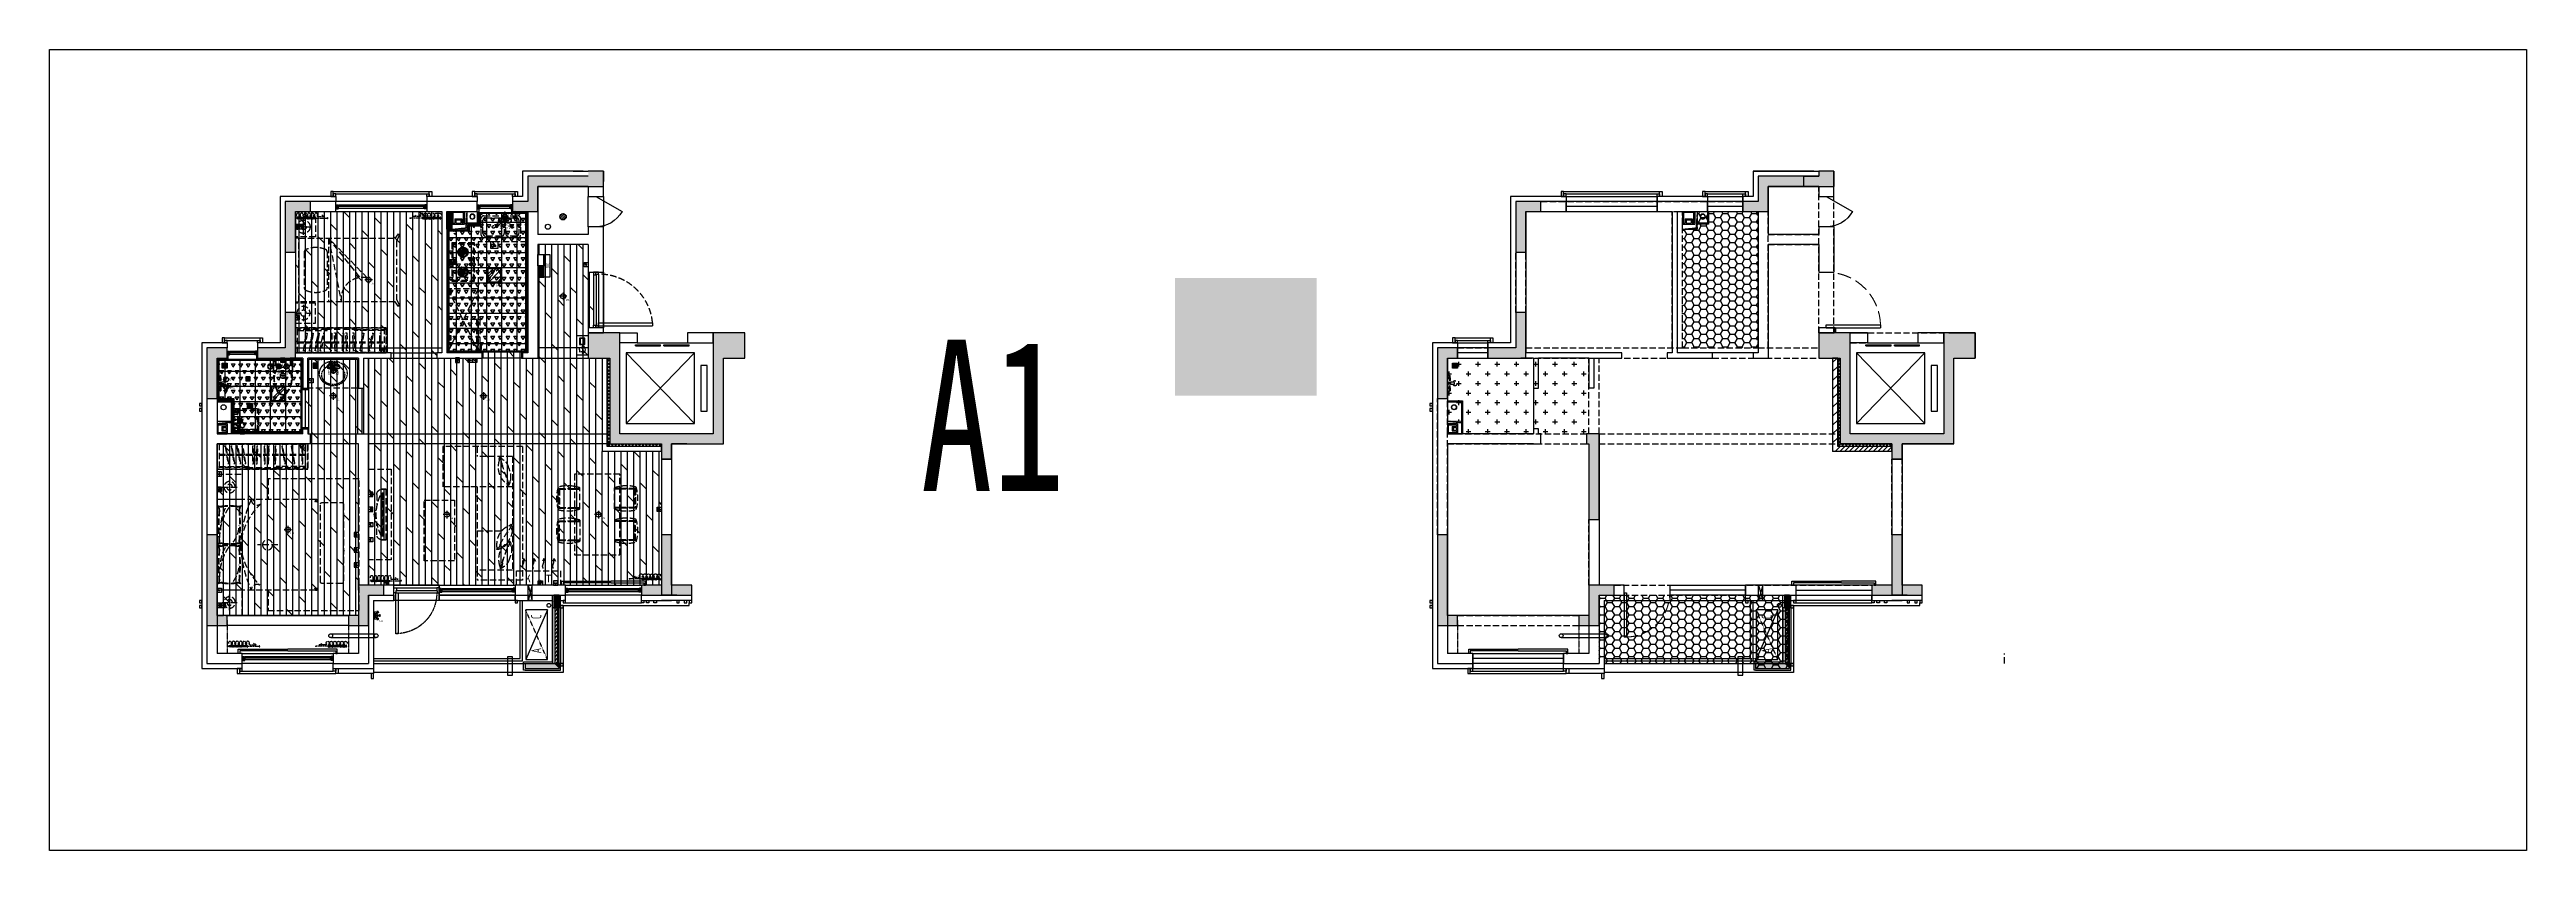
# Model space of a CAD drawing. Header units: millimetres. Extents: x -28014 to 297841, y -81741 to 47579.
# Drawn here: x 78966 to 128006, y -36114 to -20247 of the extents above; entities that cross this region are included whole.
import ezdxf
from ezdxf.enums import TextEntityAlignment as Align

# ---------------------------------------------------------------- set-up
doc = ezdxf.new("R2010")
doc.units = ezdxf.units.MM
doc.header["$MEASUREMENT"] = 0
doc.set_wipeout_variables(frame=1)
doc.linetypes.add('__DASH', pattern=[0.35, 0.25, -0.1])
doc.linetypes.add('DASH', pattern=[0.35, 0.25, -0.1])
for name, color, linetype in [('A-墙体-填充墙', 4, 'Continuous'), ('A-墙体-砖墙', 4, 'Continuous'), ('A-墙体-面层', 6, 'Continuous'), ('A-楼面-下部', 23, 'Continuous'), ('A-楼面-家具', 8, 'Continuous'), ('A-注释-填充', 8, 'Continuous'), ('A-结构-墙体', 171, 'Continuous'), ('A-给排水-设备', 132, 'Continuous'), ('AR9-剪力墙（柱）填充', 250, 'Continuous'), ('AR9-剪力墙（柱）线', 6, 'Continuous'), ('AR9-墙线', 160, 'Continuous'), ('AR9-建筑幕墙（窗）', 12, 'Continuous'), ('AR9-建筑给排水（立管）', 4, 'Continuous'), ('AR9-梁', 1, 'DASH'), ('AR9-电梯', 14, 'Continuous'), ('AR9-阳台栏杆（天花隐）', 12, 'Continuous'), ('DS-4BS-固定家具(高柜)', 30, 'Continuous'), ('DS-4BS-墙体完成面', 20, 'Continuous'), ('DS-4BS-墙体（新建）', 160, 'Continuous'), ('DS-4BS-窗帘', 136, 'Continuous'), ('EM-开关图标', 14, 'Continuous'), ('EM-弱电图标', 14, 'Continuous'), ('EM-强电图标', 14, 'Continuous'), ('EM-给排水图标', 14, 'Continuous'), ('FC-地漏', 144, 'Continuous'), ('FC-地面造型线', 136, 'Continuous'), ('FC-平面高差线', 144, 'Continuous'), ('FF-厨卫（地坪隐）', 31, 'Continuous'), ('FF-活动家具', 51, 'Continuous'), ('FF-门', 20, 'Continuous'), ('FF-门套', 20, 'Continuous'), ('P-排水-设备-地漏', 50, 'Continuous'), ('P-污水-立管', 50, 'Continuous'), ('PUB_HATCH', 8, 'Continuous'), ('RC-天花灯具', 2, 'Continuous'), ('RC-天花轮廓线', 30, 'Continuous'), ('SURFACE', 6, 'Continuous'), ('装饰', 152, 'Continuous')]:
    doc.layers.add(name, color=color, linetype=linetype)
doc.layers.add('A-注释-参考', color=242, linetype='Continuous', plot=False)
doc.styles.add('_TEL_ATTDEF', font='GBENOR', dxfattribs={"width": 0.8, "height": 3, "bigfont": 'GBCBIG'})
doc.styles.add('_TEL_DIM', font='', dxfattribs={"width": 0.8, "height": 3.5})
doc.styles.add('DADRI-HZ', font='hzs.shx', dxfattribs={"width": 0.7, "bigfont": 'hztxt.shx'})
doc.styles.add('HZ', font='bzxw.shx', dxfattribs={"width": 0.9, "bigfont": 'bzhz.shx'})
doc.styles.add('宋体', font='', dxfattribs={"width": 0.8})
doc.styles.add('文字标注', font='')
doc.styles.get('_TEL_DIM').set_extended_font_data('SimSun')
doc.styles.get('宋体').set_extended_font_data('SimSun')
doc.styles.get('文字标注').set_extended_font_data('SimSun')
pattern_1 = [(2e-09, (-50793.7736, 157409.3308), (5.55618969, 3.20786685), [3.70412646, -7.40825292]), (120, (-50793.7736, 157409.3308), (-5.55618903, 3.207867997), [3.70412646, -7.40825292]), (60, (-50793.7736, 157409.3308), (6.64e-07, 6.415734844), [-7.40825292, 3.70412646])]
pattern_2 = [(2e-09, (-50793.7736, 158863.649), (5.55618969, 3.20786685), [3.70412646, -7.40825292]), (120, (-50793.7736, 158863.649), (-5.55618903, 3.207867997), [3.70412646, -7.40825292]), (60, (-50793.7736, 158863.649), (6.64e-07, 6.415734844), [-7.40825292, 3.70412646])]
pattern_3 = [(90, (101246.962, -27101.285), (-7.071068, 7.071068), [1.875, -12.267136]), (45, (101246.962, -27101.285), (-7.071068, 7.071068), [1.875, -8.125]), (135, (101246.962, -27101.285), (-7.071068, -7.071068), [1.875, -8.125])]

# ---------------------------------------------------------------- blocks, each defined once
blk = doc.blocks.new('nfdgfxb')
at = {"layer": 'AR9-墙线', "ltscale": 0.5}
blk.add_lwpolyline([(34, 300), (114, 300), (34, 0), (114, 0), (114, 300), (34, 300), (114, 0), (34, 0), (34, 300)], dxfattribs=at)
blk = doc.blocks.new('A$C0310769C')
at = {"linetype": '__DASH', "lineweight": -3, "ltscale": 500}
for p, q in [((10, 126), (0, 126)), ((0, 126), (0, 74)), ((10, 74), (0, 74)), ((10, 74), (10, 126)), ((24, 113), (10, 113)), ((24, 87), (10, 87)), ((21, 14), (61, 14)), ((24, 87), (24, 113)), ((58, 109), (24, 109)), ((58, 91), (24, 91)), ((41, 113), (41, 148)), ((41, 87), (41, 52)), ((55, 113), (55, 148)), ((55, 87), (55, 52)), ((130, 21), (65, 21)), ((10, -73), (0, -73)), ((0, -125), (0, -73)), ((10, -125), (0, -125)), ((10, -73), (10, -125)), ((24, -86), (10, -86)), ((24, -112), (10, -112)), ((21, -14), (61, -14)), ((24, -86), (24, -112)), ((58, -90), (24, -90)), ((58, -108), (24, -108)), ((41, -86), (41, -51)), ((41, -112), (41, -147)), ((55, -86), (55, -51)), ((55, -112), (55, -147)), ((130, -21), (65, -21))]:
    blk.add_line(p, q, dxfattribs=at)
blk.add_lwpolyline([(21, 21), (0, 21), (0, -21), (21, -21)], close=True, dxfattribs=at)
for centre, radius, start, end in [((48, 142), 9.01, 41.2486, 138.7514), ((48, 135), 22.5, 252.5148, 287.4852), ((48, 65), 22.5, 72.5148, 107.4852), ((48, 58), 9.01, 221.2486, 318.7514), ((52, 100), 10.8, 301.2966, 58.7034), ((96, 0), 36.9, 145.2544, 202.2822), ((147, 0), 45.8, 207.9843, 153.2826), ((116, 0), 25.7, 305.1626, 54.8374), ((48, -57), 9.01, 41.2486, 138.7514), ((48, -65), 22.5, 252.5148, 287.4852), ((48, -134), 22.5, 72.5148, 107.4852), ((48, -141), 9.01, 221.2486, 318.7514), ((52, -99), 10.8, 301.2966, 58.7034), ((96, 0), 36.9, 202.2822, 214.7456)]:
    blk.add_arc(centre, radius, start, end, dxfattribs=at)
blk = doc.blocks.new('双机上下布置')
blk.add_lwpolyline([(980, 0), (0, 0), (0, -430), (980, -430)], close=True)
at = {"linetype": 'DASH', "ltscale": 0.5}
blk.add_lwpolyline([(0, -430), (980, 0)], dxfattribs=at)
blk.add_lwpolyline([(980, -430), (0, 0)])
at = {"style": 'DADRI-HZ', "width": 0.7}
for s, p in [('A', (119, -309)), ('C', (802, -309))]:
    blk.add_text(s, height=200, dxfattribs=at).set_placement(p)
blk = doc.blocks.new('rw332')
at = {"layer": 'AR9-墙线', "ltscale": 10, "extrusion": (0, 0, -1)}
for p, q in [((-250, 0), (-250, -250)), ((0, 0), (-250, 0)), ((0, 0), (0, -250)), ((0, -250), (-250, -250)), ((-193, -145), (-193, -230)), ((-57, -145), (-193, -145)), ((-176, -162), (-176, -230)), ((-74, -162), (-176, -162)), ((-74, -162), (-74, -230)), ((-57, -145), (-57, -230))]:
    blk.add_line(p, q, dxfattribs=at)
at = {"layer": 'AR9-墙线', "ltscale": 10}
blk.add_line((-74, -230), (-176, -230), dxfattribs=at)
at = {"layer": 'AR9-墙线'}
for points in [[(-520, 0), (-520, -250), (-300, -250)], [(-500, 0), (-500, -230), (-300, -230)]]:
    blk.add_lwpolyline(points, dxfattribs=at)
at = {"layer": 'AR9-墙线', "linetype": 'DASH', "ltscale": 0.5}
for points in [[(0, -350), (-300, -350), (-300, 0)], [(0, -350), (-279, -321), (-300, 0)]]:
    blk.add_lwpolyline(points, dxfattribs=at)
at = {"layer": 'AR9-墙线', "ltscale": 10}
blk.add_lwpolyline([(-193, -230), (-230, -230), (-230, -20), (-20, -20), (-20, -230), (-57, -230)], dxfattribs=at)
at = {"layer": 'AR9-建筑给排水（立管）'}
for radius in [50, 45]:
    blk.add_circle((-404, -99), radius, dxfattribs=at)
blk = doc.blocks.new('$DorLib2D$00000001')
for p, q in [((0.45, 0.975), (0.5, 0.975)), ((0.45, 0), (0.45, 0.975)), ((0.5, 0), (0.5, 0.975)), ((0.5, 0), (0.45, 0))]:
    blk.add_line(p, q)
at = {"color": 8, "linetype": '__DASH', "lineweight": 13}
blk.add_arc((0.475, 0), 0.975, 91.4693, 180, dxfattribs=at)
blk = doc.blocks.new('$WINLIB2D$00000001')
at = {"color": 0}
for points in [[(-0.5, 0.5), (-0.5, -0.5)], [(-0.5, 0.5), (0.5, 0.5)], [(0.5, -0.5), (0.5, 0.5)], [(0.5, 0.167), (-0.5, 0.167)], [(0.5, -0.167), (-0.5, -0.167)], [(-0.5, -0.5), (0.5, -0.5)]]:
    blk.add_lwpolyline(points, dxfattribs=at)
blk = doc.blocks.new('$DorLib2D$00000228')
at = {"color": 0}
blk.add_line((0.5, 0), (0, 0.866), dxfattribs=at)
blk.add_arc((0.5, 0), 1, 120, 180, dxfattribs=at)
blk = doc.blocks.new('$WINLIB2D$00000039')
at = {"color": 0}
for points in [[(-0.5, 0.5), (-0.5, -0.5)], [(0.5, 0.5), (-0.5, 0.5)], [(0.5, -0.5), (0.5, 0.5)], [(-0.5, 0.167), (0.5, 0.167)], [(-0.452, -0.167), (-0.5, 0.084)], [(-0.384, -0.167), (-0.448, 0.167)], [(-0.316, -0.167), (-0.38, 0.167)], [(-0.248, -0.167), (-0.312, 0.167)], [(-0.18, -0.167), (-0.244, 0.167)], [(-0.112, -0.167), (-0.176, 0.167)], [(-0.044, -0.167), (-0.108, 0.167)], [(0.024, -0.167), (-0.04, 0.167)], [(0.092, -0.167), (0.028, 0.167)], [(0.16, -0.167), (0.096, 0.167)], [(0.228, -0.167), (0.164, 0.167)], [(0.296, -0.167), (0.232, 0.167)], [(0.364, -0.167), (0.3, 0.167)], [(0.432, -0.167), (0.368, 0.167)], [(0.5, -0.167), (0.436, 0.167)], [(-0.5, -0.167), (0.5, -0.167)], [(0.5, -0.5), (-0.5, -0.5)]]:
    blk.add_lwpolyline(points, dxfattribs=at)
blk = doc.blocks.new('地漏')
at = {"color": 0, "lineweight": -3}
blk.add_lwpolyline([(705832, -42192), (705932, -42192), (705932, -42292), (705832, -42292)], close=True, dxfattribs=at)
for points in [[(705848, -42236, -0.583908), (705851, -42227), (705872, -42238, -0.513659), (705871, -42241), (705848, -42236)], [(705848, -42248), (705871, -42244, -0.513659), (705872, -42247), (705851, -42258, -0.583908), (705848, -42248)], [(705866, -42212), (705877, -42233, -0.513659), (705874, -42235), (705858, -42218, -0.583908), (705866, -42212)], [(705866, -42273, -0.583908), (705858, -42267), (705874, -42250, -0.513659), (705877, -42252), (705866, -42273)], [(705898, -42212, -0.583908), (705906, -42218), (705889, -42235, -0.513659), (705886, -42233), (705898, -42212)], [(705898, -42273), (705886, -42252, -0.513659), (705889, -42250), (705906, -42267, -0.583908), (705898, -42273)], [(705913, -42227, -0.583908), (705916, -42236), (705892, -42241, -0.513659), (705891, -42238), (705913, -42227)], [(705913, -42258), (705891, -42247, -0.513659), (705892, -42244), (705916, -42248, -0.583908), (705913, -42258)]]:
    blk.add_lwpolyline(points, format="xyb", dxfattribs=at)
for points in [[(705877, -42208, -0.583908), (705887, -42208), (705883, -42232, -0.513659), (705880, -42232)], [(705877, -42276), (705880, -42253, -0.513659), (705883, -42253), (705887, -42276, -0.583908)]]:
    blk.add_lwpolyline(points, format="xyb", close=True, dxfattribs=at)
for radius in [40, 5.99]:
    blk.add_circle((705882, -42242), radius, dxfattribs=at)
at = {"color": 0}
for p in [(705882, -42242, 1), (705882, -42242)]:
    blk.add_point(p, dxfattribs=at)
blk = doc.blocks.new('*U27')
blk.add_blockref('地漏', (1263, -322))
blk = doc.blocks.new('$DorLib2D$00000127')
at = {"color": 0, "linetype": 'Continuous'}
for p, q in [((-0.033, 0.795), (-0.533, 0.795)), ((-0.533, 0.795), (-0.533, 0.69)), ((-0.033, 0.69), (-0.533, 0.69)), ((0.5, 0.5), (-0.5, 0.5)), ((-0.033, 0.795), (-0.033, 0.69)), ((0.033, 0.795), (0.033, 0.69)), ((0.533, 0.795), (0.033, 0.795)), ((0.533, 0.69), (0.033, 0.69)), ((0.533, 0.795), (0.533, 0.69))]:
    blk.add_line(p, q, dxfattribs=at)
blk = doc.blocks.new('$LinePat$岩棉板')
at = {"color": 0}
for p, q in [((0, -17), (12, -67)), ((12, -67), (24, -17))]:
    blk.add_line(p, q, dxfattribs=at)
for centre, start, end in [((12, -17), 0, 180), ((0, -67), 270, 0), ((24, -67), 180, 270)]:
    blk.add_arc(centre, 12, start, end, dxfattribs=at)
at = {"layer": 'Defpoints'}
blk.add_point((0, 0), dxfattribs=at)
at = {"layer": 'Defpoints', "color": 0}
blk.add_point((24, -84), dxfattribs=at)
blk = doc.blocks.new('kt')
at = {"linetype": 'DASH', "ltscale": 500}
for p, q in [((632478, 107206), (632451, 107259)), ((632478, 107263), (632478, 107206)), ((632478, 107206), (632506, 107259)), ((632679, 107206), (632651, 107259)), ((632679, 107263), (632679, 107206)), ((632679, 107206), (632706, 107259)), ((632874, 107206), (632846, 107259)), ((632874, 107263), (632874, 107206)), ((632874, 107206), (632901, 107259)), ((633074, 107206), (633047, 107259)), ((633074, 107263), (633074, 107206)), ((633074, 107206), (633101, 107259))]:
    blk.add_line(p, q, dxfattribs=at)
blk.add_lwpolyline([(633221, 107455), (632349, 107455), (632349, 107738), (633221, 107738)], close=True, dxfattribs=at)
for centre, radius, start, end in [((632453, 107362), 56.8, 320.2307, 47.1069), ((632653, 107362), 56.8, 320.2307, 47.1069), ((632848, 107362), 56.8, 320.2307, 47.1069), ((633049, 107362), 56.8, 320.2307, 47.1069), ((632578, 107268), 99.3, 144.4056, 182.6653), ((632778, 107268), 99.3, 144.4056, 182.6653), ((632973, 107268), 99.3, 144.4056, 182.6653), ((633173, 107268), 99.3, 144.4056, 182.6653)]:
    blk.add_arc(centre, radius, start, end, dxfattribs=at)
at = {"linetype": 'DASH', "ltscale": 500, "insert": (633044, 107680), "char_height": 150, "attachment_point": 7, "rotation": 180, "style": '文字标注'}
blk.add_mtext('K   T', dxfattribs=at)
blk = doc.blocks.new('g1')
at = {"linetype": '__DASH', "ltscale": 500}
for p, q in [((40, 500), (0, 500)), ((0, 500), (0, 0)), ((0, 0), (0, 500)), ((0, 500), (1800, 500)), ((1800, 500), (0, 500)), ((0, 500), (0, 0)), ((40, 0), (40, 500)), ((1210, 492), (590, 492)), ((590, 492), (590, 471)), ((1210, 471), (1210, 492)), ((1800, 500), (1760, 500)), ((1760, 500), (1760, 0)), ((1800, 0), (1800, 500)), ((1800, 500), (1800, 0)), ((1800, 0), (1800, 500)), ((0, 0), (40, 0)), ((1800, 0), (0, 0)), ((0, 0), (1800, 0)), ((630, 467), (40, 467)), ((40, 467), (40, 446)), ((40, 446), (630, 446)), ((40, 13), (40, 0)), ((1760, 13), (40, 13)), ((40, 0), (1760, 0)), ((590, 471), (1210, 471)), ((630, 446), (630, 467)), ((1170, 446), (1170, 467)), ((1170, 467), (1760, 467)), ((1760, 446), (1170, 446)), ((1760, 467), (1760, 446)), ((1760, 0), (1760, 13)), ((1760, 0), (1800, 0))]:
    blk.add_line(p, q, dxfattribs=at)
at = {"color": 8, "linetype": '__DASH', "ltscale": 500}
for p, q in [((40, 221), (1760, 221)), ((40, 204), (1760, 204)), ((158, 45), (215, 392)), ((178, 43), (158, 45)), ((235, 390), (178, 43)), ((215, 392), (235, 390)), ((277, 45), (334, 392)), ((297, 43), (277, 45)), ((354, 390), (297, 43)), ((334, 392), (354, 390)), ((393, 45), (450, 392)), ((413, 43), (393, 45)), ((470, 390), (413, 43)), ((450, 392), (470, 390)), ((492, 45), (549, 392)), ((512, 43), (492, 45)), ((569, 390), (512, 43)), ((549, 392), (569, 390)), ((704, 394), (724, 394)), ((704, 44), (704, 394)), ((724, 44), (704, 44)), ((724, 394), (724, 44)), ((772, 396), (792, 396)), ((787, 46), (772, 396)), ((807, 47), (787, 46)), ((792, 396), (807, 47)), ((932, 394), (952, 394)), ((932, 44), (932, 394)), ((952, 44), (932, 44)), ((952, 394), (952, 44)), ((1000, 396), (1020, 396)), ((1015, 46), (1000, 396)), ((1035, 47), (1015, 46)), ((1020, 396), (1035, 47)), ((1138, 396), (1158, 396)), ((1153, 46), (1138, 396)), ((1173, 47), (1153, 46)), ((1158, 396), (1173, 47)), ((1280, 45), (1337, 392)), ((1300, 43), (1280, 45)), ((1357, 390), (1300, 43)), ((1337, 392), (1357, 390)), ((1464, 45), (1520, 392)), ((1483, 43), (1464, 45)), ((1540, 390), (1483, 43)), ((1520, 392), (1540, 390)), ((1675, 394), (1695, 394)), ((1675, 44), (1675, 394)), ((1695, 44), (1675, 44)), ((1695, 394), (1695, 44))]:
    blk.add_line(p, q, dxfattribs=at)
blk = doc.blocks.new('fj4')
at = {"layer": 'AR9-墙线', "ltscale": 10, "extrusion": (0, 0, -1)}
for p, q in [((0, 200), (200, 200)), ((0, 200), (0, 0)), ((95, 143), (180, 143)), ((95, 143), (95, 57)), ((95, 57), (180, 57)), ((112, 126), (180, 126)), ((112, 126), (112, 74)), ((112, 74), (180, 74)), ((200, 200), (200, 0)), ((0, 0), (200, 0))]:
    blk.add_line(p, q, dxfattribs=at)
at = {"layer": 'AR9-墙线', "ltscale": 10}
blk.add_line((180, 126), (180, 74), dxfattribs=at)
at = {"layer": 'AR9-墙线', "linetype": 'DASH', "ltscale": 0.5}
for points in [[(0, 250), (300, 250), (300, 0)], [(0, 250), (279, 221), (300, 0)]]:
    blk.add_lwpolyline(points, dxfattribs=at)
at = {"layer": 'AR9-墙线', "ltscale": 10}
blk.add_lwpolyline([(180, 57), (180, 20), (20, 20), (20, 180), (180, 180), (180, 143)], dxfattribs=at)
blk = doc.blocks.new('$plan$00003682')
at = {"layer": 'FF-厨卫（地坪隐）', "linetype": '__DASH', "ltscale": 100}
for p, q in [((-80, -42), (-75, -42)), ((-75, -25), (-75, -27)), ((-75, -25), (-73, -25)), ((-75, -57), (-75, -60)), ((-75, -60), (-73, -60)), ((-73, -24), (-69, -28)), ((-69, -56), (-73, -60)), ((-55, -22), (-55, -17)), ((-55, -67), (-55, -62)), ((-44, -149), (45, -149)), ((-37, -24), (-41, -28)), ((-41, -56), (-37, -60)), ((-37, -25), (37, -25)), ((-37, -60), (-35, -60)), ((-35, -27), (35, -27)), ((-35, -42), (-30, -42)), ((-15, -80), (-15, -116)), ((0, -249), (0, -24)), ((15, -80), (15, -116)), ((35, -42), (30, -42)), ((35, -60), (37, -60)), ((37, -24), (41, -28)), ((41, -56), (37, -60)), ((55, -22), (55, -17)), ((55, -67), (55, -62)), ((73, -24), (69, -28)), ((69, -56), (73, -60)), ((73, -25), (75, -25)), ((73, -60), (75, -60)), ((75, -25), (75, -27)), ((80, -42), (75, -42)), ((75, -57), (75, -60))]:
    blk.add_line(p, q, dxfattribs=at)
blk.add_lwpolyline([(0, 0, 0.084993), (-109, -19, 0.091836), (-198, -70, 0.103534), (-259, -149, 0.11365), (-280, -238, 0.11365), (-259, -328, 0.103534), (-198, -407, 0.091836), (-109, -458, 0.084993), (0, -477, 0.084993), (109, -458, 0.091836), (198, -407, 0.103534), (259, -328, 0.11365), (280, -238, 0.113649), (259, -149, 0.103534), (198, -70, 0.091836), (109, -19, 0.084993)], format="xyb", close=True, dxfattribs=at)
for centre, radius in [((-55, -42), 25), ((-55, -42), 20), ((0, -35), 5), ((55, -42), 25), ((55, -42), 20)]:
    blk.add_circle(centre, radius, dxfattribs=at)
for centre, radius, start, end in [((-84, -269), 150, 152.5778, 207.4222), ((-44, -290), 195, 128.6018, 152.5777), ((-44, -248), 195, 207.4223, 231.3982), ((-18, -322), 237, 108.2981, 128.6018), ((-18, -215), 237, 231.3982, 251.7019), ((-1, -374), 291, 92.8021, 108.2982), ((-1, -164), 291, 251.7018, 288.2982), ((-35, -77), 20, 0, 90), ((-35, -80), 20, 0, 90), ((0, -149), 27.5, 116.3454, 63.6546), ((0, -112), 15, 180, 0), ((0, -116), 15, 180, 0), ((35, -77), 20, 90, 180), ((35, -80), 20, 90, 180), ((-1, -374), 291, 71.7018, 86.8944), ((16, -322), 237, 51.3982, 71.7019), ((16, -215), 237, 288.2981, 308.6018), ((42, -290), 195, 27.4223, 51.3982), ((42, -248), 195, 308.6018, 332.5777), ((83, -269), 150, 332.5778, 27.4222)]:
    blk.add_arc(centre, radius, start, end, dxfattribs=at)
blk = doc.blocks.new('b')
at = {"layer": 'FF-厨卫（地坪隐）', "linetype": '__DASH', "ltscale": 500}
for p, q in [((73746, -65162), (73746, -64898)), ((73796, -64848), (74116, -64848)), ((74116, -65212), (73796, -65212)), ((74015, -64986), (74018, -64984)), ((74026, -64979), (74156, -64849)), ((74043, -65015), (74046, -65012)), ((74051, -65004), (74169, -64886)), ((74095, -64910), (74120, -64935)), ((74166, -64898), (74166, -65162)), ((74169, -64959), (74169, -64821)), ((74192, -64819), (74171, -64819)), ((74194, -64959), (74194, -64821)), ((74196, -65162), (74196, -64898)), ((74246, -64848), (74406, -64848)), ((74406, -65212), (74246, -65212)), ((74456, -64898), (74456, -65162))]:
    blk.add_line(p, q, dxfattribs=at)
for points in [[(73711, -65192), (73711, -64862, -0.414214), (73761, -64812), (74441, -64812, -0.414214), (74491, -64862), (74491, -65192, -0.414214), (74441, -65242), (73761, -65242, -0.414214)], [(74018, -64984, 0.106772), (74014, -64989, 0.101544), (74013, -64997, 0.094932), (74015, -65004, 0.090733), (74019, -65011, 0.090733), (74026, -65015, 0.094932), (74033, -65017, 0.101544), (74040, -65016, 0.106772), (74046, -65012, 0.106772), (74050, -65006, 0.101544), (74051, -64999, 0.094932), (74050, -64991, 0.090733), (74045, -64985, 0.090733), (74039, -64980, 0.094932), (74031, -64979, 0.101544), (74024, -64980, 0.106772)]]:
    blk.add_lwpolyline(points, format="xyb", close=True, dxfattribs=at)
blk.add_lwpolyline([(74015, -64986, 0.106772), (74011, -64992, 0.101544), (74010, -65000, 0.094932), (74012, -65007, 0.090733), (74016, -65013, 0.090733), (74023, -65018, 0.094932), (74030, -65020, 0.101544), (74037, -65019, 0.106772), (74043, -65015, 0.106772)], format="xyb", dxfattribs=at)
for centre, radius in [((73956, -65030), 26.2), ((74181, -64848), 10), ((74326, -65030), 26.2)]:
    blk.add_circle(centre, radius, dxfattribs=at)
for centre, radius, start, end in [((73796, -64898), 50, 90, 180), ((73796, -65162), 50, 180, 270), ((74022, -65008), 27.5, 88.3907, 1.6093), ((74116, -64898), 50, 52.9245, 90), ((74116, -65162), 50, 270, 0), ((74181, -64848), 25, 120, 240), ((74116, -64898), 50, 0, 10.7966), ((74171, -64821), 2, 90, 180), ((74181, -64959), 12.5, 180, 0), ((74192, -64821), 2, 0, 90), ((74181, -64848), 25, 300, 60), ((74246, -64898), 50, 90, 180), ((74246, -65162), 50, 180, 270), ((74406, -64898), 50, 0, 90), ((74406, -65162), 50, 270, 0)]:
    blk.add_arc(centre, radius, start, end, dxfattribs=at)
blk = doc.blocks.new('d')
at = {"layer": 'FF-厨卫（地坪隐）', "color": 8, "linetype": '__DASH', "ltscale": 500}
for p, q in [((79780, -64972), (79742, -64959)), ((79781, -64969), (79743, -64956)), ((79804, -65045), (79780, -65078)), ((79807, -65047), (79783, -65080)), ((79843, -64924), (79843, -64883)), ((79847, -64924), (79847, -64883)), ((79884, -65047), (79907, -65080)), ((79886, -65045), (79910, -65078)), ((79909, -64969), (79948, -64956)), ((79910, -64972), (79949, -64959)), ((79966, -65150), (79963, -65150)), ((79966, -65153), (79963, -65153)), ((79993, -65134), (79993, -65169)), ((79995, -65122), (79995, -65119)), ((79996, -65182), (79996, -65185)), ((79998, -65122), (79998, -65119)), ((79999, -65134), (79999, -65169)), ((80018, -65130), (80020, -65128)), ((80057, -65150), (80054, -65150)), ((80057, -65153), (80054, -65153)), ((80084, -65134), (80084, -65169)), ((80085, -65122), (80085, -65119)), ((80087, -65182), (80087, -65185)), ((80088, -65122), (80088, -65119)), ((80090, -65134), (80090, -65169)), ((80108, -65130), (80110, -65128)), ((80173, -64972), (80134, -64959)), ((80174, -64969), (80135, -64956)), ((80197, -65045), (80173, -65078)), ((80199, -65047), (80175, -65080)), ((80236, -64924), (80236, -64883)), ((80239, -64924), (80239, -64883)), ((80276, -65047), (80300, -65080)), ((80279, -65045), (80303, -65078)), ((80302, -64969), (80340, -64956)), ((80303, -64972), (80341, -64959))]:
    blk.add_line(p, q, dxfattribs=at)
at = {"layer": 'FF-厨卫（地坪隐）', "linetype": '__DASH', "ltscale": 500}
blk.add_lwpolyline([(79661, -64766), (80421, -64766), (80421, -65216), (79661, -65216)], close=True, dxfattribs=at)
at = {"layer": 'FF-厨卫（地坪隐）', "color": 8, "linetype": '__DASH', "ltscale": 500}
blk.add_lwpolyline([(79681, -64786), (80401, -64786), (80401, -65196), (79681, -65196)], close=True, dxfattribs=at)
for centre, radius in [((79845, -64991), 66), ((79845, -64991), 47.3), ((79845, -64991), 38.5), ((79845, -64991), 16.5), ((79996, -65152), 20), ((80087, -65152), 20), ((80238, -64991), 66), ((80238, -64991), 47.3), ((80238, -64991), 38.5), ((80238, -64991), 16.5)]:
    blk.add_circle(centre, radius, dxfattribs=at)
for centre, radius, start, end in [((79742, -64958), 1.65, 72.0007, 252.0007), ((79845, -64991), 99, 162.9556, 233.0457), ((79845, -64991), 99, 90.9556, 161.0457), ((79845, -64991), 88, 163.075, 232.9263), ((79845, -64991), 88, 91.075, 160.9263), ((79781, -64970), 1.65, 252.0007, 72.0007), ((79781, -65079), 1.65, 144.0007, 324.0007), ((79845, -64991), 99, 234.9556, 305.0457), ((79845, -64991), 88, 235.075, 304.9263), ((79805, -65046), 1.65, 324.0007, 144.0007), ((79818, -64991), 5.5, 0.0007, 180.0007), ((79845, -64991), 33, 180.0007, 213.5265), ((79822, -65006), 5.5, 213.5265, 33.5265), ((79845, -64991), 22, 180.0007, 213.5265), ((79843, -64964), 5.5, 93.5265, 273.5265), ((79845, -64883), 1.65, 0.0007, 180.0007), ((79845, -64924), 1.65, 180.0007, 0.0007), ((79845, -64991), 33, 60.0007, 93.5265), ((79845, -64991), 22, 60.0007, 93.5265), ((79845, -64991), 99, 18.9556, 89.0457), ((79845, -64991), 88, 19.075, 88.9263), ((79859, -65015), 5.5, 120.0007, 300.0007), ((79859, -64967), 5.5, 240.0007, 60.0007), ((79845, -64991), 22, 300.0007, 333.5265), ((79845, -64991), 33, 300.0007, 333.5265), ((79870, -65003), 5.5, 333.5265, 153.5265), ((79885, -65046), 1.65, 36.0007, 216.0007), ((79845, -64991), 88, 307.075, 16.9263), ((79845, -64991), 99, 306.9556, 17.0457), ((79909, -65079), 1.65, 216.0007, 36.0007), ((79909, -64970), 1.65, 108.0007, 288.0007), ((79948, -64958), 1.65, 288.0007, 108.0007), ((79996, -65152), 33, 92.6046, 177.3941), ((79996, -65152), 33, 182.6046, 269.9993), ((79996, -65152), 30, 92.8653, 177.1333), ((79996, -65152), 30, 182.8653, 269.9993), ((79996, -65152), 18, 99.5934, 260.4053), ((79996, -65135), 3.01, 355.1237, 184.8749), ((79996, -65169), 3.01, 175.1237, 4.8749), ((79996, -65152), 33, 44.9993, 87.3941), ((79996, -65152), 30, 44.9993, 87.1333), ((79996, -65152), 18, 279.5934, 80.4053), ((80087, -65152), 33, 92.6046, 177.3941), ((80087, -65152), 33, 182.6046, 269.9993), ((80087, -65152), 30, 92.8653, 177.1333), ((80087, -65152), 30, 182.8653, 269.9993), ((80087, -65152), 18, 99.5934, 260.4053), ((80087, -65135), 3.01, 355.1237, 184.8749), ((80087, -65169), 3.01, 175.1237, 4.8749), ((80087, -65152), 33, 44.9993, 87.3941), ((80087, -65152), 30, 44.9993, 87.1333), ((80087, -65152), 18, 279.5934, 80.4053), ((80135, -64958), 1.65, 71.9993, 251.9993), ((80238, -64991), 99, 162.9543, 233.0444), ((80238, -64991), 99, 90.9543, 161.0444), ((80238, -64991), 88, 163.0737, 232.925), ((80238, -64991), 88, 91.0737, 160.925), ((80174, -65079), 1.65, 143.9993, 323.9993), ((80173, -64970), 1.65, 251.9993, 71.9993), ((80238, -64991), 99, 234.9543, 305.0444), ((80238, -64991), 88, 235.0737, 304.925), ((80198, -65046), 1.65, 323.9993, 143.9993), ((80213, -65003), 5.5, 26.4735, 206.4735), ((80238, -64991), 33, 206.4735, 239.9993), ((80238, -64991), 22, 206.4735, 239.9993), ((80224, -64967), 5.5, 119.9993, 299.9993), ((80238, -64991), 33, 86.4735, 119.9993), ((80224, -65015), 5.5, 239.9993, 59.9993), ((80238, -64991), 22, 86.4735, 119.9993), ((80238, -64883), 1.65, 359.9993, 179.9993), ((80238, -64924), 1.65, 179.9993, 359.9993), ((80238, -64991), 99, 18.9543, 89.0444), ((80238, -64991), 88, 19.0737, 88.925), ((80239, -64964), 5.5, 266.4735, 86.4735), ((80261, -65006), 5.5, 146.4735, 326.4735), ((80238, -64991), 22, 326.4735, 359.9993), ((80265, -64991), 5.5, 359.9993, 179.9993), ((80238, -64991), 33, 326.4735, 359.9993), ((80278, -65046), 1.65, 35.9993, 215.9993), ((80238, -64991), 88, 307.0737, 16.925), ((80238, -64991), 99, 306.9543, 17.0444), ((80302, -64970), 1.65, 107.9993, 287.9993), ((80301, -65079), 1.65, 215.9993, 35.9993), ((80341, -64958), 1.65, 287.9993, 107.9993)]:
    blk.add_arc(centre, radius, start, end, dxfattribs=at)
blk = doc.blocks.new('bingxiang')
at = {"layer": 'FF-活动家具', "linetype": '__DASH', "ltscale": 500}
for p, q in [((70680, -68761), (70680, -69331)), ((71320, -68761), (70680, -68761)), ((71320, -69331), (71320, -68761)), ((70680, -69331), (71320, -69331)), ((70680, -69351), (70680, -69401)), ((70680, -69351), (71320, -69351)), ((70680, -69401), (71320, -69401)), ((70690, -69351), (70690, -69331)), ((71310, -69351), (71310, -69331)), ((71320, -69401), (71320, -69351))]:
    blk.add_line(p, q, dxfattribs=at)
blk.add_lwpolyline([(70730, -69401), (70730, -69426), (70830, -69426), (70830, -69401)], close=True, dxfattribs=at)
blk = doc.blocks.new('1800电视柜')
at = {"layer": 'FF-活动家具', "linetype": '__DASH', "ltscale": 500}
for p, q in [((1400, -306), (400, -306)), ((480, -251), (480, -266)), ((480, -251), (1320, -251)), ((500, -163), (717, -163)), ((512, -251), (512, -266)), ((593, -263), (512, -263)), ((1300, -163), (1083, -163)), ((1207, -263), (1288, -263)), ((1288, -251), (1288, -266)), ((1320, -251), (1320, -266))]:
    blk.add_line(p, q, dxfattribs=at)
for points in [[(0, 0), (0, -450), (1800, -450), (1800, 0)], [(1332, -306), (468, -306), (468, -301), (1332, -301)]]:
    blk.add_lwpolyline(points, close=True, dxfattribs=at)
for points in [[(1400, -263), (1400, -350), (400, -350), (400, -263)], [(400, -263), (400, -350), (1400, -350), (1400, -263)]]:
    blk.add_lwpolyline(points, dxfattribs=at)
for centre, radius, start, end in [((500, -263), 100, 90, 180), ((900, -1081), 930, 63.1842, 116.8158), ((900, -234), 121, 46.3591, 133.6409), ((1300, -263), 100, 0, 90)]:
    blk.add_arc(centre, radius, start, end, dxfattribs=at)
for points, invisible_edges in [([(400, -344, -63), (400, -279, -73), (400, -306, -80), (400, -344, -63)], 13), ([(400, -279, 3), (400, -347, -21), (400, -306, 9), (400, -279, 3)], 11), ([(400, -306, 9), (400, -344, -7), (400, -333, 18), (400, -306, 9)], 11), ([(400, -344, -63), (400, -306, -80), (400, -333, -89), (400, -344, -63)], 13), ([(400, -333, -88), (400, -335, -90), (400, -333, -89), (400, -333, -88)], 9), ([(400, -335, 19), (400, -333, 18), (400, -333, 18), (400, -335, 19)], 9), ([(400, -336, 18), (400, -334, 17), (400, -333, 18), (400, -336, 18)], 13), ([(400, -334, -87), (400, -336, -88), (400, -333, -88), (400, -334, -87)], 11), ([(400, -333, 18), (400, -344, -7), (400, -339, 6), (400, -333, 18)], 9), ([(400, -344, -63), (400, -333, -89), (400, -339, -76), (400, -344, -63)], 9), ([(400, -336, 17), (400, -334, 17), (400, -336, 18), (400, -336, 17)], 11), ([(400, -336, 17), (400, -334, 16), (400, -334, 17), (400, -336, 17)], 13), ([(400, -334, -86), (400, -336, -88), (400, -334, -87), (400, -334, -86)], 11), ([(400, -334, -86), (400, -336, -87), (400, -336, -88), (400, -334, -86)], 13), ([(400, -335, -86), (400, -336, -87), (400, -334, -86), (400, -335, -86)], 11), ([(400, -336, 17), (400, -335, 15), (400, -334, 16), (400, -336, 17)], 13), ([(400, -336, 18), (400, -335, 19), (400, -335, 19), (400, -336, 18)], 9), ([(400, -335, -90), (400, -336, -88), (400, -335, -89), (400, -335, -90)], 9), ([(400, -337, 15), (400, -335, 14), (400, -335, 15), (400, -337, 15)], 13), ([(400, -337, 15), (400, -336, 14), (400, -335, 14), (400, -337, 15)], 13), ([(400, -335, -85), (400, -337, -86), (400, -335, -86), (400, -335, -85)], 11), ([(400, -336, -84), (400, -337, -86), (400, -335, -85), (400, -336, -84)], 11), ([(400, -336, -87), (400, -337, -86), (400, -337, -87), (400, -336, -87)], 9), ([(400, -337, 15), (400, -336, 17), (400, -337, 16), (400, -337, 15)], 9), ([(400, -336, -83), (400, -338, -84), (400, -336, -84), (400, -336, -83)], 11), ([(400, -336, -83), (400, -338, -83), (400, -338, -84), (400, -336, -83)], 13), ([(400, -337, -82), (400, -338, -83), (400, -336, -83), (400, -337, -82)], 11), ([(400, -337, 15), (400, -336, 13), (400, -336, 14), (400, -337, 15)], 13), ([(400, -338, 13), (400, -337, 12), (400, -336, 13), (400, -338, 13)], 13), ([(400, -337, -86), (400, -338, -84), (400, -337, -85), (400, -337, -86)], 9), ([(400, -338, 13), (400, -337, 15), (400, -338, 14), (400, -338, 13)], 9), ([(400, -338, 13), (400, -337, 11), (400, -337, 12), (400, -338, 13)], 13), ([(400, -339, 12), (400, -337, 10), (400, -337, 11), (400, -339, 12)], 13), ([(400, -337, -81), (400, -339, -82), (400, -337, -82), (400, -337, -81)], 11), ([(400, -338, -80), (400, -339, -82), (400, -337, -81), (400, -338, -80)], 11), ([(400, -339, 12), (400, -338, 10), (400, -337, 10), (400, -339, 12)], 13), ([(400, -338, -83), (400, -339, -82), (400, -339, -83), (400, -338, -83)], 9), ([(400, -340, 10), (400, -338, 9), (400, -338, 10), (400, -340, 10)], 13), ([(400, -338, -79), (400, -340, -80), (400, -338, -80), (400, -338, -79)], 11), ([(400, -340, 10), (400, -339, 8), (400, -338, 9), (400, -340, 10)], 13), ([(400, -339, -78), (400, -341, -79), (400, -338, -79), (400, -339, -78)], 11), ([(400, -339, -82), (400, -340, -80), (400, -339, -81), (400, -339, -82)], 9), ([(400, -340, 10), (400, -339, 12), (400, -339, 11), (400, -340, 10)], 9), ([(400, -341, 8), (400, -339, 7), (400, -339, 8), (400, -341, 8)], 13), ([(400, -341, 7), (400, -339, 7), (400, -341, 8), (400, -341, 7)], 11), ([(400, -341, 7), (400, -339, 6), (400, -339, 7), (400, -341, 7)], 13), ([(400, -339, -77), (400, -341, -79), (400, -339, -78), (400, -339, -77)], 11), ([(400, -339, -77), (400, -341, -78), (400, -341, -79), (400, -339, -77)], 13), ([(400, -341, 7), (400, -340, 5), (400, -339, 6), (400, -341, 7)], 13), ([(400, -340, -76), (400, -342, -76), (400, -339, -77), (400, -340, -76)], 11), ([(400, -341, 8), (400, -340, 10), (400, -340, 9), (400, -341, 8)], 9), ([(400, -340, -80), (400, -341, -79), (400, -340, -79), (400, -340, -80)], 9), ([(400, -342, 6), (400, -340, 5), (400, -340, 5), (400, -342, 6)], 13), ([(400, -342, 5), (400, -340, 5), (400, -342, 6), (400, -342, 5)], 11), ([(400, -342, 5), (400, -340, 4), (400, -340, 5), (400, -342, 5)], 13), ([(400, -340, -75), (400, -342, -76), (400, -340, -76), (400, -340, -75)], 11), ([(400, -340, -74), (400, -342, -76), (400, -340, -75), (400, -340, -74)], 11), ([(400, -341, -73), (400, -342, -75), (400, -340, -74), (400, -341, -73)], 11), ([(400, -343, 3), (400, -341, 3), (400, -340, 4), (400, -343, 3)], 13), ([(400, -342, 6), (400, -341, 7), (400, -341, 7), (400, -342, 6)], 9), ([(400, -341, -78), (400, -342, -76), (400, -341, -77), (400, -341, -78)], 9), ([(400, -341, -72), (400, -343, -73), (400, -341, -73), (400, -341, -72)], 11), ([(400, -342, -71), (400, -343, -73), (400, -341, -72), (400, -342, -71)], 11), ([(400, -343, 3), (400, -341, 2), (400, -341, 3), (400, -343, 3)], 13), ([(400, -343, 2), (400, -341, 1), (400, -341, 2), (400, -343, 2)], 13), ([(400, -343, 2), (400, -342, 0), (400, -341, 1), (400, -343, 2)], 13), ([(400, -343, 3), (400, -342, 5), (400, -342, 4), (400, -343, 3)], 9), ([(400, -342, -75), (400, -343, -73), (400, -343, -74), (400, -342, -75)], 9), ([(400, -342, -76), (400, -342, -75), (400, -342, -75), (400, -342, -76)], 9), ([(400, -342, -70), (400, -344, -71), (400, -342, -71), (400, -342, -70)], 11), ([(400, -342, -70), (400, -344, -70), (400, -344, -71), (400, -342, -70)], 13), ([(400, -342, -69), (400, -344, -70), (400, -342, -70), (400, -342, -69)], 11), ([(400, -343, -68), (400, -345, -69), (400, -342, -69), (400, -343, -68)], 11), ([(400, -344, 0), (400, -342, 0), (400, -342, 0), (400, -344, 0)], 13), ([(400, -344, 0), (400, -342, -1), (400, -342, 0), (400, -344, 0)], 13), ([(400, -345, -2), (400, -343, -2), (400, -342, -1), (400, -345, -2)], 13), ([(400, -344, 0), (400, -343, 2), (400, -344, 1), (400, -344, 0)], 9), ([(400, -343, -73), (400, -344, -71), (400, -343, -72), (400, -343, -73)], 9), ([(400, -343, -68), (400, -345, -68), (400, -345, -69), (400, -343, -68)], 13), ([(400, -343, -67), (400, -345, -68), (400, -343, -68), (400, -343, -67)], 11), ([(400, -343, -66), (400, -345, -68), (400, -343, -67), (400, -343, -66)], 11), ([(400, -343, -65), (400, -345, -66), (400, -343, -66), (400, -343, -65)], 11), ([(400, -344, -65), (400, -345, -66), (400, -343, -65), (400, -344, -65)], 11), ([(400, -345, -2), (400, -343, -3), (400, -343, -2), (400, -345, -2)], 13), ([(400, -345, -3), (400, -343, -3), (400, -345, -2), (400, -345, -3)], 11), ([(400, -345, -3), (400, -343, -4), (400, -343, -3), (400, -345, -3)], 13), ([(400, -345, -4), (400, -343, -5), (400, -343, -4), (400, -345, -4)], 13), ([(400, -345, -4), (400, -344, -6), (400, -343, -5), (400, -345, -4)], 13), ([(400, -345, -2), (400, -344, 0), (400, -344, -1), (400, -345, -2)], 9), ([(400, -344, -70), (400, -345, -69), (400, -344, -69), (400, -344, -70)], 9), ([(400, -344, -64), (400, -346, -64), (400, -344, -65), (400, -344, -64)], 11), ([(400, -344, -63), (400, -346, -64), (400, -344, -64), (400, -344, -63)], 11), ([(400, -344, -62), (400, -346, -63), (400, -344, -63), (400, -344, -62)], 11), ([(400, -345, -61), (400, -346, -63), (400, -344, -62), (400, -345, -61)], 11), ([(400, -346, -5), (400, -344, -6), (400, -344, -6), (400, -346, -5)], 13), ([(400, -346, -7), (400, -344, -7), (400, -344, -6), (400, -346, -7)], 13), ([(400, -346, -7), (400, -344, -8), (400, -344, -7), (400, -346, -7)], 13), ([(400, -347, -9), (400, -345, -9), (400, -344, -8), (400, -347, -9)], 13), ([(400, -345, -60), (400, -347, -61), (400, -345, -61), (400, -345, -60)], 11), ([(400, -347, -9), (400, -345, -10), (400, -345, -9), (400, -347, -9)], 13), ([(400, -347, -9), (400, -345, -11), (400, -345, -10), (400, -347, -9)], 13), ([(552, -301, 151), (468, -301, 611), (552, -301, 561), (552, -301, 151)], 11), ([(552, -301, 561), (751, -301, 611), (780, -301, 561), (552, -301, 561)], 9), ([(1051, -301, 101), (552, -301, 151), (1022, -301, 151), (1051, -301, 101)], 9), ([(593, -263, -70), (593, -279, 3), (593, -263), (593, -263, -70)], 9), ([(593, -279, -73), (593, -279, 3), (593, -263, -70), (593, -279, -73)], 11), ([(593, -344, -63), (593, -279, -73), (593, -306, -80), (593, -344, -63)], 13), ([(751, -301, 611), (1248, -301, 561), (780, -301, 561), (751, -301, 611)], 9), ([(1248, -301, 151), (1051, -301, 101), (1022, -301, 151), (1248, -301, 151)], 9), ([(1207, -344, -63), (1207, -263), (1207, -306, -80), (1207, -344, -63)], 13), ([(1248, -301, 561), (1332, -301, 611), (1248, -301, 151), (1248, -301, 561)], 11)]:
    blk.add_3dface(points, dxfattribs=dict(at, invisible_edges=invisible_edges))
for points in [[(468, -271, 57), (468, -266, 57), (1332, -266, 57), (1332, -271, 57)], [(480, -301, 117), (480, -271, 117), (480, -271, 595), (480, -301, 595)], [(480, -301, 117), (1320, -301, 117), (1320, -301, 595), (480, -301, 595)], [(513, -301, 117), (513, -271, 117), (513, -271, 595), (513, -301, 595)], [(1287, -301, 117), (1287, -271, 117), (1287, -271, 595), (1287, -301, 595)], [(1320, -301, 117), (1320, -271, 117), (1320, -271, 595), (1320, -301, 595)]]:
    blk.add_3dface(points, dxfattribs=at)
blk = doc.blocks.new('matong')
at = {"layer": 'FF-厨卫（地坪隐）', "linetype": '__DASH', "ltscale": 500}
for p, q in [((-195, -35), (-195, 0)), ((-195, 0), (195, 0)), ((-162, -35), (-162, 0)), ((-150, -119), (-150, 0)), ((-129, -119), (-129, 0)), ((-129, -119), (-129, 0)), ((157, -119), (157, 0)), ((178, -119), (178, 0)), ((-190, -40), (-167, -40)), ((168, -129), (-163, -129)), ((-162, -33), (-150, -33)), ((-99, -166), (-96, -166)), ((-95, -164), (103, -164)), ((-83, -150), (-83, -164)), ((-53, -150), (-83, -150)), ((-68, -115), (-68, -164)), ((-53, -150), (-53, -164)), ((61, -150), (91, -150)), ((61, -150), (61, -164)), ((76, -115), (76, -164)), ((91, -150), (91, -164)), ((107, -166), (105, -166))]:
    blk.add_line(p, q, dxfattribs=at)
for centre, radius, start, end in [((-190, -35), 4.73, 180, 270), ((2262, -120), 2453, 178.1261, 180.6997), ((3295, -107), 3486, 180.7077, 185.4617), ((-163, -148), 18.9, 90, 179.1194), ((7303, -92), 7486, 180.4203, 182.2416), ((221, -403), 398, 143.4492, 226.9482), ((233, -397), 402, 144.5938, 226.0233), ((-167, -35), 4.73, 270, 0), ((-140, -119), 9.45, 180, 270), ((-119, -119), 9.45, 180, 270), ((-68, -150), 15.1, 360, 180), ((-225, -397), 402, 313.9767, 35.4062), ((-213, -403), 398, 313.0518, 36.5508), ((76, -150), 15.1, 0, 180), ((147, -119), 9.45, 270, 0), ((168, -119), 9.45, 270, 0), ((172, -148), 18.9, 0.8806, 90), ((-3287, -107), 3486, 354.5384, 359.2923), ((-3196, -188), 3387, 356.6562, 0.682), ((-1455, -120), 1655, 358.95, 4.1511), ((4, -606), 103, 237.7954, 302.2047), ((4, -606), 94.5, 237.7954, 302.2047)]:
    blk.add_arc(centre, radius, start, end, dxfattribs=at)
blk = doc.blocks.new('400床头柜')
at = {"layer": 'FF-活动家具', "linetype": '__DASH', "ltscale": 500}
for p, q in [((200, 0), (200, -104)), ((39, -161), (143, -161)), ((200, -218), (200, -323)), ((257, -161), (361, -161))]:
    blk.add_line(p, q, dxfattribs=at)
blk.add_lwpolyline([(0, -400), (0, 0), (400, 0), (400, -400)], close=True, dxfattribs=at)
for radius in [131, 57.1]:
    blk.add_circle((200, -161), radius, dxfattribs=at)
blk = doc.blocks.new('小户型1200床')
at = {"layer": 'FF-活动家具', "linetype": '__DASH', "ltscale": 500}
for p, q in [((40, -1975), (40, -70)), ((1026, -176), (314, -176)), ((1300, -70), (1300, -1980)), ((1300, -658), (40, -658)), ((1300, -658), (60, -905)), ((1026, -633), (314, -633)), ((510, -1427), (1300, -658)), ((524, -1280), (1300, -658)), ((-52, -2040), (40, -1975)), ((-5, -2048), (-52, -2040)), ((90, -2000), (-5, -2048)), ((1243, -2000), (85, -2000)), ((1338, -2048), (1243, -2000)), ((1293, -1975), (1385, -2040)), ((1385, -2040), (1338, -2048))]:
    blk.add_line(p, q, dxfattribs=at)
blk.add_lwpolyline([(1300, -70), (1300, 0), (40, 0), (40, -70)], close=True, dxfattribs=at)
for centre, radius, start, end in [((718, -404), 492, 156.184, 203.8399), ((314, -226), 50, 90, 156.1601), ((1026, -226), 50, 23.8399, 90), ((622, -404), 492, 336.1601, 23.816), ((96, -1329), 425, 346.739, 94.8385), ((314, -583), 50, 203.8399, 270), ((1026, -583), 50, 270, 336.1601)]:
    blk.add_arc(centre, radius, start, end, dxfattribs=at)
blk = doc.blocks.new('s54deg2541')
at = {"layer": 'A-楼面-家具', "color": 0, "xscale": -1}
blk.add_blockref('400床头柜', (40839, 5185), dxfattribs=at)
at = {"layer": 'A-楼面-家具'}
blk.add_blockref('小户型1200床', (40824, 5185), dxfattribs=at)
at = {"layer": 'A-楼面-家具', "color": 0}
blk.add_blockref('400床头柜', (42149, 5185), dxfattribs=at)
blk = doc.blocks.new('餐桌组合11600')
at = {"layer": 'FF-活动家具', "linetype": '__DASH', "ltscale": 500}
for p, q in [((283, 310), (283, 0)), ((283, 310), (677, 310)), ((291, 302), (291, 0)), ((291, 302), (669, 302)), ((299, 294), (299, 0)), ((299, 294), (661, 294)), ((661, 294), (661, 0)), ((669, 302), (669, 0)), ((677, 310), (677, 0)), ((923, 310), (923, 0)), ((1317, 310), (923, 310)), ((931, 302), (931, 0)), ((1309, 302), (931, 302)), ((939, 294), (939, 0)), ((1301, 294), (939, 294)), ((1301, 294), (1301, 0)), ((1309, 302), (1309, 0)), ((1317, 310), (1317, 0)), ((690, -105), (270, -105)), ((283, 0), (283, -105)), ((291, 0), (291, -105)), ((299, 0), (299, -105)), ((661, 0), (661, -105)), ((669, 0), (669, -105)), ((677, 0), (677, -105)), ((910, -105), (1330, -105)), ((923, 0), (923, -105)), ((931, 0), (931, -105)), ((939, 0), (939, -105)), ((1301, 0), (1301, -105)), ((1309, 0), (1309, -105)), ((1317, 0), (1317, -105)), ((690, -795), (270, -795)), ((283, -900), (283, -795)), ((283, -1210), (283, -900)), ((291, -900), (291, -795)), ((291, -1202), (291, -900)), ((299, -900), (299, -795)), ((299, -1194), (299, -900)), ((661, -900), (661, -795)), ((661, -1194), (661, -900)), ((669, -900), (669, -795)), ((669, -1202), (669, -900)), ((677, -900), (677, -795)), ((677, -1210), (677, -900)), ((910, -795), (1330, -795)), ((923, -900), (923, -795)), ((923, -1210), (923, -900)), ((931, -900), (931, -795)), ((931, -1202), (931, -900)), ((939, -900), (939, -795)), ((939, -1194), (939, -900)), ((1301, -900), (1301, -795)), ((1301, -1194), (1301, -900)), ((1309, -900), (1309, -795)), ((1309, -1202), (1309, -900)), ((1317, -900), (1317, -795)), ((1317, -1210), (1317, -900)), ((283, -1210), (677, -1210)), ((291, -1202), (669, -1202)), ((299, -1194), (661, -1194)), ((1317, -1210), (923, -1210)), ((1309, -1202), (931, -1202)), ((1301, -1194), (939, -1194))]:
    blk.add_line(p, q, dxfattribs=at)
blk.add_lwpolyline([(0, -900), (1600, -900), (1600, 0), (0, 0)], close=True, dxfattribs=at)
for centre, radius, start, end in [((890, 133), 660, 163.3211, 191.5892), ((480, -408), 763, 73.0697, 106.9303), ((70, 133), 660, 348.4108, 16.6789), ((1530, 133), 660, 163.3211, 191.5892), ((1120, -408), 763, 73.0697, 106.9303), ((710, 133), 660, 348.4108, 16.6789), ((1061, 149), 831, 190.324, 197.7898), ((-101, 149), 831, 342.2102, 349.676), ((1701, 149), 831, 190.324, 197.7898), ((539, 149), 831, 342.2102, 349.676), ((890, -1033), 660, 168.4108, 196.6789), ((1061, -1049), 831, 162.2102, 169.676), ((-101, -1049), 831, 10.324, 17.7898), ((70, -1033), 660, 343.3211, 11.5892), ((1530, -1033), 660, 168.4108, 196.6789), ((1701, -1049), 831, 162.2102, 169.676), ((539, -1049), 831, 10.324, 17.7898), ((710, -1033), 660, 343.3211, 11.5892), ((480, -492), 763, 253.0697, 286.9303), ((1120, -492), 763, 253.0697, 286.9303)]:
    blk.add_arc(centre, radius, start, end, dxfattribs=at)
blk = doc.blocks.new('$plan$00003077')
at = {"layer": 'FF-厨卫（地坪隐）', "linetype": '__DASH', "ltscale": 500}
for p, q in [((-200, -93), (250, -93)), ((-200, -110), (250, -110)), ((-200, -481), (250, -481)), ((-192, -8), (242, -8)), ((-192, -85), (-192, -8)), ((242, -85), (-192, -85)), ((-167, -465), (-167, -147)), ((-150, -130), (200, -130)), ((-138, -43), (-138, -26)), ((-54, -43), (-54, -26)), ((-33, -180), (-33, -163)), ((-33, -163), (33, -163)), ((33, -180), (-33, -180)), ((29, -43), (29, -26)), ((33, -163), (33, -180)), ((133, -85), (133, -8)), ((217, -147), (217, -465)), ((242, -8), (242, -85))]:
    blk.add_line(p, q, dxfattribs=at)
blk.add_lwpolyline([(250, 0), (250, -500), (-200, -500), (-200, 0)], close=True, dxfattribs=at)
for centre, radius in [((-138, -43), 16.7), ((-54, -43), 16.7), ((29, -43), 16.7), ((188, -43), 25), ((188, -43), 16.7), ((188, -43), 8.34), ((188, -43), 5)]:
    blk.add_circle(centre, radius, dxfattribs=at)
for centre, start, end in [((-150, -147), 90, 180), ((-150, -465), 180, 270), ((200, -147), 0, 90), ((200, -465), 270, 0)]:
    blk.add_arc(centre, 16.7, start, end, dxfattribs=at)
blk = doc.blocks.new('L沙发2650')
at = {"layer": 'FF-活动家具', "linetype": '__DASH', "ltscale": 500}
for p, q in [((0, 2650), (0, 0)), ((0, 2650), (870, 2650)), ((870, 2650), (1580, 2650)), ((900, 2650), (900, 2450)), ((1580, 2650), (1580, 1850)), ((200, 2450), (900, 2450)), ((200, 2450), (200, 200)), ((200, 1850), (900, 1850)), ((900, 1850), (1580, 1850)), ((900, 1850), (900, 200)), ((900, 975), (416, 975)), ((0, 0), (900, 0)), ((200, 200), (900, 200)), ((900, 200), (900, 0))]:
    blk.add_line(p, q, dxfattribs=at)
at = {"layer": 'FF-活动家具', "linetype": '__DASH', "ltscale": 500, "extrusion": (0, 0, -1)}
for centre, major_axis, start_param, end_param in [((700, 1926), (-418, 292), -0.615188, -0.151169), ((700, 1926), (-418, 292), -0.615188, -0.151169), ((117, 1964), (-123, 86), 2.160593, 2.474931), ((117, 1964), (-123, 86), 2.160593, 2.474931), ((1108, 1787), (-778, 545), -0.258135, -0.160744), ((1108, 1787), (-778, 545), -0.258135, -0.160744), ((611, 1814), (-295, 206), -0.559943, -0.019248), ((611, 1814), (-295, 206), -0.559943, -0.019248), ((736, 2032), (-418, 292), -0.26771, 0.196309), ((736, 2032), (-418, 292), -0.26771, 0.196309), ((-142, 2403), (-559, 391), 2.408554, 3.455752), ((-142, 2403), (-559, 391), 2.408554, 3.455752), ((-3255, 3958), (-3347, 2342), 2.882237, 2.987316), ((-3255, 3958), (-3347, 2342), 2.882237, 2.987316), ((297, 2498), (-123, 86), 3.389375, 3.703714), ((297, 2498), (-123, 86), 3.389375, 3.703714), ((475, 2352), (-70.3, 49.2), -0.150831, 0.979679), ((475, 2352), (-70.3, 49.2), -0.150831, 0.979679), ((618, 2266), (-181, 127), -0.490371, 0.250353), ((618, 2266), (-181, 127), -0.490371, 0.250353), ((551, 2376), (-80.2, 56.1), -0.678882, -0.164651), ((551, 2376), (-80.2, 56.1), -0.678882, -0.164651), ((329, 1917), (-70.3, 49.2), -1.398558, -0.268048), ((329, 1917), (-70.3, 49.2), -1.398558, -0.268048), ((369, 1836), (-80.2, 56.1), -0.254228, 0.260003), ((369, 1836), (-80.2, 56.1), -0.254228, 0.260003), ((285, 946), (14.1, 14.9), 0.590754, 1.564635), ((285, 946), (14.1, 14.9), 0.590754, 1.564635), ((291, 610), (16.8, 11.7), 0.590754, 1.564635), ((291, 610), (16.8, 11.7), 0.590754, 1.564635), ((232, 898), (62.2, 65.5), 0.182406, 0.714671), ((232, 898), (62.2, 65.5), 0.182406, 0.714671), ((230, 573), (74, 51.8), 0.182406, 0.714671), ((230, 573), (74, 51.8), 0.182406, 0.714671), ((443, 813), (36, 37.8), 2.537971, 2.960057), ((443, 813), (36, 37.8), 2.537971, 2.960057), ((442, 780), (22.2, 23.4), 2.199169, 3.345275), ((442, 780), (22.2, 23.4), 2.199169, 3.345275), ((419, 447), (42.8, 29.9), 2.537971, 2.960057), ((419, 447), (42.8, 29.9), 2.537971, 2.960057), ((412, 416), (26.4, 18.5), 2.199169, 3.345275), ((412, 416), (26.4, 18.5), 2.199169, 3.345275)]:
    blk.add_ellipse(centre, major_axis=major_axis, ratio=0.724638, start_param=start_param, end_param=end_param, dxfattribs=at)
at = {"layer": 'FF-活动家具', "linetype": '__DASH', "ltscale": 500}
for centre, major_axis, start_param, end_param in [((305, 2047), (-16.8, 11.7), 3.732346, 4.706228), ((305, 2047), (-16.8, 11.7), 3.732346, 4.706228), ((244, 2084), (-74, 51.8), 3.323999, 3.856263), ((244, 2084), (-74, 51.8), 3.323999, 3.856263), ((433, 2210), (-42.8, 29.9), -0.603621, -0.181536), ((433, 2210), (-42.8, 29.9), -0.603621, -0.181536), ((426, 2241), (-26.4, 18.5), -0.942424, 0.203683), ((426, 2241), (-26.4, 18.5), -0.942424, 0.203683), ((283, 1078), (59.1, 62.2), 1.743034, 2.873545), ((283, 1078), (59.1, 62.2), 1.743034, 2.873545), ((84, 991), (103, 109), -0.981, -0.666662), ((84, 991), (103, 109), -0.981, -0.666662), ((648, 1144), (351, 370), 2.526405, 2.990423), ((648, 1144), (351, 370), 2.526405, 2.990423), ((539, 1236), (248, 261), 2.58165, 3.122344), ((306, 1166), (67.4, 71), 2.887364, 3.401596), ((539, 1236), (248, 261), 2.58165, 3.122344), ((306, 1166), (67.4, 71), 2.887364, 3.401596), ((-82, 509), (470, 495), -0.733038, 0.314159), ((-82, 509), (470, 495), -0.733038, 0.314159), ((686, 731), (418, 292), 2.526405, 2.990423), ((686, 731), (418, 292), 2.526405, 2.990423), ((103, 693), (123, 86), -0.981, -0.666662), ((103, 693), (123, 86), -0.981, -0.666662), ((315, 740), (70.3, 49.2), 1.743034, 2.873545), ((315, 740), (70.3, 49.2), 1.743034, 2.873545), ((1021, 1362), (655, 689), 2.883458, 2.980848), ((1021, 1362), (655, 689), 2.883458, 2.980848), ((597, 843), (295, 206), 2.58165, 3.122344), ((597, 843), (295, 206), 2.58165, 3.122344), ((355, 821), (80.2, 56.1), 2.887364, 3.401596), ((355, 821), (80.2, 56.1), 2.887364, 3.401596), ((-2824, -1635), (2815, 2962), -0.259356, -0.154277), ((-2824, -1635), (2815, 2962), -0.259356, -0.154277), ((-156, 254), (559, 391), -0.733038, 0.314159), ((-156, 254), (559, 391), -0.733038, 0.314159), ((704, 1047), (351, 370), 2.873883, 3.337901), ((704, 1047), (351, 370), 2.873883, 3.337901), ((-3269, -1301), (3347, 2342), -0.259356, -0.154277), ((-3269, -1301), (3347, 2342), -0.259356, -0.154277), ((367, 503), (103, 109), 0.247782, 0.562121), ((367, 503), (103, 109), 0.247782, 0.562121), ((636, 794), (152, 160), 2.651222, 3.391946), ((636, 794), (152, 160), 2.651222, 3.391946), ((513, 682), (59.1, 62.2), 2.990762, 4.121272), ((513, 682), (59.1, 62.2), 2.990762, 4.121272), ((592, 674), (67.4, 71), 2.46271, 2.976942), ((592, 674), (67.4, 71), 2.46271, 2.976942), ((1094, 871), (778, 545), 2.883458, 2.980848), ((1094, 871), (778, 545), 2.883458, 2.980848), ((722, 625), (418, 292), 2.873883, 3.337901), ((722, 625), (418, 292), 2.873883, 3.337901), ((283, 159), (123, 86), 0.247782, 0.562121), ((283, 159), (123, 86), 0.247782, 0.562121), ((461, 305), (70.3, 49.2), 2.990762, 4.121272), ((461, 305), (70.3, 49.2), 2.990762, 4.121272), ((604, 391), (181, 127), 2.651222, 3.391946), ((604, 391), (181, 127), 2.651222, 3.391946), ((537, 281), (80.2, 56.1), 2.46271, 2.976942), ((537, 281), (80.2, 56.1), 2.46271, 2.976942)]:
    blk.add_ellipse(centre, major_axis=major_axis, ratio=0.724638, start_param=start_param, end_param=end_param, dxfattribs=at)
blk = doc.blocks.new('1200长茶几')
at = {"layer": 'FF-活动家具', "linetype": '__DASH', "ltscale": 500}
blk.add_lwpolyline([(0, -600), (1200, -600), (1200, 0), (0, 0)], close=True, dxfattribs=at)
blk = doc.blocks.new('jj54')
at = {"layer": 'FF-活动家具', "linetype": '__DASH', "ltscale": 500}
for p, q in [((-98, -258), (-398, -258)), ((-248, -108), (-248, -408)), ((-2500, -589), (-2500, -2139)), ((-2075, -564), (-2475, -564)), ((-2050, -2139), (-2050, -589)), ((-1991, -542), (-2000, -542)), ((-2000, -542), (-1998, -542)), ((-2000, -2255), (-2000, -545)), ((-1990, -541), (-1991, -542)), ((-1987, -541), (-1990, -541)), ((-1984, -538), (-1987, -541)), ((-1981, -538), (-1984, -538)), ((-1975, -540), (-1981, -538)), ((-1971, -540), (-1975, -540)), ((-1970, -541), (-1971, -540)), ((-1966, -541), (-1970, -541)), ((-1958, -543), (-1966, -541)), ((-1956, -542), (-1958, -543)), ((-1958, -543), (-1958, -543)), ((-1957, -540), (-1956, -542)), ((-1950, -500), (0, -500)), ((0, -2300), (0, -500)), ((-2520, -1518), (-2510, -1518)), ((-2475, -2164), (-2075, -2164)), ((-1991, -2258), (-2000, -2258)), ((-2000, -2258), (-1998, -2258)), ((-1990, -2259), (-1991, -2258)), ((-1987, -2259), (-1990, -2259)), ((-1984, -2262), (-1987, -2259)), ((-1981, -2262), (-1984, -2262)), ((-1975, -2260), (-1981, -2262)), ((-1971, -2260), (-1975, -2260)), ((-1970, -2259), (-1971, -2260)), ((-1966, -2259), (-1970, -2259)), ((-1958, -2257), (-1966, -2259)), ((-1956, -2258), (-1958, -2257)), ((-1958, -2257), (-1958, -2257)), ((-1957, -2260), (-1956, -2258)), ((-1950, -2300), (0, -2300)), ((-248, -2692), (-248, -2392)), ((-98, -2542), (-398, -2542))]:
    blk.add_line(p, q, dxfattribs=at)
for points in [[(-1010, -2300), (-1010, -2704), (-2810, -2704), (-2810, -96), (-1010, -96), (-1010, -500)], [(-1985, -558), (-1986, -558), (-1988, -558), (-1989, -559), (-1990, -559), (-1990, -559), (-1991, -559), (-1992, -559), (-1993, -559), (-1993, -559), (-1994, -559), (-1995, -559), (-1996, -559), (-1997, -559), (-1998, -559), (-1999, -559), (-2000, -559)], [(-1957, -540), (-1961, -539), (-1964, -538), (-1968, -538), (-1970, -537), (-1972, -537), (-1974, -536), (-1975, -536), (-1976, -536), (-1976, -535), (-1977, -535), (-1977, -535), (-1978, -535), (-1978, -535), (-1979, -534), (-1979, -534), (-1980, -534), (-1980, -534), (-1981, -534), (-1981, -534), (-1982, -534), (-1982, -534), (-1983, -534), (-1984, -534), (-1984, -534), (-1985, -534), (-1986, -533), (-1987, -533), (-1989, -533), (-1991, -533), (-1993, -532), (-1995, -532), (-1998, -532)], [(-1995, -525), (-1993, -526), (-1992, -526), (-1990, -527), (-1989, -527), (-1988, -528), (-1987, -528), (-1986, -528), (-1985, -528), (-1984, -528), (-1983, -529), (-1983, -529), (-1982, -529), (-1981, -529), (-1981, -529), (-1980, -529), (-1979, -529), (-1979, -530), (-1978, -530), (-1978, -530), (-1977, -530), (-1976, -531), (-1975, -531), (-1974, -531), (-1973, -532)], [(-1961, -505), (-1960, -506), (-1960, -506), (-1959, -507), (-1959, -508), (-1958, -508), (-1958, -509), (-1958, -509), (-1958, -510), (-1957, -510), (-1957, -510), (-1957, -511), (-1957, -511), (-1956, -512), (-1956, -512), (-1956, -512), (-1956, -513), (-1955, -513), (-1955, -513), (-1955, -514), (-1955, -514), (-1954, -515), (-1954, -515), (-1954, -515), (-1954, -516), (-1953, -516), (-1953, -517), (-1953, -517), (-1952, -518), (-1952, -518), (-1951, -519), (-1951, -520), (-1951, -520), (-1950, -521), (-1950, -522), (-1949, -522), (-1949, -523), (-1948, -524), (-1948, -524), (-1948, -525), (-1947, -525), (-1947, -526), (-1946, -526), (-1946, -527), (-1946, -527), (-1945, -528), (-1945, -528), (-1945, -529), (-1945, -529), (-1944, -530), (-1944, -530), (-1944, -530), (-1943, -531), (-1943, -532), (-1943, -532), (-1942, -533), (-1942, -533), (-1942, -534), (-1942, -534), (-1941, -535), (-1941, -535), (-1941, -536), (-1940, -536), (-1940, -537), (-1939, -537), (-1939, -537), (-1939, -538), (-1938, -538), (-1938, -538), (-1938, -539), (-1938, -539), (-1938, -539), (-1938, -539), (-1938, -540), (-1938, -540), (-1938, -540), (-1939, -540), (-1939, -539), (-1939, -539), (-1939, -539), (-1940, -538), (-1940, -537), (-1940, -537), (-1941, -536), (-1942, -536), (-1942, -535), (-1943, -535), (-1944, -535), (-1945, -535), (-1946, -534), (-1946, -534), (-1947, -534), (-1947, -533), (-1948, -533), (-1948, -532), (-1948, -531), (-1948, -531), (-1948, -530), (-1949, -529), (-1949, -528), (-1949, -527), (-1950, -527), (-1950, -526), (-1951, -525), (-1951, -525), (-1952, -524), (-1952, -523), (-1953, -522), (-1953, -521), (-1954, -521), (-1954, -520), (-1954, -519), (-1954, -518), (-1954, -517), (-1955, -516), (-1955, -515), (-1955, -515), (-1955, -514), (-1955, -514), (-1956, -513), (-1956, -513), (-1956, -512), (-1956, -512), (-1957, -512), (-1957, -511), (-1957, -511), (-1957, -511), (-1958, -511), (-1958, -510), (-1959, -510), (-1959, -510), (-1959, -509), (-1960, -509), (-1960, -509), (-1960, -509), (-1960, -508), (-1961, -508), (-1961, -508), (-1961, -507), (-1962, -507), (-1962, -507), (-1963, -506), (-1963, -506), (-1964, -505), (-1964, -505)], [(-1947, -500), (-1946, -501), (-1946, -501), (-1945, -502), (-1945, -503), (-1945, -503), (-1944, -504), (-1944, -504), (-1944, -504), (-1944, -505), (-1944, -505), (-1944, -505), (-1944, -506), (-1944, -506), (-1944, -506), (-1944, -507), (-1944, -507), (-1944, -507), (-1944, -508), (-1944, -508), (-1944, -508), (-1944, -509), (-1944, -509), (-1944, -509), (-1944, -510), (-1943, -510), (-1943, -510), (-1943, -510), (-1943, -511), (-1943, -511), (-1943, -511), (-1943, -511), (-1943, -511)], [(-1200, -1400), (-800, -1400)], [(-1000, -1600), (-1000, -1200)], [(-1985, -2242), (-1986, -2242), (-1988, -2242), (-1989, -2241), (-1990, -2241), (-1990, -2241), (-1991, -2241), (-1992, -2241), (-1993, -2241), (-1993, -2241), (-1994, -2241), (-1995, -2241), (-1996, -2241), (-1997, -2241), (-1998, -2241), (-1999, -2241), (-2000, -2241)], [(-1957, -2260), (-1961, -2261), (-1964, -2262), (-1968, -2262), (-1970, -2263), (-1972, -2263), (-1974, -2264), (-1975, -2264), (-1976, -2264), (-1976, -2265), (-1977, -2265), (-1977, -2265), (-1978, -2265), (-1978, -2265), (-1979, -2266), (-1979, -2266), (-1980, -2266), (-1980, -2266), (-1981, -2266), (-1981, -2266), (-1982, -2266), (-1982, -2266), (-1983, -2266), (-1984, -2266), (-1984, -2266), (-1985, -2266), (-1986, -2267), (-1987, -2267), (-1989, -2267), (-1991, -2267), (-1993, -2268), (-1995, -2268), (-1998, -2268)], [(-1995, -2275), (-1993, -2274), (-1992, -2274), (-1990, -2273), (-1989, -2273), (-1988, -2272), (-1987, -2272), (-1986, -2272), (-1985, -2272), (-1984, -2272), (-1983, -2271), (-1983, -2271), (-1982, -2271), (-1981, -2271), (-1981, -2271), (-1980, -2271), (-1979, -2271), (-1979, -2270), (-1978, -2270), (-1978, -2270), (-1977, -2270), (-1976, -2269), (-1975, -2269), (-1974, -2269), (-1973, -2268)], [(-1961, -2295), (-1960, -2294), (-1960, -2294), (-1959, -2293), (-1959, -2292), (-1958, -2292), (-1958, -2291), (-1958, -2291), (-1958, -2290), (-1957, -2290), (-1957, -2290), (-1957, -2289), (-1957, -2289), (-1956, -2288), (-1956, -2288), (-1956, -2288), (-1956, -2287), (-1955, -2287), (-1955, -2287), (-1955, -2286), (-1955, -2286), (-1954, -2285), (-1954, -2285), (-1954, -2285), (-1954, -2284), (-1953, -2284), (-1953, -2283), (-1953, -2283), (-1952, -2282), (-1952, -2282), (-1951, -2281), (-1951, -2280), (-1951, -2280), (-1950, -2279), (-1950, -2278), (-1949, -2278), (-1949, -2277), (-1948, -2276), (-1948, -2276), (-1948, -2275), (-1947, -2275), (-1947, -2274), (-1946, -2274), (-1946, -2273), (-1946, -2273), (-1945, -2272), (-1945, -2272), (-1945, -2271), (-1945, -2271), (-1944, -2270), (-1944, -2270), (-1944, -2270), (-1943, -2269), (-1943, -2268), (-1943, -2268), (-1942, -2267), (-1942, -2267), (-1942, -2266), (-1942, -2266), (-1941, -2265), (-1941, -2265), (-1941, -2264), (-1940, -2264), (-1940, -2263), (-1939, -2263), (-1939, -2263), (-1939, -2262), (-1938, -2262), (-1938, -2262), (-1938, -2261), (-1938, -2261), (-1938, -2261), (-1938, -2261), (-1938, -2260), (-1938, -2260), (-1938, -2260), (-1939, -2260), (-1939, -2261), (-1939, -2261), (-1939, -2261), (-1940, -2262), (-1940, -2263), (-1940, -2263), (-1941, -2264), (-1942, -2264), (-1942, -2265), (-1943, -2265), (-1944, -2265), (-1945, -2265), (-1946, -2266), (-1946, -2266), (-1947, -2266), (-1947, -2267), (-1948, -2267), (-1948, -2268), (-1948, -2269), (-1948, -2269), (-1948, -2270), (-1949, -2271), (-1949, -2272), (-1949, -2273), (-1950, -2273), (-1950, -2274), (-1951, -2275), (-1951, -2275), (-1952, -2276), (-1952, -2277), (-1953, -2278), (-1953, -2279), (-1954, -2279), (-1954, -2280), (-1954, -2281), (-1954, -2282), (-1954, -2283), (-1955, -2284), (-1955, -2285), (-1955, -2285), (-1955, -2286), (-1955, -2286), (-1956, -2287), (-1956, -2287), (-1956, -2288), (-1956, -2288), (-1957, -2288), (-1957, -2289), (-1957, -2289), (-1957, -2289), (-1958, -2289), (-1958, -2290), (-1959, -2290), (-1959, -2290), (-1959, -2291), (-1960, -2291), (-1960, -2291), (-1960, -2291), (-1960, -2292), (-1961, -2292), (-1961, -2292), (-1961, -2293), (-1962, -2293), (-1962, -2293), (-1963, -2294), (-1963, -2294), (-1964, -2295), (-1964, -2295)], [(-1947, -2300), (-1946, -2299), (-1946, -2299), (-1945, -2298), (-1945, -2297), (-1945, -2297), (-1944, -2296), (-1944, -2296), (-1944, -2296), (-1944, -2295), (-1944, -2295), (-1944, -2295), (-1944, -2294), (-1944, -2294), (-1944, -2294), (-1944, -2293), (-1944, -2293), (-1944, -2293), (-1944, -2292), (-1944, -2292), (-1944, -2292), (-1944, -2291), (-1944, -2291), (-1944, -2291), (-1944, -2290), (-1943, -2290), (-1943, -2290), (-1943, -2290), (-1943, -2289), (-1943, -2289), (-1943, -2289), (-1943, -2289), (-1943, -2289)]]:
    blk.add_lwpolyline(points, dxfattribs=at)
for points in [[(0, 0), (-500, 0), (-500, -500), (0, -500)], [(0, -2800), (-500, -2800), (-500, -2300), (0, -2300)]]:
    blk.add_lwpolyline(points, close=True, dxfattribs=at)
for centre, radius in [((-248, -258), 112), ((-248, -258), 56.2), ((-1000, -1400), 100), ((-248, -2542), 112), ((-248, -2542), 56.2)]:
    blk.add_circle(centre, radius, dxfattribs=at)
for centre, start, end in [((-2475, -589), 90, 180), ((-2075, -589), 0, 90), ((-2475, -2139), 180, 270), ((-2075, -2139), 270, 0)]:
    blk.add_arc(centre, 25, start, end, dxfattribs=at)
at = {"layer": 'FF-活动家具', "linetype": '__DASH', "ltscale": 500, "extrusion": (0, 0, -1)}
for centre, major_axis, start_param, end_param in [((-1950, -545), (-50, 0), 0, 1.570796), ((-791, -509), (-115, 0), 3.05043, 5.534538), ((-1918, -1493), (-1455, 0), 2.37052, 3.074593), ((-3407, -1486), (2942, 0), -0.381534, -0.027787), ((-402, -434), (-225, 0), 4.65173, 5.06992), ((-584, -706), (-138, 0), 2.415817, 3.168692), ((3688, -1025), (4150, 0), 3.056379, 3.226949), ((-402, -434), (235, 0), 1.510137, 1.801706), ((-584, -706), (-147, 0), 2.620589, 3.168692), ((3688, -1025), (-4140, 0), -0.085213, 0.085356), ((-243, -1654), (-1140, 0), 1.442829, 1.698764), ((-243, -1654), (-1130, 0), 1.442829, 1.698764), ((-1297, -1249), (1248, 0), -0.546369, 0.002609), ((-1324, -1108), (-1259, 0), 2.749189, 3.143145), ((-84, -434), (-235, 0), 4.48148, 4.773048), ((-84, -434), (225, 0), 1.213266, 1.631455), ((98, -706), (-147, 0), -0.0271, 0.521004), ((-4174, -1025), (4140, 0), -0.085356, 0.085213), ((98, -706), (138, 0), 3.114493, 3.867368), ((-4174, -1025), (4150, 0), -0.085356, 0.085213), ((-1930, -1307), (1468, 0), 0.066959, 0.741402), ((-3407, -1314), (2942, 0), 0.027787, 0.381534), ((-402, -1215), (-225, 0), 4.65173, 5.06992), ((-584, -1487), (-138, 0), 2.415817, 3.168692), ((-522, -1345), (75.8, 0), -0.031437, 0.73549), ((-392, -1549), (-192, 0), 1.176313, 1.542737), ((-402, -1215), (235, 0), 1.510137, 1.801706), ((-584, -1487), (147, 0), -0.521004, 0.0271), ((-522, -1345), (-85.7, 0), 3.110155, 3.533047), ((-392, -1549), (201, 0), 4.458416, 4.68433), ((194, -1016), (630, 0), 2.52133, 3.141593), ((-248, -64), (1467, 0), 1.468847, 1.672745), ((-248, -64), (-1457, 0), 4.61044, 4.814338), ((-243, -2554), (-1271, 0), 1.456058, 1.685535), ((-243, -2554), (1261, 0), 4.597651, 4.827127), ((-1297, -2029), (1248, 0), -0.546369, 0.002609), ((-879, -1800), (814, 0), -0.489742, 0.000614), ((-94, -1549), (201, 0), 4.68433, 4.966362), ((-94, -1549), (-192, 0), 1.542737, 1.96528), ((-84, -1215), (-235, 0), 4.48148, 4.773048), ((-84, -1215), (225, 0), 1.213266, 1.631455), ((36, -1345), (85.7, 0), 2.750138, 3.17303), ((98, -1487), (-147, 0), -0.0271, 0.521004), ((98, -1487), (138, 0), 3.114493, 3.867368), ((36, -1345), (-75.8, 0), -0.73549, 0.031437), ((3688, -1805), (4150, 0), 3.056379, 3.226949), ((3688, -1805), (4140, 0), 3.056379, 3.226949), ((194, -1797), (-630, 0), -0.620262, 0), ((-4174, -1805), (4140, 0), -0.085356, 0.085213), ((-4174, -1805), (4150, 0), -0.085356, 0.085213), ((-1950, -2255), (-50, 0), 4.712389, 6.283185), ((-793, -2292), (117, 0), 4.225297, 6.358902), ((-522, -2125), (75.8, 0), -0.031437, 0.73549), ((-392, -2330), (192, 0), 4.317905, 4.68433), ((-522, -2125), (85.7, 0), -0.031437, 0.391455), ((-392, -2330), (201, 0), 4.458416, 4.68433), ((-248, -1183), (-1093, 0), 4.575362, 4.849416), ((-248, -1183), (1083, 0), 1.433769, 1.707824), ((-94, -2330), (-201, 0), 1.542737, 1.824769), ((-94, -2330), (192, 0), 4.68433, 5.106873), ((36, -2125), (85.7, 0), 2.750138, 3.17303), ((36, -2125), (-75.8, 0), -0.73549, 0.031437)]:
    blk.add_ellipse(centre, major_axis=major_axis, ratio=0.9, start_param=start_param, end_param=end_param, dxfattribs=at)
blk = doc.blocks.new('*U165')
at = {"layer": 'AR9-建筑幕墙（窗）'}
h = blk.add_hatch(dxfattribs=at)
h.set_pattern_fill('HONEY', color=250, scale=2.333308)
h.set_pattern_definition(pattern_2)
h.paths.add_polyline_path([(-28, 330), (33, 330), (33, 346), (-28, 346)])
h = blk.add_hatch(dxfattribs=at)
h.set_pattern_fill('HONEY', color=250, scale=2.333308)
h.set_pattern_definition(pattern_1)
h.paths.add_polyline_path([(-28, -1439), (33, -1439), (33, -1454), (-28, -1454)])
for p, q in [((-36, 346), (-36, 307)), ((41, 346), (-36, 346)), ((-28, 330), (-28, 346)), ((-28, 330), (-28, 346)), ((-28, 325), (-28, 346)), ((-28, 314), (-28, 330)), ((-28, 314), (-28, 301)), ((-28, 301), (-28, 290)), ((-28, -1399), (-28, 290)), ((-22, 290), (-28, 290)), ((-22, 290), (-18, 290)), ((-18, -1399), (-18, 290)), ((-2, -1399), (-2, 290)), ((2, 290), (-2, 290)), ((33, 290), (2, 290)), ((33, 301), (33, 346)), ((33, 301), (33, 346)), ((33, 296), (33, 346)), ((33, 338), (33, 290)), ((33, -1399), (33, 290)), ((41, 346), (41, 299)), ((-36, -1454), (-36, -1415)), ((41, -1454), (-36, -1454)), ((-22, -1399), (-28, -1399)), ((-28, -1409), (-28, -1399)), ((-28, -1422), (-28, -1409)), ((-28, -1422), (-28, -1439)), ((-28, -1434), (-28, -1454)), ((-28, -1439), (-28, -1454)), ((-28, -1439), (-28, -1454)), ((-22, -1399), (-18, -1399)), ((2, -1399), (-2, -1399)), ((33, -1399), (2, -1399)), ((33, -1447), (33, -1399)), ((33, -1405), (33, -1454)), ((33, -1410), (33, -1454)), ((33, -1410), (33, -1454)), ((41, -1454), (41, -1408))]:
    blk.add_line(p, q, dxfattribs=at)
at = {"layer": 'AR9-建筑幕墙（窗）', "color": 8}
for p, q in [((-28, 330), (-12, 330)), ((-26, 316), (-26, 328)), ((-26, 328), (-12, 328)), ((-26, 316), (-12, 316)), ((-26, 314), (-26, 301)), ((-4, 314), (-26, 314)), ((-26, 301), (-22, 301)), ((-26, 298), (-26, 293)), ((-26, 298), (-22, 298)), ((-22, 293), (-26, 293)), ((-26, 293), (-22, 293)), ((-22, 301), (-22, 298)), ((-22, 301), (-18, 301)), ((-22, 293), (-22, 290)), ((-18, 301), (-18, 290)), ((-13, 301), (-18, 301)), ((-13, -1409), (-13, 301)), ((-6, 301), (-13, 301)), ((-6, 296), (-13, 301)), ((-6, 301), (-13, 296)), ((-6, 296), (-13, 296)), ((-12, 330), (-12, 338)), ((-12, 338), (-5, 338)), ((-12, 328), (-12, 316)), ((-10, 330), (-10, 336)), ((-5, 336), (-10, 336)), ((-10, 330), (31, 330)), ((-10, 328), (-6, 328)), ((-10, 328), (-10, 316)), ((-10, 316), (-6, 316)), ((-6, 328), (-6, 327)), ((-6, 327), (-4, 327)), ((-6, 316), (-6, 317)), ((-6, 317), (-4, 317)), ((-6, -1409), (-6, 301)), ((-2, 301), (-6, 301)), ((-5, 338), (-5, 336)), ((-4, 327), (-4, 330)), ((-4, 317), (-4, 314)), ((-2, 301), (-2, 290)), ((2, 301), (-2, 301)), ((1, 325), (1, 319)), ((8, 301), (2, 301)), ((2, 301), (2, 298)), ((6, 298), (2, 298)), ((6, 293), (2, 293)), ((2, 293), (2, 290)), ((3, 325), (3, 319)), ((6, 298), (6, 293)), ((8, 327), (8, 330)), ((11, 327), (8, 327)), ((11, 317), (8, 317)), ((8, 317), (8, 314)), ((8, 314), (11, 314)), ((8, 301), (8, 293)), ((19, 293), (8, 293)), ((11, 328), (15, 328)), ((11, 328), (11, 327)), ((11, 316), (11, 317)), ((11, 316), (15, 316)), ((11, 314), (15, 314)), ((15, 328), (15, 316)), ((15, 314), (15, 308)), ((19, 308), (15, 308)), ((17, 328), (31, 328)), ((17, 328), (17, 316)), ((17, 316), (31, 316)), ((17, 314), (31, 314)), ((17, 310), (17, 314)), ((17, 314), (17, 310)), ((19, 310), (17, 310)), ((19, 310), (17, 310)), ((19, 310), (19, 308)), ((19, 310), (19, 293)), ((22, 314), (22, 293)), ((31, 293), (22, 293)), ((33, 338), (26, 338)), ((26, 338), (26, 336)), ((26, 336), (31, 336)), ((26, 314), (26, 305)), ((26, 305), (31, 305)), ((28, 310), (31, 310)), ((28, 310), (28, 308)), ((28, 308), (33, 308)), ((31, 336), (31, 330)), ((31, 328), (31, 316)), ((31, 314), (31, 310)), ((31, 305), (31, 293)), ((-28, -1439), (-12, -1439)), ((-22, -1401), (-26, -1401)), ((-26, -1401), (-22, -1401)), ((-26, -1407), (-26, -1401)), ((-26, -1407), (-22, -1407)), ((-26, -1422), (-26, -1409)), ((-26, -1409), (-22, -1409)), ((-4, -1422), (-26, -1422)), ((-26, -1425), (-26, -1436)), ((-26, -1425), (-12, -1425)), ((-26, -1436), (-12, -1436)), ((-22, -1401), (-22, -1399)), ((-22, -1409), (-22, -1407)), ((-22, -1409), (-18, -1409)), ((-18, -1409), (-18, -1399)), ((-13, -1409), (-18, -1409)), ((-6, -1405), (-13, -1405)), ((-6, -1405), (-13, -1409)), ((-6, -1409), (-13, -1405)), ((-6, -1409), (-13, -1409)), ((-12, -1436), (-12, -1425)), ((-12, -1439), (-12, -1447)), ((-12, -1447), (-5, -1447)), ((-10, -1425), (-6, -1425)), ((-10, -1436), (-10, -1425)), ((-10, -1436), (-6, -1436)), ((-10, -1439), (-10, -1444)), ((-10, -1439), (31, -1439)), ((-5, -1444), (-10, -1444)), ((-2, -1409), (-6, -1409)), ((-6, -1425), (-6, -1426)), ((-6, -1426), (-4, -1426)), ((-6, -1436), (-6, -1436)), ((-6, -1436), (-4, -1436)), ((-5, -1447), (-5, -1444)), ((-4, -1426), (-4, -1422)), ((-4, -1436), (-4, -1439)), ((-2, -1409), (-2, -1399)), ((2, -1409), (-2, -1409)), ((1, -1433), (1, -1428)), ((2, -1401), (2, -1399)), ((6, -1401), (2, -1401)), ((6, -1407), (2, -1407)), ((2, -1409), (2, -1407)), ((8, -1409), (2, -1409)), ((3, -1433), (3, -1428)), ((6, -1407), (6, -1401)), ((19, -1401), (8, -1401)), ((8, -1409), (8, -1401)), ((8, -1426), (8, -1422)), ((8, -1422), (11, -1422)), ((11, -1426), (8, -1426)), ((11, -1436), (8, -1436)), ((8, -1436), (8, -1439)), ((11, -1422), (15, -1422)), ((11, -1425), (15, -1425)), ((11, -1425), (11, -1426)), ((11, -1436), (15, -1436)), ((11, -1436), (11, -1436)), ((15, -1422), (15, -1416)), ((19, -1416), (15, -1416)), ((15, -1436), (15, -1425)), ((19, -1419), (17, -1419)), ((17, -1419), (17, -1422)), ((17, -1422), (17, -1419)), ((19, -1419), (17, -1419)), ((17, -1422), (31, -1422)), ((17, -1425), (31, -1425)), ((17, -1436), (17, -1425)), ((17, -1436), (31, -1436)), ((19, -1419), (19, -1401)), ((19, -1419), (19, -1416)), ((31, -1401), (22, -1401)), ((22, -1422), (22, -1401)), ((26, -1414), (31, -1414)), ((26, -1422), (26, -1414)), ((26, -1447), (26, -1444)), ((26, -1444), (31, -1444)), ((33, -1447), (26, -1447)), ((28, -1416), (33, -1416)), ((28, -1419), (28, -1416)), ((28, -1419), (31, -1419)), ((31, -1414), (31, -1401)), ((31, -1422), (31, -1419)), ((31, -1436), (31, -1425)), ((31, -1444), (31, -1439))]:
    blk.add_line(p, q, dxfattribs=at)
for points in [[(1, 325), (-8, 325), (-8, 319), (1, 319)], [(11, 327), (-6, 327)], [(-6, 317), (11, 317)], [(3, 319), (12, 319), (12, 325), (3, 325)], [(15, 317), (15, 317), (15, 327)], [(1, -1433), (-8, -1433), (-8, -1428), (1, -1428)], [(-6, -1426), (11, -1426)], [(11, -1436), (-6, -1436)], [(3, -1428), (12, -1428), (12, -1433), (3, -1433)], [(15, -1426), (15, -1426), (15, -1436)]]:
    blk.add_lwpolyline(points, dxfattribs=at)
at = {"layer": 'AR9-建筑幕墙（窗）'}
for centre, start, end in [((-26, 319), 231.816, 263.2576), ((31, 311), 276.7424, 308.184), ((-26, -1428), 96.7424, 128.184), ((31, -1420), 51.816, 83.2576)]:
    blk.add_arc(centre, 15.5, start, end, dxfattribs=at)
blk = doc.blocks.new('*U247')
at = {"layer": 'AR9-建筑幕墙（窗）'}
h = blk.add_hatch(dxfattribs=at)
h.set_pattern_fill('HONEY', color=250, scale=2.333308)
h.set_pattern_definition([(2e-09, (-50793.7736, 157763.6485), (5.55618969, 3.20786685), [3.70412646, -7.40825292]), (120, (-50793.7736, 157763.6485), (-5.55618903, 3.207867997), [3.70412646, -7.40825292]), (60, (-50793.7736, 157763.6485), (6.64e-07, 6.415734844), [-7.40825292, 3.70412646])])
h.paths.add_polyline_path([(-28, -770), (33, -770), (33, -754), (-28, -754)])
h = blk.add_hatch(dxfattribs=at)
h.set_pattern_fill('HONEY', color=250, scale=2.333308)
h.set_pattern_definition(pattern_1)
h.paths.add_polyline_path([(-28, -1439), (33, -1439), (33, -1454), (-28, -1454)])
for p, q in [((-36, -754), (-36, -793)), ((41, -754), (-36, -754)), ((-28, -770), (-28, -754)), ((-28, -770), (-28, -754)), ((-28, -775), (-28, -754)), ((-28, -786), (-28, -770)), ((-28, -786), (-28, -799)), ((-28, -799), (-28, -810)), ((-28, -1399), (-28, -810)), ((-22, -810), (-28, -810)), ((-22, -810), (-18, -810)), ((-18, -1399), (-18, -810)), ((-2, -1399), (-2, -810)), ((2, -810), (-2, -810)), ((33, -810), (2, -810)), ((33, -799), (33, -754)), ((33, -799), (33, -754)), ((33, -804), (33, -754)), ((33, -762), (33, -810)), ((33, -1399), (33, -810)), ((41, -754), (41, -801)), ((-36, -1454), (-36, -1415)), ((41, -1454), (-36, -1454)), ((-22, -1399), (-28, -1399)), ((-28, -1409), (-28, -1399)), ((-28, -1422), (-28, -1409)), ((-28, -1422), (-28, -1439)), ((-28, -1434), (-28, -1454)), ((-28, -1439), (-28, -1454)), ((-28, -1439), (-28, -1454)), ((-22, -1399), (-18, -1399)), ((2, -1399), (-2, -1399)), ((33, -1399), (2, -1399)), ((33, -1447), (33, -1399)), ((33, -1405), (33, -1454)), ((33, -1410), (33, -1454)), ((33, -1410), (33, -1454)), ((41, -1454), (41, -1408))]:
    blk.add_line(p, q, dxfattribs=at)
at = {"layer": 'AR9-建筑幕墙（窗）', "color": 8}
for p, q in [((-28, -770), (-12, -770)), ((-26, -784), (-26, -772)), ((-26, -772), (-12, -772)), ((-26, -784), (-12, -784)), ((-26, -786), (-26, -799)), ((-4, -786), (-26, -786)), ((-26, -799), (-22, -799)), ((-26, -802), (-26, -807)), ((-26, -802), (-22, -802)), ((-22, -807), (-26, -807)), ((-26, -807), (-22, -807)), ((-22, -799), (-22, -802)), ((-22, -799), (-18, -799)), ((-22, -807), (-22, -810)), ((-18, -799), (-18, -810)), ((-13, -799), (-18, -799)), ((-13, -1409), (-13, -799)), ((-6, -799), (-13, -799)), ((-6, -804), (-13, -799)), ((-6, -799), (-13, -804)), ((-6, -804), (-13, -804)), ((-12, -770), (-12, -762)), ((-12, -762), (-5, -762)), ((-12, -772), (-12, -784)), ((-10, -770), (-10, -764)), ((-5, -764), (-10, -764)), ((-10, -770), (31, -770)), ((-10, -772), (-6, -772)), ((-10, -772), (-10, -784)), ((-10, -784), (-6, -784)), ((-6, -772), (-6, -773)), ((-6, -773), (-4, -773)), ((-6, -784), (-6, -783)), ((-6, -783), (-4, -783)), ((-6, -1409), (-6, -799)), ((-2, -799), (-6, -799)), ((-5, -762), (-5, -764)), ((-4, -773), (-4, -770)), ((-4, -783), (-4, -786)), ((-2, -799), (-2, -810)), ((2, -799), (-2, -799)), ((1, -775), (1, -781)), ((8, -799), (2, -799)), ((2, -799), (2, -802)), ((6, -802), (2, -802)), ((6, -807), (2, -807)), ((2, -807), (2, -810)), ((3, -775), (3, -781)), ((6, -802), (6, -807)), ((8, -773), (8, -770)), ((11, -773), (8, -773)), ((11, -783), (8, -783)), ((8, -783), (8, -786)), ((8, -786), (11, -786)), ((8, -799), (8, -807)), ((19, -807), (8, -807)), ((11, -772), (15, -772)), ((11, -772), (11, -773)), ((11, -784), (11, -783)), ((11, -784), (15, -784)), ((11, -786), (15, -786)), ((15, -772), (15, -784)), ((15, -786), (15, -792)), ((19, -792), (15, -792)), ((17, -772), (31, -772)), ((17, -772), (17, -784)), ((17, -784), (31, -784)), ((17, -786), (31, -786)), ((17, -790), (17, -786)), ((17, -786), (17, -790)), ((19, -790), (17, -790)), ((19, -790), (17, -790)), ((19, -790), (19, -792)), ((19, -790), (19, -807)), ((22, -786), (22, -807)), ((31, -807), (22, -807)), ((33, -762), (26, -762)), ((26, -762), (26, -764)), ((26, -764), (31, -764)), ((26, -786), (26, -795)), ((26, -795), (31, -795)), ((28, -790), (31, -790)), ((28, -790), (28, -792)), ((28, -792), (33, -792)), ((31, -764), (31, -770)), ((31, -772), (31, -784)), ((31, -786), (31, -790)), ((31, -795), (31, -807)), ((-28, -1439), (-12, -1439)), ((-22, -1401), (-26, -1401)), ((-26, -1401), (-22, -1401)), ((-26, -1407), (-26, -1401)), ((-26, -1407), (-22, -1407)), ((-26, -1422), (-26, -1409)), ((-26, -1409), (-22, -1409)), ((-4, -1422), (-26, -1422)), ((-26, -1425), (-26, -1436)), ((-26, -1425), (-12, -1425)), ((-26, -1436), (-12, -1436)), ((-22, -1401), (-22, -1399)), ((-22, -1409), (-22, -1407)), ((-22, -1409), (-18, -1409)), ((-18, -1409), (-18, -1399)), ((-13, -1409), (-18, -1409)), ((-6, -1405), (-13, -1405)), ((-6, -1405), (-13, -1409)), ((-6, -1409), (-13, -1405)), ((-6, -1409), (-13, -1409)), ((-12, -1436), (-12, -1425)), ((-12, -1439), (-12, -1447)), ((-12, -1447), (-5, -1447)), ((-10, -1425), (-6, -1425)), ((-10, -1436), (-10, -1425)), ((-10, -1436), (-6, -1436)), ((-10, -1439), (-10, -1444)), ((-10, -1439), (31, -1439)), ((-5, -1444), (-10, -1444)), ((-2, -1409), (-6, -1409)), ((-6, -1425), (-6, -1426)), ((-6, -1426), (-4, -1426)), ((-6, -1436), (-6, -1436)), ((-6, -1436), (-4, -1436)), ((-5, -1447), (-5, -1444)), ((-4, -1426), (-4, -1422)), ((-4, -1436), (-4, -1439)), ((-2, -1409), (-2, -1399)), ((2, -1409), (-2, -1409)), ((1, -1433), (1, -1428)), ((2, -1401), (2, -1399)), ((6, -1401), (2, -1401)), ((6, -1407), (2, -1407)), ((2, -1409), (2, -1407)), ((8, -1409), (2, -1409)), ((3, -1433), (3, -1428)), ((6, -1407), (6, -1401)), ((19, -1401), (8, -1401)), ((8, -1409), (8, -1401)), ((8, -1426), (8, -1422)), ((8, -1422), (11, -1422)), ((11, -1426), (8, -1426)), ((11, -1436), (8, -1436)), ((8, -1436), (8, -1439)), ((11, -1422), (15, -1422)), ((11, -1425), (15, -1425)), ((11, -1425), (11, -1426)), ((11, -1436), (15, -1436)), ((11, -1436), (11, -1436)), ((15, -1422), (15, -1416)), ((19, -1416), (15, -1416)), ((15, -1436), (15, -1425)), ((19, -1419), (17, -1419)), ((17, -1419), (17, -1422)), ((17, -1422), (17, -1419)), ((19, -1419), (17, -1419)), ((17, -1422), (31, -1422)), ((17, -1425), (31, -1425)), ((17, -1436), (17, -1425)), ((17, -1436), (31, -1436)), ((19, -1419), (19, -1401)), ((19, -1419), (19, -1416)), ((31, -1401), (22, -1401)), ((22, -1422), (22, -1401)), ((26, -1414), (31, -1414)), ((26, -1422), (26, -1414)), ((26, -1447), (26, -1444)), ((26, -1444), (31, -1444)), ((33, -1447), (26, -1447)), ((28, -1416), (33, -1416)), ((28, -1419), (28, -1416)), ((28, -1419), (31, -1419)), ((31, -1414), (31, -1401)), ((31, -1422), (31, -1419)), ((31, -1436), (31, -1425)), ((31, -1444), (31, -1439))]:
    blk.add_line(p, q, dxfattribs=at)
for points in [[(1, -775), (-8, -775), (-8, -781), (1, -781)], [(11, -773), (-6, -773)], [(-6, -783), (11, -783)], [(3, -781), (12, -781), (12, -775), (3, -775)], [(15, -783), (15, -783), (15, -773)], [(1, -1433), (-8, -1433), (-8, -1428), (1, -1428)], [(-6, -1426), (11, -1426)], [(11, -1436), (-6, -1436)], [(3, -1428), (12, -1428), (12, -1433), (3, -1433)], [(15, -1426), (15, -1426), (15, -1436)]]:
    blk.add_lwpolyline(points, dxfattribs=at)
at = {"layer": 'AR9-建筑幕墙（窗）'}
for centre, start, end in [((-26, -781), 231.816, 263.2576), ((31, -789), 276.7424, 308.184), ((-26, -1428), 96.7424, 128.184), ((31, -1420), 51.816, 83.2576)]:
    blk.add_arc(centre, 15.5, start, end, dxfattribs=at)
blk = doc.blocks.new('*U249')
at = {"layer": 'AR9-建筑幕墙（窗）'}
h = blk.add_hatch(dxfattribs=at)
h.set_pattern_fill('HONEY', color=250, scale=2.333308)
h.set_pattern_definition(pattern_2)
h.paths.add_polyline_path([(-28, 330), (33, 330), (33, 346), (-28, 346)])
h = blk.add_hatch(dxfattribs=at)
h.set_pattern_fill('HONEY', color=250, scale=2.333308)
h.set_pattern_definition([(2e-09, (-50793.7736, 158609.3308), (5.55618969, 3.20786685), [3.70412646, -7.40825292]), (120, (-50793.7736, 158609.3308), (-5.55618903, 3.207867997), [3.70412646, -7.40825292]), (60, (-50793.7736, 158609.3308), (6.64e-07, 6.415734844), [-7.40825292, 3.70412646])])
h.paths.add_polyline_path([(-28, -239), (33, -239), (33, -254), (-28, -254)])
for p, q in [((-36, 346), (-36, 307)), ((41, 346), (-36, 346)), ((-28, 330), (-28, 346)), ((-28, 330), (-28, 346)), ((-28, 325), (-28, 346)), ((-28, 314), (-28, 330)), ((-28, 314), (-28, 301)), ((-28, 301), (-28, 290)), ((-28, -199), (-28, 290)), ((-22, 290), (-28, 290)), ((-22, 290), (-18, 290)), ((-18, -199), (-18, 290)), ((-2, -199), (-2, 290)), ((2, 290), (-2, 290)), ((33, 290), (2, 290)), ((33, 301), (33, 346)), ((33, 301), (33, 346)), ((33, 296), (33, 346)), ((33, 338), (33, 290)), ((33, -199), (33, 290)), ((41, 346), (41, 299)), ((-36, -254), (-36, -215)), ((41, -254), (-36, -254)), ((-22, -199), (-28, -199)), ((-28, -209), (-28, -199)), ((-28, -222), (-28, -209)), ((-28, -222), (-28, -239)), ((-28, -234), (-28, -254)), ((-28, -239), (-28, -254)), ((-28, -239), (-28, -254)), ((-22, -199), (-18, -199)), ((2, -199), (-2, -199)), ((33, -199), (2, -199)), ((33, -247), (33, -199)), ((33, -205), (33, -254)), ((33, -210), (33, -254)), ((33, -210), (33, -254)), ((41, -254), (41, -208))]:
    blk.add_line(p, q, dxfattribs=at)
at = {"layer": 'AR9-建筑幕墙（窗）', "color": 8}
for p, q in [((-28, 330), (-12, 330)), ((-26, 316), (-26, 328)), ((-26, 328), (-12, 328)), ((-26, 316), (-12, 316)), ((-26, 314), (-26, 301)), ((-4, 314), (-26, 314)), ((-26, 301), (-22, 301)), ((-26, 298), (-26, 293)), ((-26, 298), (-22, 298)), ((-22, 293), (-26, 293)), ((-26, 293), (-22, 293)), ((-22, 301), (-22, 298)), ((-22, 301), (-18, 301)), ((-22, 293), (-22, 290)), ((-18, 301), (-18, 290)), ((-13, 301), (-18, 301)), ((-13, -209), (-13, 301)), ((-6, 301), (-13, 301)), ((-6, 296), (-13, 301)), ((-6, 301), (-13, 296)), ((-6, 296), (-13, 296)), ((-12, 330), (-12, 338)), ((-12, 338), (-5, 338)), ((-12, 328), (-12, 316)), ((-10, 330), (-10, 336)), ((-5, 336), (-10, 336)), ((-10, 330), (31, 330)), ((-10, 328), (-6, 328)), ((-10, 328), (-10, 316)), ((-10, 316), (-6, 316)), ((-6, 328), (-6, 327)), ((-6, 327), (-4, 327)), ((-6, 316), (-6, 317)), ((-6, 317), (-4, 317)), ((-6, -209), (-6, 301)), ((-2, 301), (-6, 301)), ((-5, 338), (-5, 336)), ((-4, 327), (-4, 330)), ((-4, 317), (-4, 314)), ((-2, 301), (-2, 290)), ((2, 301), (-2, 301)), ((1, 325), (1, 319)), ((8, 301), (2, 301)), ((2, 301), (2, 298)), ((6, 298), (2, 298)), ((6, 293), (2, 293)), ((2, 293), (2, 290)), ((3, 325), (3, 319)), ((6, 298), (6, 293)), ((8, 327), (8, 330)), ((11, 327), (8, 327)), ((11, 317), (8, 317)), ((8, 317), (8, 314)), ((8, 314), (11, 314)), ((8, 301), (8, 293)), ((19, 293), (8, 293)), ((11, 328), (15, 328)), ((11, 328), (11, 327)), ((11, 316), (11, 317)), ((11, 316), (15, 316)), ((11, 314), (15, 314)), ((15, 328), (15, 316)), ((15, 314), (15, 308)), ((19, 308), (15, 308)), ((17, 328), (31, 328)), ((17, 328), (17, 316)), ((17, 316), (31, 316)), ((17, 314), (31, 314)), ((17, 310), (17, 314)), ((17, 314), (17, 310)), ((19, 310), (17, 310)), ((19, 310), (17, 310)), ((19, 310), (19, 308)), ((19, 310), (19, 293)), ((22, 314), (22, 293)), ((31, 293), (22, 293)), ((33, 338), (26, 338)), ((26, 338), (26, 336)), ((26, 336), (31, 336)), ((26, 314), (26, 305)), ((26, 305), (31, 305)), ((28, 310), (31, 310)), ((28, 310), (28, 308)), ((28, 308), (33, 308)), ((31, 336), (31, 330)), ((31, 328), (31, 316)), ((31, 314), (31, 310)), ((31, 305), (31, 293)), ((-28, -239), (-12, -239)), ((-22, -201), (-26, -201)), ((-26, -201), (-22, -201)), ((-26, -207), (-26, -201)), ((-26, -207), (-22, -207)), ((-26, -222), (-26, -209)), ((-26, -209), (-22, -209)), ((-4, -222), (-26, -222)), ((-26, -225), (-26, -236)), ((-26, -225), (-12, -225)), ((-26, -236), (-12, -236)), ((-22, -201), (-22, -199)), ((-22, -209), (-22, -207)), ((-22, -209), (-18, -209)), ((-18, -209), (-18, -199)), ((-13, -209), (-18, -209)), ((-6, -205), (-13, -205)), ((-6, -205), (-13, -209)), ((-6, -209), (-13, -205)), ((-6, -209), (-13, -209)), ((-12, -236), (-12, -225)), ((-12, -239), (-12, -247)), ((-12, -247), (-5, -247)), ((-10, -225), (-6, -225)), ((-10, -236), (-10, -225)), ((-10, -236), (-6, -236)), ((-10, -239), (-10, -244)), ((-10, -239), (31, -239)), ((-5, -244), (-10, -244)), ((-2, -209), (-6, -209)), ((-6, -225), (-6, -226)), ((-6, -226), (-4, -226)), ((-6, -236), (-6, -236)), ((-6, -236), (-4, -236)), ((-5, -247), (-5, -244)), ((-4, -226), (-4, -222)), ((-4, -236), (-4, -239)), ((-2, -209), (-2, -199)), ((2, -209), (-2, -209)), ((1, -233), (1, -228)), ((2, -201), (2, -199)), ((6, -201), (2, -201)), ((6, -207), (2, -207)), ((2, -209), (2, -207)), ((8, -209), (2, -209)), ((3, -233), (3, -228)), ((6, -207), (6, -201)), ((19, -201), (8, -201)), ((8, -209), (8, -201)), ((8, -226), (8, -222)), ((8, -222), (11, -222)), ((11, -226), (8, -226)), ((11, -236), (8, -236)), ((8, -236), (8, -239)), ((11, -222), (15, -222)), ((11, -225), (15, -225)), ((11, -225), (11, -226)), ((11, -236), (15, -236)), ((11, -236), (11, -236)), ((15, -222), (15, -216)), ((19, -216), (15, -216)), ((15, -236), (15, -225)), ((19, -219), (17, -219)), ((17, -219), (17, -222)), ((17, -222), (17, -219)), ((19, -219), (17, -219)), ((17, -222), (31, -222)), ((17, -225), (31, -225)), ((17, -236), (17, -225)), ((17, -236), (31, -236)), ((19, -219), (19, -201)), ((19, -219), (19, -216)), ((31, -201), (22, -201)), ((22, -222), (22, -201)), ((26, -214), (31, -214)), ((26, -222), (26, -214)), ((26, -247), (26, -244)), ((26, -244), (31, -244)), ((33, -247), (26, -247)), ((28, -216), (33, -216)), ((28, -219), (28, -216)), ((28, -219), (31, -219)), ((31, -214), (31, -201)), ((31, -222), (31, -219)), ((31, -236), (31, -225)), ((31, -244), (31, -239))]:
    blk.add_line(p, q, dxfattribs=at)
for points in [[(1, 325), (-8, 325), (-8, 319), (1, 319)], [(11, 327), (-6, 327)], [(-6, 317), (11, 317)], [(3, 319), (12, 319), (12, 325), (3, 325)], [(15, 317), (15, 317), (15, 327)], [(1, -233), (-8, -233), (-8, -228), (1, -228)], [(-6, -226), (11, -226)], [(11, -236), (-6, -236)], [(3, -228), (12, -228), (12, -233), (3, -233)], [(15, -226), (15, -226), (15, -236)]]:
    blk.add_lwpolyline(points, dxfattribs=at)
at = {"layer": 'AR9-建筑幕墙（窗）'}
for centre, start, end in [((-26, 319), 231.816, 263.2576), ((31, 311), 276.7424, 308.184), ((-26, -228), 96.7424, 128.184), ((31, -220), 51.816, 83.2576)]:
    blk.add_arc(centre, 15.5, start, end, dxfattribs=at)
blk = doc.blocks.new('普通地漏')
at = {"layer": 'P-排水-设备-地漏'}
for p, q in [((7, -64), (-64, 7)), ((37, -53), (-53, 37)), ((56, -31), (-31, 56)), ((64, 2), (2, 64))]:
    blk.add_line(p, q, dxfattribs=at)
at = {"layer": 'P-排水-设备-地漏', "extrusion": (0, 0, -1)}
blk.add_ellipse((0, 0), major_axis=(64.2, 0), ratio=1, start_param=3.141759, end_param=9.424944, dxfattribs=at)
blk = doc.blocks.new('2141')
at = {"layer": 'AR9-梁', "ltscale": 500}
for p, q in [((6000, -2600), (6000, 300)), ((6300, -2600), (6300, 300)), ((500, 0), (4500, 0)), ((500, -200), (3300, -200)), ((3100, -2900), (3100, -200)), ((3300, -200), (4500, -200)), ((3300, -2900), (3300, -200)), ((4800, -2900), (4800, -200)), ((5000, -2900), (5000, -200)), ((5000, -650), (6000, -650)), ((5000, -850), (6000, -850)), ((0, -2200), (0, -1000)), ((200, -2200), (200, -1000)), ((-1150, -2900), (-550, -2900)), ((200, -2900), (3300, -2900)), ((3300, -2900), (4800, -2900)), ((4800, -2900), (6000, -2900)), ((6625, -2600), (8474, -2600)), ((6625, -2800), (8474, -2800)), ((-1150, -3100), (-550, -3100)), ((200, -3100), (1450, -3100)), ((1450, -3100), (6000, -3100)), ((1450, -4600), (1450, -3100)), ((1650, -4600), (1650, -3100)), ((-1550, -6600), (-1550, -3900)), ((-1350, -4600), (-1350, -3900)), ((-1350, -4600), (1400, -4600)), ((-1350, -6600), (-1350, -4600)), ((-1350, -4800), (1400, -4800)), ((1650, -4600), (6425, -4600)), ((1650, -4800), (6425, -4800)), ((7450, -6600), (7450, -5100)), ((7650, -6600), (7650, -5100)), ((1950, -7600), (7050, -7600)), ((1950, -7800), (7050, -7800)), ((-1150, -8200), (1250, -8200)), ((-1150, -8400), (1250, -8400)), ((9680, -9150), (9680, -8950))]:
    blk.add_line(p, q, dxfattribs=at)
for points in [[(1450, -7600), (1450, -6300)], [(1650, -6300), (1650, -7600)]]:
    blk.add_lwpolyline(points, dxfattribs=at)
blk = doc.blocks.new('20191226.11583981')
h = blk.add_hatch()
h.set_pattern_fill('AR-RROOF', color=250, scale=100.133333, angle=225, style=0)
h.set_pattern_definition([(225, (220.29, 280.77), (-107.907, -287.75), [1907.54, -254.34, 635.847, -127.17]), (225, (145.66, 116.2), (209.52, -29.67), [381.51, -41.966, 763.016, -95.38]), (225, (251.77, 159.37), (-407.348, -527.844), [1017.355, -178.037, 508.677, -127.17])])
h.paths.add_polyline_path([(280, 280), (20, 281), (20, 20), (280, 20)])
blk.add_line((280, 20), (280, 280))
for points in [[(300, 0), (300, 300), (0, 300), (0, 0)], [(280, 20), (280, 280), (20, 280), (20, 20)]]:
    blk.add_lwpolyline(points, close=True)
blk = doc.blocks.new('筒灯')
for p, q in [((765222, -18345), (765372, -18345)), ((765297, -18420), (765297, -18270))]:
    blk.add_line(p, q)
blk.add_circle((765297, -18345), 49.9)
blk = doc.blocks.new('*U446')
blk.add_blockref('筒灯', (9582, 555))
at = {"insert": (774824, -17738), "char_height": 35, "attachment_point": 1, "rotation": 180, "style": '宋体'}
blk.add_mtext_dynamic_manual_height_columns('L01', width=116.71, gutter_width=1, heights=[0], dxfattribs=at)
blk = doc.blocks.new('dfhfghjghk')
at = {"layer": 'DS-4BS-窗帘', "linetype": '__DASH', "ltscale": 100}
for p, q in [((-758, -20), (-701, 7)), ((-589, -49), (-829, -49)), ((-628, -20), (-758, -20))]:
    blk.add_line(p, q, dxfattribs=at)
at = {"layer": 'DS-4BS-窗帘', "linetype": '__DASH', "ltscale": 100, "extrusion": (0, 0, -1)}
for centre, major_axis, start_param, end_param in [((-628, -7), (-0.1, 12.4), 0.960001, 3.146341), ((-592, 18), (0, 31), 4.096799, 6.283139), ((-592, 18), (0.1, 31), -0.002146, 2.184194), ((-557, -7), (0, 12.4), 0.954753, 5.327433), ((-521, 18), (0, 31), 4.096718, 6.283058), ((-521, 18), (0.1, 31), -0.002146, 2.184194), ((-486, -7), (0, 12.4), 0.95291, 5.32559), ((-450, 18), (0.1, 31), 4.094915, 6.281255), ((-450, 18), (-0.1, 31), 0.002617, 2.188957), ((-415, -7), (0, 12.4), 0.952987, 5.325667), ((-379, 18), (0.1, 31), 4.094152, 6.280492), ((-379, 18), (0, 31), -0.00139, 2.18495), ((-344, -7), (-0.1, 12.4), 3.148476, 5.334816), ((-344, -7), (0, 12.4), 0.95495, 3.141289), ((-309, 18), (0, 31), 4.096215, 6.282555), ((-309, 18), (0.1, 31), -0.002146, 2.184194), ((-273, -7), (0, 12.4), 0.95291, 5.32559), ((-238, 18), (0, 31), 4.098127, 6.284467), ((-238, 18), (-0.1, 31), 0.001734, 2.188074)]:
    blk.add_ellipse(centre, major_axis=major_axis, ratio=1, start_param=start_param, end_param=end_param, dxfattribs=at)
at = {"layer": 'DS-4BS-窗帘', "linetype": '__DASH', "ltscale": 100}
for centre, major_axis, ratio, start_param, end_param in [((-840, -27), (17.9, 17.9), 1, 4.39776, 5.029729), ((-840, -72), (17.9, 17.9), 1, 5.965845, 6.597815), ((-582, -49), (11.5, 20), 0.254545, -1.424879, 1.716714), ((-569, -49), (11.5, 20), 0.254545, 1.716714, 4.858306), ((-555, -49), (11.5, 20), 0.254545, -1.424879, 1.716714), ((-542, -49), (11.5, 20), 0.254545, 1.716714, 4.858306), ((-528, -49), (11.5, 20), 0.254545, -1.424879, 1.716714), ((-515, -49), (11.5, 20), 0.254545, 1.716714, 4.858306), ((-501, -49), (11.5, 20), 0.254545, -1.424879, 1.716714), ((-488, -49), (11.5, 20), 0.254545, 1.716714, 4.858306), ((-474, -49), (11.5, 20), 0.254545, -1.424879, 1.716714), ((-461, -49), (11.5, 20), 0.254545, 1.716714, 4.858306), ((-448, -49), (11.5, 20), 0.254545, -1.424879, 1.716714), ((-434, -49), (11.5, 20), 0.254545, 1.716714, 4.858306), ((-421, -49), (11.5, 20), 0.254545, -1.424879, 1.716714), ((-407, -49), (11.5, 20), 0.254545, 1.716714, 4.858306), ((-394, -49), (11.5, 20), 0.254545, -1.424879, 1.716714), ((-380, -49), (11.5, 20), 0.254545, 1.716714, 4.858306), ((-367, -49), (11.5, 20), 0.254545, -1.424879, 1.716714), ((-354, -49), (11.5, 20), 0.254545, 1.716714, 4.858306), ((-340, -49), (11.5, 20), 0.254545, -1.424879, 1.716714), ((-327, -49), (11.5, 20), 0.254545, 1.716714, 4.858306), ((-313, -49), (11.5, 20), 0.254545, -1.424879, 1.716714), ((-300, -49), (11.5, 20), 0.254545, 1.716714, 4.858306), ((-286, -49), (11.5, 20), 0.254545, -1.424879, 1.716714), ((-273, -49), (11.5, 20), 0.254545, 1.716714, 4.858306), ((-260, -49), (11.5, 20), 0.254545, -1.424879, 1.716714), ((-246, -49), (11.5, 20), 0.254545, 1.716714, 4.858306), ((-233, -49), (11.5, 20), 0.254545, -1.424879, 1.716714), ((-219, -49), (11.5, 20), 0.254545, 1.716714, 4.858306)]:
    blk.add_ellipse(centre, major_axis=major_axis, ratio=ratio, start_param=start_param, end_param=end_param, dxfattribs=at)
blk = doc.blocks.new('壁灯')
for points in [[(765217, -20872), (765215, -20894), (765220, -20899)], [(765239, -20869), (765217, -20872), (765244, -20874)], [(765217, -20872), (765244, -20874), (765239, -20869)], [(765354, -20869), (765349, -20874), (765376, -20872)], [(765376, -20872), (765374, -20899), (765379, -20894)], [(765376, -20872), (765374, -20899), (765379, -20894)]]:
    blk.add_hatch(color=256).paths.add_polyline_path(points)
h = blk.add_hatch(color=256)
h.paths.add_polyline_path([(765279, -20847), (765279, -20854), (765297, -20834)])
h.paths.add_polyline_path([(765297, -20834), (765314, -20854), (765314, -20847)])
for q in [(765217, -20872), (765297, -20834), (765376, -20872)]:
    blk.add_line((765297, -20951), q)
for points in [[(765244, -20874), (765217, -20872), (765220, -20899), (765215, -20894), (765217, -20872), (765239, -20869), (765244, -20874)], [(765222, -20951), (765372, -20951)], [(765314, -20854), (765297, -20834), (765279, -20854), (765279, -20847), (765297, -20834), (765314, -20847), (765314, -20854)], [(765349, -20874), (765376, -20872), (765374, -20899), (765379, -20894), (765376, -20872), (765354, -20869), (765349, -20874)]]:
    blk.add_lwpolyline(points)
blk.add_lwpolyline([(765265, -20962), (765329, -20962), (765329, -20951), (765265, -20951)], close=True)
for radius in [74.9, 42.8]:
    blk.add_arc((765297, -20951), radius, 0, 180)
blk = doc.blocks.new('*U448')
blk.add_blockref('壁灯', (9582, 3161))
blk = doc.blocks.new('单开--平面')
at = {"linetype": 'Continuous'}
h = blk.add_hatch(color=0, dxfattribs=at)
edge = h.paths.add_edge_path()
edge.add_ellipse((132721, 52831), major_axis=(-33.7, 9.6), ratio=1, start_angle=0, end_angle=360, ccw=False)
at = {"color": 0, "linetype": 'Continuous'}
for p, q in [((132651, 52958), (132695, 52983)), ((132705, 52862), (132651, 52958))]:
    blk.add_line(p, q, dxfattribs=at)
at = {"color": 0, "linetype": 'Continuous', "extrusion": (0, 0, -1)}
blk.add_ellipse((132721, 52831), major_axis=(-33.7, 9.6), ratio=1, start_param=1.5682071, end_param=7.8513924, dxfattribs=at)
blk = doc.blocks.new('*U65')
at = {"elevation": 0}
blk.add_lwpolyline([(133191, 53112), (133276, 53112), (133276, 53197), (133191, 53197)], close=True, dxfattribs=at)
blk.add_circle((133233, 53154), 10.5)
at = {"xscale": 0.3, "yscale": 0.3, "zscale": 0.3}
blk.add_blockref('单开--平面', (93417, 37305), dxfattribs=at)
blk = doc.blocks.new('双控')
at = {"linetype": 'Continuous'}
h = blk.add_hatch(color=0, dxfattribs=at)
edge = h.paths.add_edge_path()
edge.add_ellipse((132721, 53152), major_axis=(-33.7, 9.6), ratio=1, start_angle=0, end_angle=360, ccw=False)
at = {"color": 0, "linetype": 'Continuous'}
for p, q in [((132651, 53279), (132695, 53303)), ((132705, 53183), (132651, 53279)), ((132738, 53121), (132791, 53025)), ((132791, 53025), (132748, 53001))]:
    blk.add_line(p, q, dxfattribs=at)
at = {"color": 0, "linetype": 'Continuous', "extrusion": (0, 0, -1)}
blk.add_ellipse((132721, 53152), major_axis=(-33.7, 9.6), ratio=1, start_param=1.5682071, end_param=7.8513924, dxfattribs=at)
blk = doc.blocks.new('*U141')
at = {"elevation": 0}
blk.add_lwpolyline([(133191, 53112), (133276, 53112), (133276, 53197), (133191, 53197)], close=True, dxfattribs=at)
at = {"xscale": 0.3, "yscale": 0.3, "zscale": 0.3}
blk.add_blockref('双控', (93417, 37209), dxfattribs=at)
blk = doc.blocks.new('双开--平面')
at = {"linetype": 'Continuous'}
h = blk.add_hatch(color=0, dxfattribs=at)
edge = h.paths.add_edge_path()
edge.add_ellipse((132721, 52551), major_axis=(-33.7, 9.6), ratio=1, start_angle=0, end_angle=360, ccw=False)
at = {"color": 0, "linetype": 'Continuous'}
for p, q in [((132651, 52678), (132695, 52702)), ((132705, 52582), (132651, 52678)), ((132671, 52643), (132714, 52667))]:
    blk.add_line(p, q, dxfattribs=at)
at = {"color": 0, "linetype": 'Continuous', "extrusion": (0, 0, -1)}
blk.add_ellipse((132721, 52551), major_axis=(-33.7, 9.6), ratio=1, start_param=1.5682071, end_param=7.8513924, dxfattribs=at)
blk = doc.blocks.new('*U66')
at = {"elevation": 0}
blk.add_lwpolyline([(133191, 53112), (133276, 53112), (133276, 53197), (133191, 53197)], close=True, dxfattribs=at)
blk.add_point((133233, 53152))
at = {"xscale": 0.3, "yscale": 0.3, "zscale": 0.3}
blk.add_blockref('双开--平面', (93417, 37389), dxfattribs=at)
blk = doc.blocks.new('五孔插座')
at = {"linetype": 'ByBlock'}
for p, q in [((702044, -7681), (702194, -7681)), ((702044, -7743), (702194, -7743)), ((702048, -7681), (702109, -7743)), ((702048, -7693), (702093, -7739)), ((702061, -7681), (702123, -7743)), ((702073, -7681), (702134, -7742)), ((702086, -7681), (702144, -7739)), ((702099, -7681), (702153, -7735)), ((702111, -7681), (702161, -7731)), ((702119, -7743), (702119, -7818)), ((702124, -7681), (702168, -7725)), ((702137, -7681), (702174, -7719)), ((702149, -7681), (702180, -7712)), ((702162, -7681), (702185, -7705)), ((702174, -7681), (702189, -7696)), ((702187, -7681), (702193, -7687))]:
    blk.add_line(p, q, dxfattribs=at)
blk.add_arc((702119, -7667), 76.2, 180.89166, 359.10834, dxfattribs=at)
blk = doc.blocks.new('*U78')
blk.add_lwpolyline([(701741, -9391), (701826, -9391), (701826, -9306), (701741, -9306)], close=True)
at = {"xscale": 0.496079054735609, "yscale": 0.496079054735609, "zscale": 0.496079054735609}
blk.add_blockref('五孔插座', (353477, -5512), dxfattribs=at)
blk = doc.blocks.new('报警')
at = {"linetype": 'Continuous'}
h = blk.add_hatch(color=0, dxfattribs=at)
edge = h.paths.add_edge_path()
edge.add_ellipse((132721, 49969), major_axis=(-33.7, 9.3), ratio=1, start_angle=0, end_angle=360, ccw=False)
at = {"color": 0}
for p, q in [((132652, 50096), (132696, 50120)), ((132705, 50000), (132652, 50096))]:
    blk.add_line(p, q, dxfattribs=at)
at = {"color": 0, "linetype": 'Continuous', "extrusion": (0, 0, -1)}
blk.add_ellipse((132721, 49969), major_axis=(-33.7, 9.3), ratio=1, start_param=1.5846173, end_param=7.8678026, dxfattribs=at)
at = {"color": 0, "style": 'HZ', "width": 0.9}
blk.add_text('BJ', height=62.8, dxfattribs=at).set_placement((132763, 50062), align=Align.MIDDLE)
blk = doc.blocks.new('*U179')
at = {"elevation": 0}
blk.add_lwpolyline([(133191, 53112), (133276, 53112), (133276, 53197), (133191, 53197)], close=True, dxfattribs=at)
blk.add_point((133233, 53152))
at = {"xscale": 0.2999999999999999, "yscale": 0.2999999999999999, "zscale": 0.2999999999999999, "rotation": 0.507089957937281}
blk.add_blockref('报警', (93551, 37812), dxfattribs=at)
blk = doc.blocks.new('*U122')
blk.add_line((707548, -8262, 0), (707548, -8302))
blk.add_lwpolyline([(707505, -8302), (707590, -8302), (707590, -8217), (707505, -8217)], close=True)
blk.add_lwpolyline([(707511, -8238), (707511, -8262), (707585, -8262), (707585, -8238)])
at = {"linetype": 'ByBlock', "style": '宋体'}
blk.add_text('TP', height=31.9, dxfattribs=at).set_placement((707525, -8255))
blk = doc.blocks.new('空调插座')
at = {"linetype": 'ByBlock'}
for p, q in [((703640, -7681), (703789, -7681)), ((703643, -7693), (703688, -7739)), ((703644, -7681), (703705, -7743)), ((703656, -7681), (703718, -7743)), ((703669, -7681), (703729, -7742)), ((703681, -7681), (703739, -7739)), ((703694, -7681), (703748, -7735)), ((703707, -7681), (703756, -7731)), ((703719, -7681), (703763, -7725)), ((703732, -7681), (703770, -7719)), ((703745, -7681), (703776, -7712)), ((703757, -7681), (703781, -7705)), ((703770, -7681), (703785, -7696)), ((703782, -7681), (703788, -7687)), ((703640, -7743), (703789, -7743)), ((703714, -7743), (703714, -7818))]:
    blk.add_line(p, q, dxfattribs=at)
blk.add_arc((703714, -7667), 76.2, 180.89166, 359.10834, dxfattribs=at)
at = {"linetype": 'ByBlock', "style": '宋体'}
blk.add_text('K', height=60, dxfattribs=at).set_placement((703695, -7666))
blk = doc.blocks.new('*U138')
blk.add_lwpolyline([(701741, -9391), (701826, -9391), (701826, -9306), (701741, -9306)], close=True)
at = {"xscale": 0.5067851083448388, "yscale": 0.5067851083448388, "zscale": 0.5067851083448388}
blk.add_blockref('空调插座', (345152, -5429), dxfattribs=at)
blk = doc.blocks.new('*U79')
blk.add_line((707548, -8264, 0), (707548, -8302))
blk.add_lwpolyline([(707505, -8302), (707590, -8302), (707590, -8217), (707505, -8217)], close=True)
blk.add_lwpolyline([(707512, -8241), (707512, -8264), (707583, -8264), (707583, -8241)])
at = {"linetype": 'ByBlock', "style": '宋体'}
blk.add_text('TV', height=30.4, dxfattribs=at).set_placement((707526, -8257))
blk = doc.blocks.new('*U80')
for p, q in [((707511, -8239), (707511, -8262)), ((707511, -8262), (707585, -8262)), ((707548, -8262, 0), (707548, -8302)), ((707585, -8262), (707585, -8239))]:
    blk.add_line(p, q)
blk.add_lwpolyline([(707505, -8302), (707590, -8302), (707590, -8217), (707505, -8217)], close=True)
at = {"linetype": 'ByBlock', "style": '宋体'}
blk.add_text('TO', height=31.8, dxfattribs=at).set_placement((707525, -8255))
blk = doc.blocks.new('A$C05CF2279')
for p, q in [((-48, 579), (-116, 566)), ((-116, 566), (-116, 503)), ((-48, 488), (-116, 503)), ((-102, 569), (-102, 601)), ((-102, 466), (-102, 499)), ((-48, 534), (-48, 579)), ((-48, 534), (-48, 488)), ((-157, 431), (-157, 305)), ((-49, 431), (-157, 431)), ((-157, 305), (-49, 305)), ((-142, 408), (-142, 330)), ((-76, 423), (-127, 423)), ((-127, 315), (-76, 315)), ((-61, 330), (-61, 408)), ((-49, 305), (-49, 431))]:
    blk.add_line(p, q)
blk.add_lwpolyline([(0, 644), (0, 255), (-225, 255), (-225, 644), (0, 644)])
for centre, radius, start, end in [((-102, 534), 67.2, 90, 270), ((-127, 408), 15, 90, 180), ((-127, 330), 15, 180, 270), ((-76, 408), 15, 0, 90), ((-76, 330), 15, 270, 0)]:
    blk.add_arc(centre, radius, start, end)
blk = doc.blocks.new('$equip_U$00000116(PC167李莉)')
h = blk.add_hatch(color=256)
h.dxf.hatch_style = 1
h.paths.add_polyline_path([(0, 0.24), (0, 0), (-0.45, 0), (-0.45, 0.24)])
blk.add_line((0, 0.24), (0, 0))
for points in [[(0, 0), (-0.45, 0), (-0.45, 0.24), (0, 0.24)], [(0, 0), (0.45, 0), (0.45, 0.24), (0, 0.24)]]:
    blk.add_lwpolyline(points)
at = {"style": '_TEL_DIM', "flags": 1}
for tag in ['A', 'REMARK']:
    blk.add_attdef(tag, text='', height=0.00002, dxfattribs=at).set_placement((0, 0), align=Align.MIDDLE_CENTER)
blk = doc.blocks.new('$equip_U$00000118(PC167李莉)')
blk.add_lwpolyline([(0.45, 0.24), (-0.45, 0.24), (-0.45, 0), (0.45, 0)], close=True)
at = {"style": '_TEL_DIM', "width": 0.7}
blk.add_attdef('$TEXT$', text='', height=0.16, dxfattribs=at).set_placement((0.008, 0.118), align=Align.MIDDLE_CENTER)
at = {"style": '_TEL_DIM', "flags": 1}
for tag in ['A', 'REMARK']:
    blk.add_attdef(tag, text='', height=0.00002, dxfattribs=at).set_placement((0, 0), align=Align.MIDDLE_CENTER)
blk = doc.blocks.new('20191230.16482038')
ref = blk.add_blockref('$equip_U$00000118(PC167李莉)', (120, 225), dxfattribs=dict(xscale=-500, yscale=500, zscale=500, rotation=90))
ref.add_attrib('$TEXT$', 'ADD', dxfattribs={"height": 80, "rotation": 180, "style": '_TEL_ATTDEF', "width": 0.7}).set_placement((61, 221), align=Align.MIDDLE_CENTER)
at = {"xscale": -500, "yscale": 500, "zscale": 500, "rotation": 90}
blk.add_blockref('$equip_U$00000116(PC167李莉)', (240, 225), dxfattribs=at)
blk = doc.blocks.new('*U125')
at = {"linetype": 'ByBlock'}
for p, q in [((701747, -9323), (701821, -9323)), ((701747, -9354), (701821, -9354)), ((701748, -9329), (701771, -9351)), ((701749, -9323), (701779, -9353)), ((701755, -9323), (701786, -9354)), ((701761, -9323), (701791, -9353)), ((701767, -9323), (701796, -9352)), ((701774, -9323), (701801, -9350)), ((701780, -9323), (701804, -9348)), ((701784, -9354), (701784, -9391)), ((701786, -9323), (701808, -9345)), ((701792, -9323), (701811, -9342)), ((701799, -9323), (701814, -9338)), ((701805, -9323), (701817, -9335)), ((701811, -9323), (701819, -9330)), ((701818, -9323), (701820, -9326))]:
    blk.add_line(p, q, dxfattribs=at)
blk.add_lwpolyline([(701741, -9391), (701826, -9391), (701826, -9306), (701741, -9306)], close=True)
blk.add_arc((701784, -9316), 37.8, 180.8917, 359.1083, dxfattribs=at)
at = {"linetype": 'ByBlock', "style": '宋体'}
blk.add_text('X', height=29.8, dxfattribs=at).set_placement((701774, -9302))
blk = doc.blocks.new('*U82')
at = {"linetype": 'ByBlock'}
for p, q in [((701747, -9323), (701821, -9323)), ((701747, -9354), (701821, -9354)), ((701748, -9329), (701771, -9351)), ((701749, -9323), (701779, -9353)), ((701755, -9323), (701786, -9354)), ((701761, -9323), (701791, -9353)), ((701767, -9323), (701796, -9352)), ((701774, -9323), (701801, -9350)), ((701780, -9323), (701804, -9348)), ((701784, -9354), (701784, -9391)), ((701786, -9323), (701808, -9345)), ((701792, -9323), (701811, -9342)), ((701799, -9323), (701814, -9338)), ((701805, -9323), (701817, -9335)), ((701811, -9323), (701819, -9330)), ((701818, -9323), (701820, -9326))]:
    blk.add_line(p, q, dxfattribs=at)
blk.add_lwpolyline([(701741, -9391), (701826, -9391), (701826, -9306), (701741, -9306)], close=True)
blk.add_arc((701784, -9316), 37.8, 180.8917, 359.1083, dxfattribs=at)
at = {"xscale": 0.496079054735609, "yscale": 0.496079054735609, "zscale": 0.496079054735609}
blk.add_blockref('五孔插座', (353477, -5512), dxfattribs=at)
at = {"linetype": 'ByBlock', "style": '宋体'}
blk.add_text('R', height=29.8, dxfattribs=at).set_placement((701774, -9297))
blk = doc.blocks.new('rsst')
at = {"layer": 'EM-弱电图标', "const_width": 3.34}
blk.add_lwpolyline([(-60, 75), (0, 75), (0, -75), (-60, -75)], close=True, dxfattribs=at)
at = {"layer": 'EM-弱电图标', "style": '宋体'}
blk.add_text('LEB', height=40.1, rotation=270, dxfattribs=at).set_placement((-49, 47))
blk = doc.blocks.new('*U123')
at = {"linetype": 'ByBlock'}
for p, q in [((701747, -9323), (701821, -9323)), ((701747, -9354), (701821, -9354)), ((701748, -9329), (701771, -9351)), ((701749, -9323), (701779, -9353)), ((701755, -9323), (701786, -9354)), ((701761, -9323), (701791, -9353)), ((701767, -9323), (701796, -9352)), ((701774, -9323), (701801, -9350)), ((701780, -9323), (701805, -9348)), ((701784, -9354), (701784, -9391)), ((701786, -9323), (701808, -9345)), ((701792, -9323), (701811, -9342)), ((701799, -9323), (701814, -9338)), ((701805, -9323), (701817, -9335)), ((701811, -9323), (701819, -9330)), ((701818, -9323), (701820, -9326))]:
    blk.add_line(p, q, dxfattribs=at)
blk.add_lwpolyline([(701741, -9391), (701826, -9391), (701826, -9306), (701741, -9306)], close=True)
blk.add_arc((701784, -9316), 37.8, 180.8917, 359.1083, dxfattribs=at)
at = {"xscale": 0.496079054735609, "yscale": 0.496079054735609, "zscale": 0.496079054735609}
blk.add_blockref('五孔插座', (353477, -5512), dxfattribs=at)
at = {"linetype": 'ByBlock', "style": '宋体'}
blk.add_text('B', height=29.8, dxfattribs=at).set_placement((701774, -9300))
blk = doc.blocks.new('*U81')
at = {"linetype": 'ByBlock'}
for p, q in [((701747, -9324), (701821, -9324)), ((701747, -9354), (701821, -9354)), ((701749, -9324), (701779, -9354)), ((701749, -9330), (701771, -9352)), ((701755, -9324), (701786, -9354)), ((701761, -9324), (701791, -9353)), ((701768, -9324), (701796, -9352)), ((701774, -9324), (701800, -9350)), ((701780, -9324), (701804, -9348)), ((701784, -9354), (701784, -9391)), ((701786, -9324), (701808, -9345)), ((701792, -9324), (701811, -9342)), ((701799, -9324), (701814, -9339)), ((701805, -9324), (701816, -9335)), ((701811, -9324), (701818, -9331)), ((701817, -9324), (701820, -9326))]:
    blk.add_line(p, q, dxfattribs=at)
blk.add_lwpolyline([(701741, -9391), (701826, -9391), (701826, -9306), (701741, -9306)], close=True)
blk.add_arc((701784, -9317), 37.4, 180.8917, 359.1083, dxfattribs=at)
at = {"linetype": 'ByBlock', "style": '宋体'}
blk.add_text('F', height=29.5, dxfattribs=at).set_placement((701776, -9303))
blk = doc.blocks.new('*U417')
at = {"linetype": 'ByBlock'}
for p, q in [((701747, -9323), (701821, -9323)), ((701747, -9354), (701821, -9354)), ((701748, -9329), (701771, -9351)), ((701749, -9323), (701779, -9354)), ((701755, -9323), (701786, -9354)), ((701761, -9323), (701791, -9353)), ((701767, -9323), (701796, -9352)), ((701774, -9323), (701800, -9350)), ((701780, -9323), (701804, -9348)), ((701784, -9354), (701784, -9391)), ((701786, -9323), (701808, -9345)), ((701792, -9323), (701811, -9342)), ((701799, -9323), (701814, -9339)), ((701805, -9323), (701817, -9335)), ((701811, -9323), (701819, -9331)), ((701817, -9323), (701820, -9326))]:
    blk.add_line(p, q, dxfattribs=at)
blk.add_lwpolyline([(701741, -9391), (701826, -9391), (701826, -9306), (701741, -9306)], close=True)
blk.add_arc((701784, -9316), 37.7, 180.8917, 359.1083, dxfattribs=at)
at = {"linetype": 'ByBlock', "style": '宋体'}
blk.add_text('JS', height=29.7, dxfattribs=at).set_placement((701763, -9297))
blk = doc.blocks.new('*U130')
at = {"lineweight": -3}
h = blk.add_hatch(color=12, dxfattribs=at)
h.dxf.hatch_style = 1
edge = h.paths.add_edge_path()
edge.add_arc((-75, -170), 50, 0, 360)
edge = h.paths.add_edge_path(flags=17)
edge.add_arc((-75, -170), 44.4, 0, 360)
h = blk.add_hatch(color=250)
h.dxf.hatch_style = 1
h.paths.add_polyline_path([(-31, -170), (-119, -170, 1)])
h = blk.add_hatch(color=12, dxfattribs=at)
h.dxf.hatch_style = 1
edge = h.paths.add_edge_path()
edge.add_arc((75, -170), 50, 0, 360)
edge = h.paths.add_edge_path(flags=17)
edge.add_arc((75, -170), 44.4, 0, 360)
at = {"color": 12, "lineweight": -3, "const_width": 5.6}
for points in [[(-25, 0), (-125, 0)], [(-75, -120), (-75, 0)], [(125, 0), (25, 0)], [(75, -120), (75, 0)]]:
    blk.add_lwpolyline(points, dxfattribs=at)
at = {"color": 12, "const_width": 2}
blk.add_lwpolyline([(-119, -170), (-31, -170)], dxfattribs=at)
at = {"color": 12, "lineweight": -3}
for centre, radius in [((-75, -170), 50), ((-75, -170), 44.4), ((75, -170), 50), ((75, -170), 44.4)]:
    blk.add_circle(centre, radius, dxfattribs=at)
at = {"color": 12}
blk.add_point((0, 0), dxfattribs=at)
at = {"color": 50, "style": '宋体', "width": 0.7}
for tag, p in [('热', (-109, -328)), ('冷', (43, -328))]:
    blk.add_attdef(tag, p, '', height=75, dxfattribs=at)
blk = doc.blocks.new('排水')
for p, q in [((706052, -42436), (705932, -42436)), ((705992, -42376), (705992, -42496))]:
    blk.add_line(p, q)
blk.add_circle((705992, -42436), 50)
blk = doc.blocks.new('*U131')
blk.add_blockref('排水', (-705992, 42386))
blk = doc.blocks.new('*U127')
at = {"lineweight": -3}
h = blk.add_hatch(color=12, dxfattribs=at)
h.dxf.hatch_style = 1
edge = h.paths.add_edge_path()
edge.add_arc((75, -170), 50, 0, 360)
edge = h.paths.add_edge_path(flags=17)
edge.add_arc((75, -170), 44.4, 0, 360)
at = {"color": 12, "lineweight": -3, "const_width": 5.6}
for points in [[(125, 0), (25, 0)], [(75, -120), (75, 0)]]:
    blk.add_lwpolyline(points, dxfattribs=at)
at = {"color": 12, "lineweight": -3}
for radius in [50, 44.4]:
    blk.add_circle((75, -170), radius, dxfattribs=at)
at = {"color": 50, "style": '宋体', "width": 0.7}
for tag, p in [('热', (-109, -328)), ('冷', (43, -328))]:
    blk.add_attdef(tag, p, '', height=75, dxfattribs=at)
blk = doc.blocks.new('*U425')
blk.add_blockref('地漏', (-705882, 42192))
blk = doc.blocks.new('*U83')
at = {"linetype": 'ByBlock'}
for p, q in [((701747, -9323), (701821, -9323)), ((701747, -9354), (701821, -9354)), ((701748, -9329), (701771, -9351)), ((701749, -9323), (701779, -9353)), ((701755, -9323), (701786, -9354)), ((701761, -9323), (701791, -9353)), ((701767, -9323), (701796, -9352)), ((701774, -9323), (701801, -9350)), ((701780, -9323), (701804, -9348)), ((701784, -9354), (701784, -9391)), ((701786, -9323), (701808, -9345)), ((701792, -9323), (701811, -9342)), ((701799, -9323), (701814, -9338)), ((701805, -9323), (701817, -9335)), ((701811, -9323), (701819, -9330)), ((701818, -9323), (701820, -9326))]:
    blk.add_line(p, q, dxfattribs=at)
blk.add_lwpolyline([(701741, -9391), (701826, -9391), (701826, -9306), (701741, -9306)], close=True)
blk.add_arc((701784, -9316), 37.8, 180.8917, 359.1083, dxfattribs=at)
at = {"xscale": 0.496079054735609, "yscale": 0.496079054735609, "zscale": 0.496079054735609}
blk.add_blockref('五孔插座', (353477, -5512), dxfattribs=at)
at = {"linetype": 'ByBlock', "style": '宋体'}
blk.add_text('Y', height=29.8, dxfattribs=at).set_placement((701774, -9299))
blk = doc.blocks.new('$equip$00002672')
for p, q in [((0.22, 0.89), (-0.22, 0.89)), ((0, 0.44), (0, 0.89))]:
    blk.add_line(p, q)
blk.add_circle((0, 0.22), 0.222)
for p in [(-0.22, 0.22), (0, 0.89), (0, 0), (0.22, 0.22)]:
    blk.add_point(p)
at = {"color": 7, "style": '_TEL_DIM', "flags": 1}
for tag in ['A', 'REMARK']:
    blk.add_attdef(tag, text='', height=0.00002, dxfattribs=at).set_placement((0, 0), align=Align.MIDDLE_CENTER)
blk = doc.blocks.new('A$C4C143E0F')
at = {"layer": 'EM-开关图标'}
blk.add_lwpolyline([(-5.2, -1), (-2.4, -1), (-2.4, 1.9), (-5.2, 1.9)], close=True, dxfattribs=at)
at = {"layer": 'EM-开关图标', "xscale": 2, "yscale": 2, "zscale": 2}
blk.add_blockref('$equip$00002672', (-3.9, -0.2), dxfattribs=at)
blk = doc.blocks.new('*U428')
at = {"layer": 'AR9-建筑幕墙（窗）'}
h = blk.add_hatch(dxfattribs=at)
h.set_pattern_fill('HONEY', color=250, scale=2.333308)
h.set_pattern_definition(pattern_2)
h.paths.add_polyline_path([(-28, 330), (33, 330), (33, 346), (-28, 346)])
h = blk.add_hatch(dxfattribs=at)
h.set_pattern_fill('HONEY', color=250, scale=2.333308)
h.set_pattern_definition([(2e-09, (-50793.7736, 157709.3308), (5.55618969, 3.20786685), [3.70412646, -7.40825292]), (120, (-50793.7736, 157709.3308), (-5.55618903, 3.207867997), [3.70412646, -7.40825292]), (60, (-50793.7736, 157709.3308), (6.64e-07, 6.415734844), [-7.40825292, 3.70412646])])
h.paths.add_polyline_path([(-28, -1139), (33, -1139), (33, -1154), (-28, -1154)])
for p, q in [((-36, 346), (-36, 307)), ((41, 346), (-36, 346)), ((-28, 330), (-28, 346)), ((-28, 330), (-28, 346)), ((-28, 325), (-28, 346)), ((-28, 314), (-28, 330)), ((-28, 314), (-28, 301)), ((-28, 301), (-28, 290)), ((-28, -1099), (-28, 290)), ((-22, 290), (-28, 290)), ((-22, 290), (-18, 290)), ((-18, -1099), (-18, 290)), ((-2, -1099), (-2, 290)), ((2, 290), (-2, 290)), ((33, 290), (2, 290)), ((33, 301), (33, 346)), ((33, 301), (33, 346)), ((33, 296), (33, 346)), ((33, 338), (33, 290)), ((33, -1099), (33, 290)), ((41, 346), (41, 299)), ((-36, -1154), (-36, -1115)), ((41, -1154), (-36, -1154)), ((-22, -1099), (-28, -1099)), ((-28, -1109), (-28, -1099)), ((-28, -1122), (-28, -1109)), ((-28, -1122), (-28, -1139)), ((-28, -1134), (-28, -1154)), ((-28, -1139), (-28, -1154)), ((-28, -1139), (-28, -1154)), ((-22, -1099), (-18, -1099)), ((2, -1099), (-2, -1099)), ((33, -1099), (2, -1099)), ((33, -1147), (33, -1099)), ((33, -1105), (33, -1154)), ((33, -1110), (33, -1154)), ((33, -1110), (33, -1154)), ((41, -1154), (41, -1108))]:
    blk.add_line(p, q, dxfattribs=at)
at = {"layer": 'AR9-建筑幕墙（窗）', "color": 8}
for p, q in [((-28, 330), (-12, 330)), ((-26, 316), (-26, 328)), ((-26, 328), (-12, 328)), ((-26, 316), (-12, 316)), ((-26, 314), (-26, 301)), ((-4, 314), (-26, 314)), ((-26, 301), (-22, 301)), ((-26, 298), (-26, 293)), ((-26, 298), (-22, 298)), ((-22, 293), (-26, 293)), ((-26, 293), (-22, 293)), ((-22, 301), (-22, 298)), ((-22, 301), (-18, 301)), ((-22, 293), (-22, 290)), ((-18, 301), (-18, 290)), ((-13, 301), (-18, 301)), ((-13, -1109), (-13, 301)), ((-6, 301), (-13, 301)), ((-6, 296), (-13, 301)), ((-6, 301), (-13, 296)), ((-6, 296), (-13, 296)), ((-12, 330), (-12, 338)), ((-12, 338), (-5, 338)), ((-12, 328), (-12, 316)), ((-10, 330), (-10, 336)), ((-5, 336), (-10, 336)), ((-10, 330), (31, 330)), ((-10, 328), (-6, 328)), ((-10, 328), (-10, 316)), ((-10, 316), (-6, 316)), ((-6, 328), (-6, 327)), ((-6, 327), (-4, 327)), ((-6, 316), (-6, 317)), ((-6, 317), (-4, 317)), ((-6, -1109), (-6, 301)), ((-2, 301), (-6, 301)), ((-5, 338), (-5, 336)), ((-4, 327), (-4, 330)), ((-4, 317), (-4, 314)), ((-2, 301), (-2, 290)), ((2, 301), (-2, 301)), ((1, 325), (1, 319)), ((8, 301), (2, 301)), ((2, 301), (2, 298)), ((6, 298), (2, 298)), ((6, 293), (2, 293)), ((2, 293), (2, 290)), ((3, 325), (3, 319)), ((6, 298), (6, 293)), ((8, 327), (8, 330)), ((11, 327), (8, 327)), ((11, 317), (8, 317)), ((8, 317), (8, 314)), ((8, 314), (11, 314)), ((8, 301), (8, 293)), ((19, 293), (8, 293)), ((11, 328), (15, 328)), ((11, 328), (11, 327)), ((11, 316), (11, 317)), ((11, 316), (15, 316)), ((11, 314), (15, 314)), ((15, 328), (15, 316)), ((15, 314), (15, 308)), ((19, 308), (15, 308)), ((17, 328), (31, 328)), ((17, 328), (17, 316)), ((17, 316), (31, 316)), ((17, 314), (31, 314)), ((17, 310), (17, 314)), ((17, 314), (17, 310)), ((19, 310), (17, 310)), ((19, 310), (17, 310)), ((19, 310), (19, 308)), ((19, 310), (19, 293)), ((22, 314), (22, 293)), ((31, 293), (22, 293)), ((33, 338), (26, 338)), ((26, 338), (26, 336)), ((26, 336), (31, 336)), ((26, 314), (26, 305)), ((26, 305), (31, 305)), ((28, 310), (31, 310)), ((28, 310), (28, 308)), ((28, 308), (33, 308)), ((31, 336), (31, 330)), ((31, 328), (31, 316)), ((31, 314), (31, 310)), ((31, 305), (31, 293)), ((-28, -1139), (-12, -1139)), ((-22, -1101), (-26, -1101)), ((-26, -1101), (-22, -1101)), ((-26, -1107), (-26, -1101)), ((-26, -1107), (-22, -1107)), ((-26, -1122), (-26, -1109)), ((-26, -1109), (-22, -1109)), ((-4, -1122), (-26, -1122)), ((-26, -1125), (-26, -1136)), ((-26, -1125), (-12, -1125)), ((-26, -1136), (-12, -1136)), ((-22, -1101), (-22, -1099)), ((-22, -1109), (-22, -1107)), ((-22, -1109), (-18, -1109)), ((-18, -1109), (-18, -1099)), ((-13, -1109), (-18, -1109)), ((-6, -1105), (-13, -1105)), ((-6, -1105), (-13, -1109)), ((-6, -1109), (-13, -1105)), ((-6, -1109), (-13, -1109)), ((-12, -1136), (-12, -1125)), ((-12, -1139), (-12, -1147)), ((-12, -1147), (-5, -1147)), ((-10, -1125), (-6, -1125)), ((-10, -1136), (-10, -1125)), ((-10, -1136), (-6, -1136)), ((-10, -1139), (-10, -1144)), ((-10, -1139), (31, -1139)), ((-5, -1144), (-10, -1144)), ((-2, -1109), (-6, -1109)), ((-6, -1125), (-6, -1126)), ((-6, -1126), (-4, -1126)), ((-6, -1136), (-6, -1136)), ((-6, -1136), (-4, -1136)), ((-5, -1147), (-5, -1144)), ((-4, -1126), (-4, -1122)), ((-4, -1136), (-4, -1139)), ((-2, -1109), (-2, -1099)), ((2, -1109), (-2, -1109)), ((1, -1133), (1, -1128)), ((2, -1101), (2, -1099)), ((6, -1101), (2, -1101)), ((6, -1107), (2, -1107)), ((2, -1109), (2, -1107)), ((8, -1109), (2, -1109)), ((3, -1133), (3, -1128)), ((6, -1107), (6, -1101)), ((19, -1101), (8, -1101)), ((8, -1109), (8, -1101)), ((8, -1126), (8, -1122)), ((8, -1122), (11, -1122)), ((11, -1126), (8, -1126)), ((11, -1136), (8, -1136)), ((8, -1136), (8, -1139)), ((11, -1122), (15, -1122)), ((11, -1125), (15, -1125)), ((11, -1125), (11, -1126)), ((11, -1136), (15, -1136)), ((11, -1136), (11, -1136)), ((15, -1122), (15, -1116)), ((19, -1116), (15, -1116)), ((15, -1136), (15, -1125)), ((19, -1119), (17, -1119)), ((17, -1119), (17, -1122)), ((17, -1122), (17, -1119)), ((19, -1119), (17, -1119)), ((17, -1122), (31, -1122)), ((17, -1125), (31, -1125)), ((17, -1136), (17, -1125)), ((17, -1136), (31, -1136)), ((19, -1119), (19, -1101)), ((19, -1119), (19, -1116)), ((31, -1101), (22, -1101)), ((22, -1122), (22, -1101)), ((26, -1114), (31, -1114)), ((26, -1122), (26, -1114)), ((26, -1147), (26, -1144)), ((26, -1144), (31, -1144)), ((33, -1147), (26, -1147)), ((28, -1116), (33, -1116)), ((28, -1119), (28, -1116)), ((28, -1119), (31, -1119)), ((31, -1114), (31, -1101)), ((31, -1122), (31, -1119)), ((31, -1136), (31, -1125)), ((31, -1144), (31, -1139))]:
    blk.add_line(p, q, dxfattribs=at)
for points in [[(1, 325), (-8, 325), (-8, 319), (1, 319)], [(11, 327), (-6, 327)], [(-6, 317), (11, 317)], [(3, 319), (12, 319), (12, 325), (3, 325)], [(15, 317), (15, 317), (15, 327)], [(1, -1133), (-8, -1133), (-8, -1128), (1, -1128)], [(-6, -1126), (11, -1126)], [(11, -1136), (-6, -1136)], [(3, -1128), (12, -1128), (12, -1133), (3, -1133)], [(15, -1126), (15, -1126), (15, -1136)]]:
    blk.add_lwpolyline(points, dxfattribs=at)
at = {"layer": 'AR9-建筑幕墙（窗）'}
for centre, start, end in [((-26, 319), 231.816, 263.2576), ((31, 311), 276.7424, 308.184), ((-26, -1128), 96.7424, 128.184), ((31, -1120), 51.816, 83.2576)]:
    blk.add_arc(centre, 15.5, start, end, dxfattribs=at)
blk = doc.blocks.new('*U430')
at = {"color": 0, "linetype": 'ByBlock'}
blk.add_lwpolyline([(0, 0), (45, 0), (45, 810), (0, 810)], close=True, dxfattribs=at)
at = {"color": 8, "linetype": 'DASH'}
blk.add_arc((0, 0), 810, 0, 90, dxfattribs=at)
blk = doc.blocks.new('*U431')
at = {"layer": 'AR9-建筑幕墙（窗）'}
h = blk.add_hatch(dxfattribs=at)
h.set_pattern_fill('HONEY', color=250, scale=2.333308)
h.set_pattern_definition(pattern_2)
h.paths.add_polyline_path([(-28, 330), (33, 330), (33, 346), (-28, 346)])
h = blk.add_hatch(dxfattribs=at)
h.set_pattern_fill('HONEY', color=250, scale=2.333308)
h.set_pattern_definition([(2e-09, (-50793.7736, 157409.3308), (5.55618969, 3.20786685), [3.70412646, -7.40825292]), (120, (-50793.7736, 157409.3308), (-5.55618903, 3.207867997), [3.70412646, -7.40825292]), (60, (-50793.7736, 157409.3308), (6.64e-07, 6.415734844), [-7.40825292, 3.70412646])])
h.paths.add_polyline_path([(-28, -1439), (33, -1439), (33, -1454), (-28, -1454)])
for p, q in [((-36, 346), (-36, 307)), ((41, 346), (-36, 346)), ((-28, 330), (-28, 346)), ((-28, 330), (-28, 346)), ((-28, 325), (-28, 346)), ((-28, 314), (-28, 330)), ((-28, 314), (-28, 301)), ((-28, 301), (-28, 290)), ((-28, -1399), (-28, 290)), ((-22, 290), (-28, 290)), ((-22, 290), (-18, 290)), ((-18, -1399), (-18, 290)), ((-2, -1399), (-2, 290)), ((2, 290), (-2, 290)), ((33, 290), (2, 290)), ((33, 301), (33, 346)), ((33, 301), (33, 346)), ((33, 296), (33, 346)), ((33, 338), (33, 290)), ((33, -1399), (33, 290)), ((41, 346), (41, 299)), ((-36, -1454), (-36, -1415)), ((41, -1454), (-36, -1454)), ((-22, -1399), (-28, -1399)), ((-28, -1409), (-28, -1399)), ((-28, -1422), (-28, -1409)), ((-28, -1422), (-28, -1439)), ((-28, -1434), (-28, -1454)), ((-28, -1439), (-28, -1454)), ((-28, -1439), (-28, -1454)), ((-22, -1399), (-18, -1399)), ((2, -1399), (-2, -1399)), ((33, -1399), (2, -1399)), ((33, -1447), (33, -1399)), ((33, -1405), (33, -1454)), ((33, -1410), (33, -1454)), ((33, -1410), (33, -1454)), ((41, -1454), (41, -1408))]:
    blk.add_line(p, q, dxfattribs=at)
at = {"layer": 'AR9-建筑幕墙（窗）', "color": 8}
for p, q in [((-28, 330), (-12, 330)), ((-26, 316), (-26, 328)), ((-26, 328), (-12, 328)), ((-26, 316), (-12, 316)), ((-26, 314), (-26, 301)), ((-4, 314), (-26, 314)), ((-26, 301), (-22, 301)), ((-26, 298), (-26, 293)), ((-26, 298), (-22, 298)), ((-22, 293), (-26, 293)), ((-26, 293), (-22, 293)), ((-22, 301), (-22, 298)), ((-22, 301), (-18, 301)), ((-22, 293), (-22, 290)), ((-18, 301), (-18, 290)), ((-13, 301), (-18, 301)), ((-13, -1409), (-13, 301)), ((-6, 301), (-13, 301)), ((-6, 296), (-13, 301)), ((-6, 301), (-13, 296)), ((-6, 296), (-13, 296)), ((-12, 330), (-12, 338)), ((-12, 338), (-5, 338)), ((-12, 328), (-12, 316)), ((-10, 330), (-10, 336)), ((-5, 336), (-10, 336)), ((-10, 330), (31, 330)), ((-10, 328), (-6, 328)), ((-10, 328), (-10, 316)), ((-10, 316), (-6, 316)), ((-6, 328), (-6, 327)), ((-6, 327), (-4, 327)), ((-6, 316), (-6, 317)), ((-6, 317), (-4, 317)), ((-6, -1409), (-6, 301)), ((-2, 301), (-6, 301)), ((-5, 338), (-5, 336)), ((-4, 327), (-4, 330)), ((-4, 317), (-4, 314)), ((-2, 301), (-2, 290)), ((2, 301), (-2, 301)), ((1, 325), (1, 319)), ((8, 301), (2, 301)), ((2, 301), (2, 298)), ((6, 298), (2, 298)), ((6, 293), (2, 293)), ((2, 293), (2, 290)), ((3, 325), (3, 319)), ((6, 298), (6, 293)), ((8, 327), (8, 330)), ((11, 327), (8, 327)), ((11, 317), (8, 317)), ((8, 317), (8, 314)), ((8, 314), (11, 314)), ((8, 301), (8, 293)), ((19, 293), (8, 293)), ((11, 328), (15, 328)), ((11, 328), (11, 327)), ((11, 316), (11, 317)), ((11, 316), (15, 316)), ((11, 314), (15, 314)), ((15, 328), (15, 316)), ((15, 314), (15, 308)), ((19, 308), (15, 308)), ((17, 328), (31, 328)), ((17, 328), (17, 316)), ((17, 316), (31, 316)), ((17, 314), (31, 314)), ((17, 310), (17, 314)), ((17, 314), (17, 310)), ((19, 310), (17, 310)), ((19, 310), (17, 310)), ((19, 310), (19, 308)), ((19, 310), (19, 293)), ((22, 314), (22, 293)), ((31, 293), (22, 293)), ((33, 338), (26, 338)), ((26, 338), (26, 336)), ((26, 336), (31, 336)), ((26, 314), (26, 305)), ((26, 305), (31, 305)), ((28, 310), (31, 310)), ((28, 310), (28, 308)), ((28, 308), (33, 308)), ((31, 336), (31, 330)), ((31, 328), (31, 316)), ((31, 314), (31, 310)), ((31, 305), (31, 293)), ((-28, -1439), (-12, -1439)), ((-22, -1401), (-26, -1401)), ((-26, -1401), (-22, -1401)), ((-26, -1407), (-26, -1401)), ((-26, -1407), (-22, -1407)), ((-26, -1422), (-26, -1409)), ((-26, -1409), (-22, -1409)), ((-4, -1422), (-26, -1422)), ((-26, -1425), (-26, -1436)), ((-26, -1425), (-12, -1425)), ((-26, -1436), (-12, -1436)), ((-22, -1401), (-22, -1399)), ((-22, -1409), (-22, -1407)), ((-22, -1409), (-18, -1409)), ((-18, -1409), (-18, -1399)), ((-13, -1409), (-18, -1409)), ((-6, -1405), (-13, -1405)), ((-6, -1405), (-13, -1409)), ((-6, -1409), (-13, -1405)), ((-6, -1409), (-13, -1409)), ((-12, -1436), (-12, -1425)), ((-12, -1439), (-12, -1447)), ((-12, -1447), (-5, -1447)), ((-10, -1425), (-6, -1425)), ((-10, -1436), (-10, -1425)), ((-10, -1436), (-6, -1436)), ((-10, -1439), (-10, -1444)), ((-10, -1439), (31, -1439)), ((-5, -1444), (-10, -1444)), ((-2, -1409), (-6, -1409)), ((-6, -1425), (-6, -1426)), ((-6, -1426), (-4, -1426)), ((-6, -1436), (-6, -1436)), ((-6, -1436), (-4, -1436)), ((-5, -1447), (-5, -1444)), ((-4, -1426), (-4, -1422)), ((-4, -1436), (-4, -1439)), ((-2, -1409), (-2, -1399)), ((2, -1409), (-2, -1409)), ((1, -1433), (1, -1428)), ((2, -1401), (2, -1399)), ((6, -1401), (2, -1401)), ((6, -1407), (2, -1407)), ((2, -1409), (2, -1407)), ((8, -1409), (2, -1409)), ((3, -1433), (3, -1428)), ((6, -1407), (6, -1401)), ((19, -1401), (8, -1401)), ((8, -1409), (8, -1401)), ((8, -1426), (8, -1422)), ((8, -1422), (11, -1422)), ((11, -1426), (8, -1426)), ((11, -1436), (8, -1436)), ((8, -1436), (8, -1439)), ((11, -1422), (15, -1422)), ((11, -1425), (15, -1425)), ((11, -1425), (11, -1426)), ((11, -1436), (15, -1436)), ((11, -1436), (11, -1436)), ((15, -1422), (15, -1416)), ((19, -1416), (15, -1416)), ((15, -1436), (15, -1425)), ((19, -1419), (17, -1419)), ((17, -1419), (17, -1422)), ((17, -1422), (17, -1419)), ((19, -1419), (17, -1419)), ((17, -1422), (31, -1422)), ((17, -1425), (31, -1425)), ((17, -1436), (17, -1425)), ((17, -1436), (31, -1436)), ((19, -1419), (19, -1401)), ((19, -1419), (19, -1416)), ((31, -1401), (22, -1401)), ((22, -1422), (22, -1401)), ((26, -1414), (31, -1414)), ((26, -1422), (26, -1414)), ((26, -1447), (26, -1444)), ((26, -1444), (31, -1444)), ((33, -1447), (26, -1447)), ((28, -1416), (33, -1416)), ((28, -1419), (28, -1416)), ((28, -1419), (31, -1419)), ((31, -1414), (31, -1401)), ((31, -1422), (31, -1419)), ((31, -1436), (31, -1425)), ((31, -1444), (31, -1439))]:
    blk.add_line(p, q, dxfattribs=at)
for points in [[(1, 325), (-8, 325), (-8, 319), (1, 319)], [(11, 327), (-6, 327)], [(-6, 317), (11, 317)], [(3, 319), (12, 319), (12, 325), (3, 325)], [(15, 317), (15, 317), (15, 327)], [(1, -1433), (-8, -1433), (-8, -1428), (1, -1428)], [(-6, -1426), (11, -1426)], [(11, -1436), (-6, -1436)], [(3, -1428), (12, -1428), (12, -1433), (3, -1433)], [(15, -1426), (15, -1426), (15, -1436)]]:
    blk.add_lwpolyline(points, dxfattribs=at)
at = {"layer": 'AR9-建筑幕墙（窗）'}
for centre, start, end in [((-26, 319), 231.816, 263.2576), ((31, 311), 276.7424, 308.184), ((-26, -1428), 96.7424, 128.184), ((31, -1420), 51.816, 83.2576)]:
    blk.add_arc(centre, 15.5, start, end, dxfattribs=at)
blk = doc.blocks.new('燃气感应')
at = {"color": 0}
for p in [(61, 40), (-29, 40), (16, 40)]:
    blk.add_line(p, (-29, -30), dxfattribs=at)
blk.add_lwpolyline([(-75, 75), (75, 75), (75, -75), (-75, -75)], close=True, dxfattribs=at)
at = {"color": 0, "const_width": 15.6}
blk.add_lwpolyline([(-37, -30, 1), (-22, -30, 1)], format="xyb", close=True, dxfattribs=at)
blk = doc.blocks.new('$VALVE$00000497')
for p, q in [((78, 138), (-78, 138)), ((0, 50), (0, 138))]:
    blk.add_line(p, q)
at = {"const_width": 49.6}
blk.add_lwpolyline([(25, 0, 1), (-25, 0, 1)], format="xyb", close=True, dxfattribs=at)
blk.add_circle((0, 0), 50)
blk = doc.blocks.new('接线盒')
h = blk.add_hatch(color=256)
edge = h.paths.add_edge_path()
edge.add_arc((704761, -7714), 37, 180, 540)
for points in [[(704765, -7810), (704663, -7663), (704765, -7663), (704765, -7663)], [(704765, -7810), (704866, -7663), (704765, -7663), (704765, -7663)]]:
    blk.add_lwpolyline(points)
blk.add_circle((704761, -7714), 37)
blk = doc.blocks.new('*U124')
blk.add_lwpolyline([(701741, -9391), (701826, -9391), (701826, -9306), (701741, -9306)], close=True)
at = {"xscale": 0.466591407103934, "yscale": 0.466591407103934, "zscale": 0.466591407103934}
blk.add_blockref('接线盒', (372947, -5747), dxfattribs=at)

msp = doc.modelspace()

# ---------------------------------------------------------------- hatches: boundary and pattern name
at = {"layer": 'AR9-剪力墙（柱）填充'}
for points in [[(89933.222, -22659.028), (89633.221, -22659.028), (89633.221, -22759.028), (88433.221, -22759.028), (88433.221, -23259.028), (88133.221, -23259.028), (88133.221, -23459.028), (88633.221, -23459.028), (88633.221, -22959.028), (89933.221, -22959.028)], [(114293.665, -22659.028), (113993.664, -22659.028), (113993.664, -22759.028), (112793.663, -22759.028), (112793.663, -23259.028), (112493.663, -23259.028), (112493.663, -23459.028), (112993.663, -23459.028), (112993.663, -22959.028), (114293.663, -22959.028)], [(84133.221, -23459.028), (84133.221, -23259.028), (83633.221, -23259.028), (83633.221, -24259.028), (83833.221, -24259.028), (83833.221, -23459.028)], [(108493.663, -23459.028), (108493.663, -23259.028), (107993.663, -23259.028), (107993.663, -24259.028), (108193.663, -24259.028), (108193.663, -23459.028)], [(83083.221, -26159.028), (83083.221, -26359.028), (83833.221, -26359.028), (83833.221, -25459.028), (83633.221, -25459.028), (83633.221, -26159.028)], [(107443.663, -26159.028), (107443.663, -26359.028), (108193.663, -26359.028), (108193.663, -25459.028), (107993.663, -25459.028), (107993.663, -26159.028)], [(92108.221, -27859.028), (90258.221, -27859.028), (90258.221, -25859.028), (89633.221, -25859.028), (89633.221, -26359.028), (90058.221, -26359.028), (90058.221, -28059.028), (91083.221, -28059.028), (91083.221, -28359.028), (91283.221, -28359.028), (91283.221, -28059.028), (92308.221, -28059.028), (92308.221, -26359.028), (92733.221, -26359.028), (92733.221, -25859.028), (92108.221, -25859.028)], [(116468.664, -27859.028), (114618.664, -27859.028), (114618.664, -25859.028), (113993.664, -25859.028), (113993.664, -26359.028), (114418.664, -26359.028), (114418.664, -28059.028), (115443.664, -28059.028), (115443.664, -28359.028), (115643.664, -28359.028), (115643.664, -28059.028), (116668.664, -28059.028), (116668.664, -26359.028), (117093.664, -26359.028), (117093.664, -25859.028), (116468.664, -25859.028)], [(82483.221, -26359.028), (82483.221, -26159.028), (82083.221, -26159.028), (82083.221, -27159.028), (82283.221, -27159.028), (82283.221, -26359.028)], [(106843.663, -26359.028), (106843.663, -26159.028), (106443.663, -26159.028), (106443.663, -27159.028), (106643.663, -27159.028), (106643.663, -26359.028)], [(109443.663, -29559.028), (109643.663, -29559.028), (109643.663, -27859.028), (109393.663, -27859.028), (109393.663, -28059.028), (109443.663, -28059.028)], [(82483.221, -31659.028), (82483.221, -31459.028), (82283.221, -31459.028), (82283.221, -29859.028), (82083.221, -29859.028), (82083.221, -31659.028)], [(91683.221, -31059.028), (91683.221, -30859.028), (91283.221, -30859.028), (91283.221, -29859.028), (91083.221, -29859.028), (91083.221, -30859.028), (90683.221, -30859.028), (90683.221, -31059.028)], [(106843.663, -31659.028), (106843.663, -31459.028), (106643.663, -31459.028), (106643.663, -29859.028), (106443.663, -29859.028), (106443.663, -31659.028)], [(116043.664, -31059.028), (116043.664, -30859.028), (115643.664, -30859.028), (115643.664, -29859.028), (115443.664, -29859.028), (115443.664, -30859.028), (115043.664, -30859.028), (115043.664, -31059.028)], [(84883.221, -31659.028), (85283.221, -31659.028), (85283.221, -31059.028), (85583.221, -31059.028), (85583.221, -30859.028), (85083.221, -30859.028), (85083.221, -31459.028), (84883.221, -31459.028)], [(109243.663, -31659.028), (109643.663, -31659.028), (109643.663, -31059.028), (109943.663, -31059.028), (109943.663, -30859.028), (109443.663, -30859.028), (109443.663, -31459.028), (109243.663, -31459.028)], [(113313.663, -31059.028), (113313.663, -31309.028), (113413.663, -31309.028), (113413.663, -31059.028)], [(88383.221, -32509.028), (89053.221, -32509.028), (88953.221, -32409.028), (88383.221, -32409.028)], [(89053.221, -32509.028), (89053.221, -32409.028), (88953.221, -32409.028)], [(112743.664, -32509.028), (113413.663, -32509.028), (113313.663, -32409.028), (112743.663, -32409.028)], [(113413.663, -32509.028), (113413.663, -32409.028), (113313.663, -32409.028)]]:
    msp.add_hatch(color=256, dxfattribs=at).paths.add_polyline_path(points)
at = {"layer": 'AR9-剪力墙（柱）填充', "ltscale": 0.01}
h = msp.add_hatch(dxfattribs=at)
h.set_pattern_fill('ANSI37', color=256, scale=30)
h.set_pattern_definition([(45, (-149999.975, -451058.36), (-33.6759605, 33.6759605), []), (135, (-149999.975, -451058.36), (-33.6759605, -33.6759605), [])])
h.paths.add_polyline_path([(91083.221, -28059.028), (91083.221, -28109.028), (90008.221, -28109.028), (90008.221, -26359.028), (90058.221, -26359.028), (90058.221, -28059.028)])
h = msp.add_hatch(dxfattribs=at)
h.set_pattern_fill('ANSI37', color=256, scale=30)
h.set_pattern_definition([(45, (-125639.53, -451058.36), (-33.6759605, 33.6759605), []), (135, (-125639.53, -451058.36), (-33.6759605, -33.6759605), [])])
h.paths.add_polyline_path([(115443.663, -28059.028), (115443.663, -28109.028), (114368.663, -28109.028), (114368.663, -26359.028), (114418.664, -26359.028), (114418.664, -28059.028)])
at = {"layer": 'AR9-梁'}
h = msp.add_hatch(dxfattribs=at)
h.set_pattern_fill('HONEY', color=250, scale=30)
h.set_pattern_definition([(0, (-871596.58, -853250.75), (142.875, 82.4889), [95.25, -190.5]), (120, (-871596.58, -853250.75), (-142.874983, 82.4889296), [95.25, -190.5]), (60, (-871596.58, -853250.75), (1.7e-05, 164.9778296), [-190.5, 95.25])])
h.paths.add_polyline_path([(112784.846, -23459.028), (111584.846, -23459.028), (111584.846, -23809.028), (111284.846, -23809.028), (111284.846, -26159.028), (112784.846, -26159.028)])
h = msp.add_hatch(dxfattribs=at)
h.set_pattern_fill('GRASS', color=256, scale=10)
h.set_pattern_definition(pattern_3)
h.paths.add_polyline_path([(101246.962, -24774.78), (104053.568, -24774.78), (104053.568, -27101.285), (101246.962, -27101.285)])
h = msp.add_hatch(dxfattribs=at)
h.set_pattern_fill('GRASS', color=256, scale=10)
h.set_pattern_definition(pattern_3)
h.paths.add_polyline_path([(104053.568, -24774.78), (101246.962, -24774.78), (101246.962, -27101.285), (104053.568, -27101.285)])
h = msp.add_hatch(dxfattribs=at)
h.set_pattern_fill('GRASS', color=256, scale=10)
h.paths.add_polyline_path([(101246.962, -24774.78), (104053.568, -24774.78), (104053.568, -27101.285), (101246.962, -27101.285)])
h = msp.add_hatch(dxfattribs=at)
h.set_pattern_fill('GRASS', color=256, scale=10)
h.paths.add_polyline_path([(101246.962, -24774.78), (104053.568, -24774.78), (104053.568, -27101.285), (101246.962, -27101.285)])
h = msp.add_hatch(dxfattribs=at)
h.set_pattern_fill('CROSS', color=250, scale=30)
h.set_pattern_definition([(0, (-871587.76, -853250.75), (190.5, 190.5), [95.25, -285.75]), (90, (-871540.14, -853298.37), (-190.5, 190.5), [95.25, -285.75])])
h.paths.add_polyline_path([(106643.663, -26359.028), (106643.663, -27609.028), (106943.664, -27609.028), (106943.664, -27859.028), (109443.663, -27859.028), (109443.663, -26359.028)])
h = msp.add_hatch(dxfattribs=at)
h.set_pattern_fill('HONEY', color=250, scale=30)
h.set_pattern_definition([(0, (-1024187.76, -897250.75), (142.875, 82.4889), [95.25, -190.5]), (120, (-1024187.76, -897250.75), (-142.874983, 82.4889296), [95.25, -190.5]), (60, (-1024187.76, -897250.75), (1.7e-05, 164.9778296), [-190.5, 95.25])])
h.paths.add_polyline_path([(109643.663, -31059.028), (109643.663, -32409.028), (112743.663, -32409.028), (112743.663, -32509.028), (113413.664, -32509.028), (113413.664, -31059.028)])
at = {"layer": 'DS-4BS-墙体（新建）'}
h = msp.add_hatch(dxfattribs=at)
h.set_pattern_fill('JIS_WOOD', color=250, scale=25)
h.set_pattern_definition([(45, (86833.221, -23809.028), (-12.5, 12.5), [])])
h.paths.add_polyline_path([(86933.221, -23809.028), (86833.221, -23809.028), (86833.221, -23459.028), (86933.221, -23459.028)])
at = {"layer": 'FC-地面造型线'}
h = msp.add_hatch(dxfattribs=at)
h.set_pattern_fill('DOLMIT', color=250, scale=500, angle=90)
h.set_pattern_definition([(90, (82283.22, -31459.03), (-125, 8e-15), []), (135, (82283.22, -31459.03), (-250, -250), [176.777, -353.553])])
h.paths.add_polyline_path([(89908.221, -26359.028), (89633.221, -26359.028), (89633.221, -25859.028), (89633.221, -25859.028), (89633.221, -25759.028), (89733.221, -25759.028), (89733.221, -25709.028), (89793.221, -25709.028), (89833.221, -25719.028), (89833.221, -25759.028), (89733.221, -25759.028), (89733.221, -24659.028), (89833.221, -24659.028), (89833.221, -24699.028), (89793.221, -24699.028), (89793.221, -24709.028), (89733.221, -24709.028), (89733.221, -24659.028), (89633.221, -24659.028), (89633.221, -24109.028), (88633.221, -24109.028), (88633.221, -24309.028), (88673.221, -24309.028), (88673.221, -24759.028), (88633.221, -24759.028), (88633.221, -26359.028), (88356.221, -26359.028), (88311.221, -26359.028), (88311.221, -26370.028), (88306.221, -26370.028), (88313.221, -26359.028), (88313.221, -26299.028), (88313.221, -26239.028), (87553.221, -26239.028), (87553.221, -26299.028), (87553.221, -26359.028), (87560.221, -26359.028), (87547.221, -26359.028), (87510.221, -26359.028), (86733.221, -26359.028), (86633.221, -26359.028), (86633.221, -26259.028), (86733.221, -26259.028), (86733.221, -23459.028), (86433.221, -23459.028), (84633.221, -23459.028), (83833.221, -23459.028), (83833.221, -24259.028), (83833.221, -26259.028), (83983.221, -26259.028), (85183.221, -26259.028), (85733.221, -26259.028), (85733.221, -26359.028), (85183.221, -26359.028), (85183.221, -26959.028), (85063.221, -26959.028), (85063.221, -26379.028), (84103.221, -26379.028), (84103.221, -26936.028), (84103.221, -26979.028), (84094.221, -26979.028), (84083.221, -26979.028), (84023.221, -26979.028), (83963.221, -26979.028), (83963.221, -27739.028), (84023.221, -27739.028), (84083.221, -27739.028), (84098.221, -27739.028), (84103.221, -27739.028), (84103.221, -27782.028), (84103.221, -27859.028), (84133.221, -27859.028), (84133.221, -28059.028), (83983.221, -28059.028), (82283.221, -28059.028), (82283.221, -31459.028), (82483.221, -31459.028), (84883.221, -31459.028), (85083.221, -31459.028), (85083.221, -30859.028), (85083.221, -28059.028), (85033.221, -28059.028), (85033.221, -27859.028), (85283.221, -27859.028), (85283.221, -29559.028), (85283.221, -30859.028), (85583.221, -30859.028), (85783.221, -30859.028), (85783.221, -31059.028), (85783.221, -30859.028), (86683.221, -30859.028), (88183.221, -30859.028), (89183.221, -30859.028), (90683.221, -30859.028), (91083.221, -30859.028), (91083.221, -28359.028), (91083.221, -28209.028), (89908.221, -28209.028)])
h = msp.add_hatch(dxfattribs=at)
h.set_pattern_fill('TRIANG', color=250, scale=400)
h.set_pattern_definition([(60, (86843.21, -26249.03), (-75, 129.904), [75, -75]), (120, (86843.21, -26249.03), (-150, 8e-08), [75, -75]), (0, (86805.71, -26184.08), (75, 129.904), [75, -75])])
h.paths.add_polyline_path([(88413.221, -23479.028), (88123.221, -23479.028), (87443.221, -23479.028), (87473.221, -23469.028), (87473.221, -23729.027), (87253.222, -23729.027), (87253.221, -23829.028), (86853.221, -23829.028), (86853.207, -26239.028), (87498.221, -26239.028), (87543.221, -26239.028), (87543.221, -26238.028), (87548.221, -26238.028), (87558.221, -26239.028), (88318.221, -26239.028), (88331.221, -26239.028), (88368.221, -26239.028), (88413.221, -26239.028)])
h.paths.add_polyline_path([(87028.294, -23883.601), (86928.294, -23883.601), (86978.294, -23833.601)], flags=16)
h = msp.add_hatch(dxfattribs=at)
h.set_pattern_fill('TRIANG', color=250, scale=400)
h.set_pattern_definition([(60, (82303.22, -27839.03), (-75, 129.904), [75, -75]), (120, (82303.22, -27839.03), (-150, 8e-08), [75, -75]), (0, (82265.72, -27774.08), (75, 129.904), [75, -75])])
h.paths.add_polyline_path([(83963.221, -26974.028), (83963.221, -26961.028), (83963.221, -26924.028), (83963.221, -26379.028), (83063.221, -26379.028), (82493.221, -26379.028), (82303.221, -26379.028), (82303.221, -27189.028), (82603.221, -27189.028), (82603.221, -27839.028), (83963.221, -27839.028), (83963.221, -27794.028), (83963.221, -27749.028), (83963.221, -27744.028), (83963.221, -27734.028)])
at = {"layer": 'PUB_HATCH'}
h = msp.add_hatch(dxfattribs=at)
h.set_pattern_fill('普通砖', color=256, scale=50, style=0)
h.set_pattern_definition([(45, (117093.66, -20619.27), (-88.3884, 88.3884), [])])
h.paths.add_polyline_path([(114268.663, -26359.028), (114268.663, -28209.028), (114368.663, -28109.028), (114368.663, -26359.028)])
h = msp.add_hatch(dxfattribs=at)
h.set_pattern_fill('普通砖', color=256, scale=50, style=0)
h.set_pattern_definition([(45, (0, 47.75), (-47.0226, 47.0226), [])])
h.paths.add_polyline_path([(115443.663, -28109.028), (114368.663, -28109.028), (114268.663, -28209.028), (115443.663, -28209.028)])
at = {"layer": 'RC-天花轮廓线'}
h = msp.add_hatch(dxfattribs=at)
h.set_pattern_fill('_USER', color=251, scale=300, double=1, pattern_type=0)
h.set_pattern_definition([(0, (87023.2, -26069.03), (0, 300), []), (90, (87023.2, -26069.03), (-300, 2e-14), [])])
h.paths.add_polyline_path([(86873.207, -26219.028), (88393.221, -26219.028), (88393.221, -23499.028), (87493.221, -23499.028), (87493.221, -23749.027), (87273.221, -23749.027), (87273.221, -23849.028), (86873.221, -23849.028)])
h = msp.add_hatch(dxfattribs=at)
h.set_pattern_fill('_USER', color=251, scale=300, double=1, pattern_type=0)
h.set_pattern_definition([(0, (83943.22, -27819.03), (0, 300), []), (90, (83943.22, -27819.03), (-300, 2e-14), [])])
h.paths.add_polyline_path([(82323.221, -26399.028), (83943.221, -26399.028), (83943.221, -27819.028), (82623.221, -27819.028), (82623.221, -27169.028), (82323.221, -27169.028)])
h = msp.add_hatch(dxfattribs=at)
h.set_pattern_fill('_USER', color=251, scale=300, double=1, pattern_type=0)
h.set_pattern_definition([(0, (83963.22, -27839.03), (0, 300), []), (90, (83963.22, -27839.03), (-300, 2e-14), [])])
h.paths.add_polyline_path([(82693.221, -27691.687), (82693.221, -27741.687), (82643.221, -27741.687)], flags=16)
h.paths.add_polyline_path([(83968.221, -26951.028), (83963.221, -26964.028), (83968.221, -26964.028)])

# ---------------------------------------------------------------- linework, layer by layer
at = {"layer": 'A-墙体-填充墙'}
for p, q in [((113693.663, -22759.028), (113993.663, -22759.028)), ((113693.663, -22759.028), (113693.663, -22959.028)), ((113693.663, -22959.028), (114293.663, -22959.028)), ((113993.664, -22659.028), (113993.663, -22759.028)), ((114293.664, -22859.028), (114293.663, -22959.028)), ((114958.663, -25859.028), (114518.663, -25859.028)), ((116568.663, -25859.028), (115958.663, -25859.028)), ((116568.664, -25859.028), (117093.164, -25859.028)), ((117093.164, -25859.028), (117093.164, -26359.028)), ((114418.663, -26359.028), (114418.663, -28059.028)), ((115543.663, -27859.028), (114618.663, -27859.028)), ((116468.663, -27859.028), (115543.663, -27859.028)), ((115443.663, -28059.028), (114418.663, -28059.028)), ((115443.663, -28059.028), (115443.663, -28359.028)), ((115643.663, -28359.028), (115443.663, -28359.028)), ((116668.663, -28059.028), (115643.663, -28059.028)), ((115643.663, -28059.028), (115643.663, -28359.028))]:
    msp.add_line(p, q, dxfattribs=at)
at = {"layer": 'A-墙体-砖墙'}
for p, q in [((114368.663, -26359.028), (114268.663, -26359.028)), ((91083.221, -28209.028), (91083.221, -28109.028)), ((115443.663, -28209.028), (115443.663, -28109.028))]:
    msp.add_line(p, q, dxfattribs=at)
at = {"layer": 'A-墙体-面层'}
for p, q in [((88333.221, -22659.028), (88333.221, -23159.028)), ((112693.663, -22659.028), (112693.663, -23159.028)), ((113283.663, -32379.028), (113283.663, -31059.028)), ((113443.663, -31309.028), (113413.663, -31309.028)), ((113443.663, -31309.028), (113443.663, -31059.028)), ((89083.221, -32409.028), (89053.221, -32409.028)), ((112743.663, -32379.028), (113283.663, -32379.028)), ((112743.664, -32539.028), (113443.663, -32539.028)), ((113443.663, -32409.028), (113413.663, -32409.028)), ((113443.663, -32539.028), (113443.663, -32409.028))]:
    msp.add_line(p, q, dxfattribs=at)
at = {"layer": 'A-墙体-面层', "ltscale": 0.01}
for points in [[(114293.663, -25759.028), (114323.663, -25759.028), (114323.663, -25859.028)], [(112743.664, -32539.028), (112713.664, -32539.028), (112713.664, -32439.028), (112713.664, -32439.028), (112713.664, -32379.028), (112743.663, -32379.028)]]:
    msp.add_lwpolyline(points, dxfattribs=at)
at = {"layer": 'A-楼面-下部'}
msp.add_lwpolyline([(109443.663, -31459.028), (106643.663, -31459.028)], dxfattribs=at)
at = {"layer": 'A-注释-参考', "ltscale": 0.01}
msp.add_lwpolyline([(84633.221, -32609.028), (84633.221, -32509.028), (84683.221, -32509.028), (84683.221, -32609.028), (84633.221, -32609.028)], dxfattribs=at)
at = {"layer": 'A-注释-填充', "ltscale": 0.01}
for points in [[(91083.221, -28059.028), (91083.221, -28109.028), (90008.221, -28109.028), (90008.221, -26359.028), (90058.221, -26359.028), (90058.221, -28059.028), (91083.221, -28059.028)], [(115443.663, -28059.028), (115443.663, -28109.028), (114368.663, -28109.028), (114368.663, -26359.028), (114418.663, -26359.028), (114418.663, -28059.028), (115443.663, -28059.028)]]:
    msp.add_lwpolyline(points, dxfattribs=at)
at = {"layer": 'A-结构-墙体', "linetype": '__DASH'}
msp.add_lwpolyline([(109743.663, -32309.028), (112743.663, -32309.028), (112743.663, -32409.028)], dxfattribs=at)
at = {"layer": 'A-给排水-设备'}
for centre, radius in [((82413.221, -27333.736), 50), ((88853.221, -31259.028), 37.5), ((113213.663, -31259.028), 37.5)]:
    msp.add_circle(centre, radius, dxfattribs=at)
at = {"layer": 'AR9-剪力墙（柱）线'}
for p, q in [((89633.221, -22759.028), (88433.221, -22759.028)), ((88433.221, -22759.028), (88433.221, -23259.028)), ((88633.221, -23459.028), (88633.221, -22959.028)), ((88633.221, -22959.028), (89933.221, -22959.028)), ((89933.222, -22659.028), (89633.221, -22659.028)), ((89933.221, -22959.028), (89933.222, -22659.028)), ((113993.664, -22759.028), (112793.663, -22759.028)), ((112793.663, -22759.028), (112793.663, -23259.028)), ((112993.663, -23459.028), (112993.663, -22959.028)), ((112993.663, -22959.028), (114293.663, -22959.028)), ((114293.665, -22659.028), (113993.664, -22659.028)), ((113993.664, -22659.028), (113993.664, -22759.028)), ((114293.663, -22959.028), (114293.665, -22659.028)), ((84133.221, -23259.028), (83633.221, -23259.028)), ((83633.221, -23259.028), (83633.221, -24259.028)), ((83833.221, -24259.028), (83833.221, -23459.028)), ((83833.221, -23459.028), (84133.221, -23459.028)), ((84133.221, -23459.028), (84133.221, -23259.028)), ((88433.221, -23259.028), (88133.221, -23259.028)), ((88133.221, -23259.028), (88133.221, -23459.028)), ((88133.221, -23459.028), (88633.221, -23459.028)), ((108493.663, -23259.028), (107993.663, -23259.028)), ((107993.663, -23259.028), (107993.663, -24259.028)), ((108193.663, -24259.028), (108193.663, -23459.028)), ((108193.663, -23459.028), (108493.663, -23459.028)), ((108493.663, -23459.028), (108493.663, -23259.028)), ((112793.663, -23259.028), (112493.663, -23259.028)), ((112493.663, -23259.028), (112493.663, -23459.028)), ((112493.663, -23459.028), (112993.663, -23459.028)), ((83633.221, -24259.028), (83833.221, -24259.028)), ((107993.663, -24259.028), (108193.663, -24259.028)), ((83833.221, -25459.028), (83633.221, -25459.028)), ((83633.221, -25459.028), (83633.221, -26159.028)), ((83833.221, -26359.028), (83833.221, -25459.028)), ((108193.663, -25459.028), (107993.663, -25459.028)), ((107993.663, -25459.028), (107993.663, -26159.028)), ((108193.663, -26359.028), (108193.663, -25459.028)), ((90258.221, -25859.028), (89633.221, -25859.028)), ((89633.221, -25859.028), (89633.221, -26359.028)), ((90258.221, -27859.028), (90258.221, -25859.028)), ((92733.221, -25859.028), (92108.221, -25859.028)), ((92108.221, -25859.028), (92108.221, -27859.028)), ((92733.221, -26359.028), (92733.221, -25859.028)), ((114618.664, -25859.028), (113993.664, -25859.028)), ((113993.664, -25859.028), (113993.664, -26359.028)), ((114618.664, -27859.028), (114618.664, -25859.028)), ((117093.664, -25859.028), (116468.664, -25859.028)), ((116468.664, -25859.028), (116468.664, -27859.028)), ((117093.664, -26359.028), (117093.664, -25859.028)), ((82483.221, -26159.028), (82083.221, -26159.028)), ((82083.221, -26159.028), (82083.221, -27159.028)), ((82283.221, -27159.028), (82283.221, -26359.028)), ((82283.221, -26359.028), (82483.221, -26359.028)), ((82483.221, -26359.028), (82483.221, -26159.028)), ((83083.221, -26159.028), (83083.221, -26359.028)), ((83633.221, -26159.028), (83083.221, -26159.028)), ((83083.221, -26359.028), (83833.221, -26359.028)), ((89633.221, -26359.028), (90058.221, -26359.028)), ((90058.221, -26359.028), (90058.221, -28059.028)), ((92308.221, -28059.028), (92308.221, -26359.028)), ((92308.221, -26359.028), (92733.221, -26359.028)), ((106843.663, -26159.028), (106443.663, -26159.028)), ((106443.663, -26159.028), (106443.663, -27159.028)), ((106643.663, -27159.028), (106643.663, -26359.028)), ((106643.663, -26359.028), (106843.663, -26359.028)), ((106843.663, -26359.028), (106843.663, -26159.028)), ((107443.663, -26159.028), (107443.663, -26359.028)), ((107993.663, -26159.028), (107443.663, -26159.028)), ((107443.663, -26359.028), (108193.663, -26359.028)), ((113993.664, -26359.028), (114418.664, -26359.028)), ((114418.664, -26359.028), (114418.664, -28059.028)), ((116668.664, -28059.028), (116668.664, -26359.028)), ((116668.664, -26359.028), (117093.664, -26359.028)), ((82083.221, -27159.028), (82283.221, -27159.028)), ((106443.663, -27159.028), (106643.663, -27159.028)), ((92108.221, -27859.028), (90258.221, -27859.028)), ((109643.663, -27859.028), (109393.663, -27859.028)), ((109393.663, -27859.028), (109393.663, -28059.028)), ((109643.663, -29559.028), (109643.663, -27859.028)), ((116468.664, -27859.028), (114618.664, -27859.028)), ((90058.221, -28059.028), (91083.221, -28059.028)), ((91083.221, -28059.028), (91083.221, -28359.028)), ((91083.221, -28359.028), (91283.221, -28359.028)), ((91283.221, -28359.028), (91283.221, -28059.028)), ((91283.221, -28059.028), (92308.221, -28059.028)), ((109393.663, -28059.028), (109443.663, -28059.028)), ((109443.663, -28059.028), (109443.663, -29559.028)), ((114418.664, -28059.028), (115443.664, -28059.028)), ((115443.664, -28059.028), (115443.664, -28359.028)), ((115443.664, -28359.028), (115643.664, -28359.028)), ((115643.664, -28359.028), (115643.664, -28059.028)), ((115643.664, -28059.028), (116668.664, -28059.028)), ((82283.221, -29859.028), (82083.221, -29859.028)), ((82083.221, -29859.028), (82083.221, -31659.028)), ((82283.221, -31459.028), (82283.221, -29859.028)), ((91283.221, -29859.028), (91083.221, -29859.028)), ((91083.221, -29859.028), (91083.221, -30859.028)), ((91283.221, -30859.028), (91283.221, -29859.028)), ((106643.663, -29859.028), (106443.663, -29859.028)), ((106443.663, -29859.028), (106443.663, -31659.028)), ((106643.663, -31459.028), (106643.663, -29859.028)), ((109443.663, -29559.028), (109643.663, -29559.028)), ((115643.664, -29859.028), (115443.664, -29859.028)), ((115443.664, -29859.028), (115443.664, -30859.028)), ((115643.664, -30859.028), (115643.664, -29859.028)), ((85583.221, -30859.028), (85083.221, -30859.028)), ((85083.221, -30859.028), (85083.221, -31459.028)), ((85583.221, -31059.028), (85583.221, -30859.028)), ((91083.221, -30859.028), (90683.221, -30859.028)), ((90683.221, -30859.028), (90683.221, -31059.028)), ((91683.221, -30859.028), (91283.221, -30859.028)), ((91683.221, -31059.028), (91683.221, -30859.028)), ((109943.663, -30859.028), (109443.663, -30859.028)), ((109443.663, -30859.028), (109443.663, -31459.028)), ((109943.663, -31059.028), (109943.663, -30859.028)), ((115443.664, -30859.028), (115043.664, -30859.028)), ((115043.664, -30859.028), (115043.664, -31059.028)), ((116043.664, -30859.028), (115643.664, -30859.028)), ((116043.664, -31059.028), (116043.664, -30859.028)), ((85283.221, -31659.028), (85283.221, -31059.028)), ((85283.221, -31059.028), (85583.221, -31059.028)), ((90683.221, -31059.028), (91683.221, -31059.028)), ((109643.663, -31659.028), (109643.663, -31059.028)), ((109643.663, -31059.028), (109943.663, -31059.028)), ((113313.663, -31059.028), (113313.663, -31309.028)), ((113413.663, -31059.028), (113313.663, -31059.028)), ((113313.663, -31309.028), (113413.663, -31309.028)), ((113413.663, -31309.028), (113413.663, -31059.028)), ((115043.664, -31059.028), (116043.664, -31059.028)), ((82083.221, -31659.028), (82483.221, -31659.028)), ((82483.221, -31459.028), (82283.221, -31459.028)), ((82483.221, -31659.028), (82483.221, -31459.028)), ((85083.221, -31459.028), (84883.221, -31459.028)), ((84883.221, -31459.028), (84883.221, -31659.028)), ((84883.221, -31659.028), (85283.221, -31659.028)), ((106443.663, -31659.028), (106843.663, -31659.028)), ((106843.663, -31459.028), (106643.663, -31459.028)), ((106843.663, -31659.028), (106843.663, -31459.028)), ((109443.663, -31459.028), (109243.663, -31459.028)), ((109243.663, -31459.028), (109243.663, -31659.028)), ((109243.663, -31659.028), (109643.663, -31659.028)), ((88383.221, -32409.028), (88953.221, -32409.028)), ((88383.221, -32409.028), (88383.221, -32509.028)), ((88383.221, -32509.028), (89053.221, -32509.028)), ((89053.221, -32409.028), (88953.221, -32409.028)), ((89053.221, -32509.028), (89053.221, -32409.028)), ((112743.663, -32409.028), (113313.663, -32409.028)), ((112743.663, -32409.028), (112743.664, -32509.028)), ((112743.664, -32509.028), (113413.663, -32509.028)), ((113413.663, -32409.028), (113313.663, -32409.028)), ((113413.663, -32509.028), (113413.663, -32409.028))]:
    msp.add_line(p, q, dxfattribs=at)
at = {"layer": 'AR9-墙线'}
for p, q in [((88433.221, -22759.028), (88433.221, -23259.028)), ((89633.221, -22759.028), (88433.221, -22759.028)), ((88633.221, -22959.028), (88633.221, -23359.028)), ((89633.221, -22959.028), (88633.221, -22959.028)), ((89933.221, -22659.028), (89633.221, -22659.028)), ((89633.221, -22959.028), (89633.221, -23159.028)), ((89933.221, -22659.028), (89933.221, -22859.028)), ((89933.221, -23159.028), (89933.221, -22859.028)), ((112793.663, -22759.028), (112793.663, -23259.028)), ((113993.664, -22759.028), (112793.663, -22759.028)), ((112993.663, -22959.028), (112993.663, -23359.028)), ((113993.663, -22959.028), (112993.663, -22959.028)), ((113993.663, -22959.028), (113993.663, -23159.028)), ((113993.664, -22659.028), (113993.664, -22759.028)), ((114293.664, -22659.028), (113993.664, -22659.028)), ((114293.663, -23159.028), (114293.663, -22859.028)), ((114293.664, -22659.028), (114293.664, -22859.028)), ((83633.221, -23259.028), (83633.221, -26159.028)), ((84633.221, -23259.028), (83633.221, -23259.028)), ((83833.221, -23459.028), (83833.221, -26259.028)), ((83833.221, -23459.028), (84633.221, -23459.028)), ((84633.221, -23459.028), (84633.221, -23259.028)), ((86433.221, -23159.028), (86433.221, -23259.028)), ((86733.221, -23259.028), (86433.221, -23259.028)), ((86433.221, -23259.028), (86433.221, -23459.028)), ((86433.221, -23459.028), (86733.221, -23459.028)), ((87433.221, -23259.028), (86733.221, -23259.028)), ((86733.221, -23459.028), (86733.221, -26259.028)), ((86833.221, -23459.028), (86833.221, -26259.028)), ((86833.221, -23459.028), (87433.221, -23459.028)), ((87433.221, -23459.028), (87433.221, -23259.028)), ((88433.221, -23259.028), (88133.221, -23259.028)), ((88133.221, -23259.028), (88133.221, -23459.028)), ((88133.221, -23459.028), (88433.221, -23459.028)), ((88433.221, -23459.028), (88433.221, -24009.028)), ((88633.221, -23359.028), (88633.221, -23909.028)), ((89633.221, -23159.028), (89933.221, -23159.028)), ((107993.663, -23259.028), (107993.663, -26159.028)), ((108993.663, -23259.028), (107993.663, -23259.028)), ((108193.663, -23459.028), (108193.663, -26259.028)), ((108193.663, -23459.028), (108993.663, -23459.028)), ((108993.663, -23459.028), (108993.663, -23259.028)), ((111093.663, -23259.028), (110793.663, -23259.028)), ((110793.663, -23259.028), (110793.663, -23459.028)), ((110793.663, -23459.028), (111093.663, -23459.028)), ((111793.664, -23259.028), (111093.663, -23259.028)), ((111093.663, -23459.028), (111093.663, -26259.028)), ((111193.663, -23459.028), (111193.663, -26259.028)), ((111193.663, -23459.028), (111793.664, -23459.028)), ((111793.664, -23459.028), (111793.664, -23259.028)), ((112793.663, -23259.028), (112493.664, -23259.028)), ((112493.664, -23259.028), (112493.664, -23459.028)), ((112493.664, -23459.028), (112793.663, -23459.028)), ((112793.663, -23459.028), (112793.663, -24009.028)), ((112993.663, -23359.028), (112993.663, -23909.028)), ((113993.663, -23159.028), (114293.663, -23159.028)), ((86933.221, -23809.028), (86833.221, -23809.028)), ((88433.221, -24009.028), (88433.221, -26259.028)), ((89633.221, -23909.028), (88633.221, -23909.028)), ((89933.221, -23759.028), (89633.221, -23759.028)), ((89633.221, -23759.028), (89633.221, -23909.028)), ((89933.221, -24659.028), (89933.221, -23759.028)), ((111293.663, -23809.028), (111293.663, -23709.028)), ((112793.663, -24009.028), (112793.663, -26259.028)), ((113993.663, -23909.028), (112993.663, -23909.028)), ((114293.663, -23759.028), (113993.663, -23759.028)), ((113993.663, -23759.028), (113993.663, -23909.028)), ((114293.663, -23759.028), (114293.663, -24659.028)), ((89633.221, -24109.028), (88633.221, -24109.028)), ((88633.221, -24109.028), (88633.221, -26359.028)), ((89633.221, -24109.028), (89633.221, -24659.028)), ((113993.663, -24109.028), (112993.663, -24109.028)), ((112993.663, -24109.028), (112993.663, -26359.028)), ((113993.663, -24109.028), (113993.663, -24659.028)), ((89633.221, -24659.028), (89933.221, -24659.028)), ((113993.663, -24659.028), (114293.663, -24659.028)), ((89933.221, -25759.028), (89633.221, -25759.028)), ((89633.221, -25759.028), (89633.221, -25859.028)), ((89633.221, -25859.028), (89933.221, -25859.028)), ((89933.221, -25859.028), (89933.221, -25759.028)), ((114293.663, -25759.028), (113993.663, -25759.028)), ((113993.663, -25759.028), (113993.663, -25859.028)), ((113993.663, -25859.028), (114293.663, -25859.028)), ((114293.663, -25859.028), (114293.663, -25759.028)), ((82083.221, -26159.028), (82083.221, -27959.028)), ((82483.221, -26159.028), (82083.221, -26159.028)), ((82283.221, -26359.028), (82283.221, -27859.028)), ((82283.221, -26359.028), (82483.221, -26359.028)), ((82483.221, -26359.028), (82483.221, -26159.028)), ((83633.221, -26159.028), (83083.221, -26159.028)), ((83083.221, -26159.028), (83083.221, -26359.028)), ((83083.221, -26359.028), (83733.221, -26359.028)), ((83983.221, -26359.028), (83733.221, -26359.028)), ((83983.221, -26259.028), (83833.221, -26259.028)), ((85183.221, -26259.028), (83983.221, -26259.028)), ((83983.221, -26359.028), (83983.221, -26959.028)), ((84083.221, -26959.028), (84083.221, -26359.028)), ((85083.221, -26359.028), (84083.221, -26359.028)), ((85083.221, -26359.028), (85083.221, -26959.028)), ((85733.221, -26259.028), (85183.221, -26259.028)), ((85183.221, -26359.028), (85183.221, -26959.028)), ((85183.221, -26359.028), (85733.221, -26359.028)), ((85733.221, -26359.028), (85733.221, -26259.028)), ((86733.221, -26259.028), (86633.221, -26259.028)), ((86633.221, -26259.028), (86633.221, -26359.028)), ((86633.221, -26359.028), (86733.221, -26359.028)), ((86733.221, -26359.028), (87533.221, -26359.028)), ((87533.221, -26259.028), (86833.221, -26259.028)), ((87533.221, -26359.028), (87533.221, -26259.028)), ((88433.221, -26259.028), (88333.221, -26259.028)), ((88333.221, -26259.028), (88333.221, -26359.028)), ((88333.221, -26359.028), (88633.221, -26359.028)), ((89908.221, -26359.028), (89908.221, -28209.028)), ((90008.221, -26359.028), (90008.221, -28109.028)), ((106443.663, -26159.028), (106443.663, -27959.028)), ((106843.663, -26159.028), (106443.663, -26159.028)), ((106643.663, -26359.028), (106643.663, -27859.028)), ((106643.663, -26359.028), (106843.663, -26359.028)), ((106843.663, -26359.028), (106843.663, -26159.028)), ((107993.663, -26159.028), (107443.663, -26159.028)), ((107443.663, -26159.028), (107443.663, -26359.028)), ((107443.663, -26359.028), (108093.663, -26359.028)), ((108343.663, -26359.028), (108093.663, -26359.028)), ((108343.663, -26259.028), (108193.663, -26259.028)), ((109543.663, -26259.028), (108343.663, -26259.028)), ((108343.663, -26359.028), (108343.663, -26959.028)), ((108443.663, -26959.028), (108443.663, -26359.028)), ((109443.663, -26359.028), (108443.663, -26359.028)), ((109443.663, -26359.028), (109443.663, -26959.028)), ((110093.663, -26259.028), (109543.663, -26259.028)), ((109543.663, -26359.028), (109543.663, -26959.028)), ((109543.663, -26359.028), (110093.663, -26359.028)), ((110093.663, -26359.028), (110093.663, -26259.028)), ((111093.663, -26259.028), (110993.663, -26259.028)), ((110993.663, -26259.028), (110993.663, -26359.028)), ((110993.663, -26359.028), (111093.663, -26359.028)), ((111093.663, -26359.028), (111893.663, -26359.028)), ((111893.663, -26259.028), (111193.663, -26259.028)), ((111893.663, -26359.028), (111893.663, -26259.028)), ((112793.663, -26259.028), (112693.663, -26259.028)), ((112693.663, -26259.028), (112693.663, -26359.028)), ((112693.663, -26359.028), (112993.663, -26359.028)), ((114268.663, -26359.028), (114268.663, -28209.028)), ((114368.663, -26359.028), (114368.663, -28109.028)), ((83983.221, -26959.028), (84083.221, -26959.028)), ((85083.221, -26959.028), (85183.221, -26959.028)), ((108343.663, -26959.028), (108443.663, -26959.028)), ((109543.663, -26959.028), (109443.663, -26959.028)), ((83983.221, -27859.028), (82283.221, -27859.028)), ((85283.221, -27859.028), (85283.221, -30859.028)), ((108343.663, -27859.028), (106643.663, -27859.028)), ((108443.663, -27759.028), (108343.663, -27759.028)), ((108343.663, -27759.028), (108343.663, -27859.028)), ((108443.663, -27859.028), (108443.663, -27759.028)), ((108493.663, -27859.028), (108443.663, -27859.028)), ((108493.663, -28059.028), (108493.663, -27859.028)), ((109643.663, -27859.028), (109393.663, -27859.028)), ((109393.663, -27859.028), (109393.663, -28059.028)), ((109643.663, -27859.028), (109643.663, -30859.028)), ((82083.221, -27959.028), (82083.221, -32409.028)), ((82283.221, -28059.028), (82283.221, -32209.028)), ((83983.221, -28059.028), (82283.221, -28059.028)), ((91083.221, -28209.028), (89908.221, -28209.028)), ((91083.221, -28109.028), (90008.221, -28109.028)), ((91083.221, -28359.028), (91083.221, -30859.028)), ((91283.221, -28359.028), (91083.221, -28359.028)), ((91083.221, -28359.028), (91083.221, -31059.028)), ((91283.221, -28359.028), (91083.221, -28359.028)), ((91283.221, -28059.028), (91283.221, -30859.028)), ((91583.221, -28059.028), (91283.221, -28059.028)), ((91283.221, -28359.028), (91283.221, -31059.028)), ((91283.221, -28359.028), (91283.221, -30859.028)), ((106443.663, -27959.028), (106443.663, -32409.028)), ((106643.663, -28059.028), (106643.663, -32209.028)), ((108343.663, -28059.028), (106643.663, -28059.028)), ((108343.663, -28059.028), (108493.663, -28059.028)), ((109393.663, -28059.028), (109443.663, -28059.028)), ((109443.663, -28059.028), (109443.663, -30959.028)), ((115443.663, -28209.028), (114268.663, -28209.028)), ((115443.663, -28109.028), (114368.663, -28109.028)), ((115443.663, -28359.028), (115443.663, -30859.028)), ((115643.663, -28359.028), (115443.663, -28359.028)), ((115443.664, -28359.028), (115443.663, -31059.028)), ((115643.664, -28359.028), (115443.664, -28359.028)), ((115643.663, -28359.028), (115643.663, -31059.028)), ((115643.664, -28359.028), (115643.663, -30859.028)), ((115643.664, -28059.028), (115643.664, -30859.028)), ((115943.664, -28059.028), (115643.664, -28059.028)), ((85783.221, -30859.028), (85283.221, -30859.028)), ((85783.221, -31059.028), (85783.221, -30859.028)), ((89183.221, -30859.028), (88183.221, -30859.028)), ((88183.221, -30859.028), (88183.221, -31059.028)), ((89183.221, -31059.028), (89183.221, -30859.028)), ((91083.221, -30859.028), (90683.221, -30859.028)), ((90683.221, -30859.028), (90683.221, -31059.028)), ((91283.221, -30859.028), (91283.221, -30859.028)), ((91683.221, -30859.028), (91583.221, -30859.028)), ((91683.221, -31059.028), (91683.221, -30859.028)), ((110143.663, -30859.028), (109643.663, -30859.028)), ((110143.663, -31059.028), (110143.663, -30859.028)), ((113543.663, -30859.028), (112543.663, -30859.028)), ((112543.663, -30859.028), (112543.663, -31059.028)), ((113543.663, -31059.028), (113543.663, -30859.028)), ((115443.663, -30859.028), (115043.663, -30859.028)), ((115043.663, -30859.028), (115043.663, -31059.028)), ((115643.664, -30859.028), (115643.663, -30859.028)), ((116043.664, -30859.028), (115943.664, -30859.028)), ((116043.664, -31059.028), (116043.664, -30859.028)), ((85083.221, -30959.028), (85083.221, -32209.028)), ((85283.221, -31059.028), (85283.221, -32409.028)), ((85283.221, -31059.028), (85783.221, -31059.028)), ((88183.221, -31059.028), (89183.221, -31059.028)), ((90683.221, -31059.028), (91283.221, -31059.028)), ((91383.221, -31059.028), (91083.221, -31059.028)), ((91383.221, -31059.028), (91683.221, -31059.028)), ((109443.663, -30959.028), (109443.663, -32209.028)), ((109643.663, -31059.028), (109643.663, -32409.028)), ((109643.663, -31059.028), (110143.663, -31059.028)), ((112543.663, -31059.028), (113543.663, -31059.028)), ((115043.663, -31059.028), (115643.663, -31059.028)), ((115743.664, -31059.028), (115443.663, -31059.028)), ((115743.664, -31059.028), (116043.664, -31059.028)), ((82783.221, -32209.028), (82283.221, -32209.028)), ((82783.221, -32409.028), (82783.221, -32209.028)), ((85083.221, -32209.028), (84583.221, -32209.028)), ((84583.221, -32209.028), (84583.221, -32409.028)), ((107143.663, -32209.028), (106643.663, -32209.028)), ((107143.663, -32409.028), (107143.663, -32209.028)), ((109443.663, -32209.028), (108943.663, -32209.028)), ((108943.663, -32209.028), (108943.663, -32409.028)), ((82083.221, -32409.028), (82783.221, -32409.028)), ((84583.221, -32409.028), (85283.221, -32409.028)), ((106443.663, -32409.028), (107143.663, -32409.028)), ((108943.663, -32409.028), (109643.663, -32409.028))]:
    msp.add_line(p, q, dxfattribs=at)
at = {"layer": 'AR9-墙线', "linetype": 'DASH', "ltscale": 0.5}
for p, q in [((82483.221, -31559.028), (82483.221, -32209.028)), ((84883.221, -31559.028), (84883.221, -32209.028)), ((106843.663, -31559.028), (106843.663, -32209.028)), ((109243.663, -31559.028), (109243.663, -32209.028)), ((82683.221, -32209.028), (82483.221, -32209.028)), ((84883.221, -32209.028), (84683.221, -32209.028)), ((107043.663, -32209.028), (106843.663, -32209.028)), ((109243.663, -32209.028), (109043.663, -32209.028))]:
    msp.add_line(p, q, dxfattribs=at)
at = {"layer": 'AR9-墙线'}
for points in [[(90598.221, -26059.028), (90258.221, -26059.028), (90258.221, -25859.028), (90598.221, -25859.028)], [(91598.221, -26059.028), (92108.221, -26059.028), (92108.221, -25859.028), (91598.221, -25859.028)], [(114958.663, -26059.028), (114618.664, -26059.028), (114618.664, -25859.028), (114958.663, -25859.028)], [(115958.663, -26059.028), (116468.664, -26059.028), (116468.664, -25859.028), (115958.663, -25859.028)], [(88033.221, -32279.028), (88033.221, -32639.028), (88133.221, -32639.028), (88133.221, -32279.028)], [(112393.663, -32279.028), (112393.663, -32639.028), (112493.663, -32639.028), (112493.663, -32279.028)]]:
    msp.add_lwpolyline(points, close=True, dxfattribs=at)
for points in [[(82283.221, -27209.028), (82583.221, -27209.028), (82583.221, -27859.028)], [(82283.221, -27229.028), (82563.221, -27229.028), (82563.221, -27859.028)], [(106643.663, -27209.028), (106943.664, -27209.028), (106943.664, -27859.028)], [(106643.663, -27229.028), (106923.664, -27229.028), (106923.664, -27859.028)], [(83983.221, -27859.028), (83983.221, -27759.028), (84083.221, -27759.028), (84083.221, -27859.028), (84133.221, -27859.028), (84133.221, -28059.028), (83757.649, -28059.028)], [(85083.221, -30959.028), (85083.221, -28059.028), (85033.221, -28059.028), (85033.221, -27859.028), (85283.221, -27859.028), (85283.221, -28059.028)], [(85383.221, -32409.028), (89053.221, -32409.028), (89053.221, -31159.028)], [(89133.221, -31259.028), (89133.222, -32459.028), (89133.222, -32534.028), (89133.222, -32589.028), (85383.221, -32589.028)], [(84533.394, -31821.528), (85433.163, -31821.528)], [(108893.836, -31821.528), (109793.606, -31821.528)], [(84533.221, -31896.528), (85433.106, -31896.528)], [(108893.663, -31896.528), (109793.548, -31896.528)]]:
    msp.add_lwpolyline(points, dxfattribs=at)
for centre in [(84533.221, -31859.028), (85433.221, -31859.028), (108893.663, -31859.028), (109793.663, -31859.028)]:
    msp.add_circle(centre, 37.5, dxfattribs=at)
at = {"layer": 'AR9-建筑幕墙（窗）'}
for p, q in [((86433.221, -23259.028), (84633.221, -23259.028)), ((84633.221, -23459.028), (86433.221, -23459.028)), ((89183.221, -31159.028), (89183.221, -31059.028))]:
    msp.add_line(p, q, dxfattribs=at)
for points in [[(86683.221, -30859.028), (88183.221, -30859.028), (88183.221, -31059.028), (86683.221, -31059.028)], [(86683.221, -31059.028), (88183.221, -31059.028), (88183.221, -31159.028), (86683.221, -31159.028)], [(82783.221, -32209.028), (84583.221, -32209.028), (84583.221, -32409.028), (82783.221, -32409.028)]]:
    msp.add_lwpolyline(points, close=True, dxfattribs=at)
at = {"layer": 'AR9-建筑给排水（立管）'}
for radius in [50, 45]:
    msp.add_circle((106773.664, -27333.736), radius, dxfattribs=at)
at = {"layer": 'AR9-电梯', "ltscale": 0.01}
for p, q in [((91733.221, -26259.028), (90383.221, -26259.028)), ((90383.221, -26259.028), (90383.221, -27659.028)), ((91733.221, -26259.028), (90383.221, -27659.028)), ((90383.221, -26259.028), (91733.221, -27659.028)), ((91733.221, -27659.028), (91733.221, -26259.028)), ((116093.664, -26259.028), (114743.664, -26259.028)), ((114743.664, -26259.028), (114743.664, -27659.028)), ((116093.664, -26259.028), (114743.664, -27659.028)), ((114743.664, -26259.028), (116093.664, -27659.028)), ((116093.664, -27659.028), (116093.664, -26259.028)), ((91983.221, -26509.028), (91858.221, -26509.028)), ((91858.221, -26509.028), (91858.221, -27409.028)), ((91983.221, -27409.028), (91983.221, -26509.028)), ((116343.664, -26509.028), (116218.664, -26509.028)), ((116218.664, -26509.028), (116218.664, -27409.028)), ((116343.664, -27409.028), (116343.664, -26509.028)), ((91858.221, -27409.028), (91983.221, -27409.028)), ((116218.664, -27409.028), (116343.664, -27409.028)), ((90383.221, -27659.028), (91733.221, -27659.028)), ((114743.664, -27659.028), (116093.664, -27659.028))]:
    msp.add_line(p, q, dxfattribs=at)
at = {"layer": 'AR9-阳台栏杆（天花隐）'}
for points in [[(90083.221, -30809.028), (89133.221, -30809.028), (89133.221, -30859.028), (89103.221, -30859.028), (89103.221, -30779.028), (90083.221, -30779.028)], [(90083.221, -30809.028), (90733.221, -30809.027), (90733.221, -30859.027), (90763.221, -30859.027), (90763.221, -30779.027), (90083.221, -30779.028)], [(114443.663, -30809.028), (113493.663, -30809.028), (113493.663, -30859.028), (113463.663, -30859.028), (113463.663, -30779.028), (114443.663, -30779.028)], [(114443.663, -30809.028), (115093.663, -30809.027), (115093.663, -30859.027), (115123.663, -30859.027), (115123.663, -30779.027), (114443.663, -30779.028)], [(85383.221, -32309.028), (88283.221, -32309.028), (88283.221, -31159.028)], [(85383.221, -32359.028), (88333.221, -32359.028), (88333.221, -31159.028)], [(109743.663, -32309.028), (112643.663, -32309.028), (112643.663, -31159.028)], [(109743.663, -32359.028), (112693.663, -32359.028), (112693.663, -31159.028)], [(83683.221, -32159.028), (82733.221, -32159.028), (82733.221, -32209.028), (82703.221, -32209.028), (82703.221, -32129.028), (83683.221, -32129.028)], [(83683.221, -32159.028), (84633.221, -32159.028), (84633.221, -32209.028), (84663.221, -32209.028), (84663.221, -32129.028), (83683.221, -32129.028)], [(108043.663, -32159.028), (107093.663, -32159.028), (107093.663, -32209.028), (107063.663, -32209.028), (107063.663, -32129.028), (108043.663, -32129.028)], [(108043.663, -32159.028), (108993.663, -32159.028), (108993.663, -32209.028), (109023.663, -32209.028), (109023.663, -32129.028), (108043.663, -32129.028)]]:
    msp.add_lwpolyline(points, dxfattribs=at)
at = {"layer": 'DS-4BS-墙体完成面'}
for p, q in [((87473.221, -23479.028), (88123.221, -23479.028)), ((82493.221, -26379.028), (83073.221, -26379.028)), ((87553.221, -26359.028), (87533.221, -26359.028))]:
    msp.add_line(p, q, dxfattribs=at)
for points in [[(87553.221, -26359.028), (87553.221, -26239.028), (86853.207, -26239.028), (86853.221, -23829.028), (87253.221, -23829.028), (87253.222, -23729.027), (87473.221, -23729.027), (87473.221, -23479.028), (87473.221, -23479.028), (87473.221, -23401.878)], [(88113.221, -23401.878), (88113.221, -23479.028), (88413.221, -23479.028), (88413.221, -26239.028), (88313.221, -26239.028), (88313.221, -26359.028), (88333.221, -26359.028)], [(84103.221, -27859.028), (84103.221, -27739.028), (83963.221, -27739.028), (83963.221, -27839.028), (82603.221, -27839.028), (82603.221, -27189.028), (82303.221, -27189.028), (82303.221, -26379.028), (82503.221, -26379.028), (82503.221, -26298.579)], [(83063.221, -26297.361), (83063.221, -26379.028), (83963.221, -26379.028), (83963.221, -26979.028), (84103.221, -26979.028), (84103.221, -26379.028), (85063.221, -26379.028), (85063.221, -26959.028), (85083.221, -26959.028)]]:
    msp.add_lwpolyline(points, dxfattribs=at)
at = {"layer": 'DS-4BS-墙体（新建）'}
msp.add_lwpolyline([(86933.221, -23809.028), (86833.221, -23809.028), (86833.221, -23459.028), (86933.221, -23459.028)], close=True, dxfattribs=at)
at = {"layer": 'FC-平面高差线', "color": 144}
for p, q in [((107893.663, -23159.028), (107893.663, -26059.028)), ((89933.221, -24659.028), (89933.221, -25759.028)), ((88313.221, -26239.028), (87553.221, -26239.028)), ((106843.663, -26059.028), (106443.663, -26059.028)), ((107893.663, -26059.028), (107443.663, -26059.028)), ((112693.663, -26259.028), (111893.663, -26259.028)), ((108343.663, -26959.028), (108343.663, -27759.028)), ((83963.221, -27739.028), (83963.221, -26979.028)), ((86683.221, -30859.028), (85783.221, -30859.028)), ((85783.221, -31059.028), (85783.221, -31159.028)), ((86683.221, -31159.028), (85783.221, -31159.028)), ((110143.663, -31159.028), (111043.663, -31159.028)), ((112543.663, -31159.028), (112543.663, -31059.028)), ((112543.663, -31159.028), (113543.663, -31159.028)), ((84883.221, -31459.028), (82483.221, -31459.028)), ((109243.663, -31459.028), (106843.663, -31459.028)), ((88383.221, -32379.028), (88923.221, -32379.028)), ((88383.221, -32539.028), (89083.221, -32539.028)), ((89083.221, -32539.028), (89083.221, -32409.028))]:
    msp.add_line(p, q, dxfattribs=at)
at = {"layer": 'FC-平面高差线', "color": 8}
for p, q in [((89733.221, -24709.028), (89733.221, -25709.028)), ((89793.221, -25709.028), (89793.221, -24709.028)), ((89833.221, -24699.028), (89833.221, -25719.028)), ((85823.221, -31009.028), (86643.221, -31009.028)), ((85833.221, -30909.028), (86633.221, -30909.028)), ((86633.221, -30969.028), (85833.221, -30969.028))]:
    msp.add_line(p, q, dxfattribs=at)
at = {"layer": 'FC-平面高差线', "color": 144}
for points in [[(106793.663, -25959.028), (107493.663, -25959.028)], [(106843.663, -26009.028), (107443.663, -26009.028)], [(113493.663, -31259.028), (115993.664, -31259.03), (115993.664, -31209.028)], [(113543.663, -31209.028), (115043.663, -31209.028)], [(88383.221, -32539.028), (88353.221, -32539.028), (88353.221, -32439.028), (88353.221, -32439.028), (88353.221, -32379.028), (88383.221, -32379.028)]]:
    msp.add_lwpolyline(points, dxfattribs=at)
for points in [[(107543.663, -25959.028), (107543.663, -26059.028), (107493.663, -26059.028), (107493.663, -25959.028)], [(107493.663, -26059.028), (107443.663, -26059.028), (107443.663, -26009.028), (107493.663, -26009.028)]]:
    msp.add_lwpolyline(points, close=True, dxfattribs=at)
at = {"layer": 'FC-平面高差线'}
msp.add_lwpolyline([(85083.221, -31459.028), (82283.221, -31459.028)], dxfattribs=at)
at = {"layer": 'FF-厨卫（地坪隐）', "linetype": '__DASH', "ltscale": 500}
msp.add_lwpolyline([(88413.221, -24059.028), (87453.208, -24059.028), (87453.208, -26219.028)], dxfattribs=at)
msp.add_lwpolyline([(84103.221, -26959.028), (84103.221, -26379.028), (85063.221, -26379.028), (85063.221, -26959.028)], close=True, dxfattribs=at)
at = {"layer": 'FF-活动家具', "linetype": '__DASH', "ltscale": 500}
msp.add_lwpolyline([(87453.208, -24989.028), (86853.208, -24989.028), (86853.209, -26218.993), (87453.209, -26218.993)], close=True, dxfattribs=at)
for points in [[(87453.208, -26219.028), (86853.208, -24989.028)], [(87453.208, -24989.028), (86853.208, -26239.028)]]:
    msp.add_lwpolyline(points, dxfattribs=at)
at = {"layer": 'FF-门'}
for p, q in [((89833.221, -25719.028), (89833.221, -25664.028)), ((89833.221, -25664.028), (90905.721, -25664.028)), ((89833.221, -25719.028), (90905.721, -25719.028)), ((90905.721, -25664.028), (90905.721, -25719.028)), ((85783.221, -31159.028), (85783.221, -31059.028))]:
    msp.add_line(p, q, dxfattribs=at)
at = {"layer": 'FF-门', "color": 8, "linetype": 'DASH', "ltscale": 500}
msp.add_arc((89847.33, -25761.84), 1062.901, 5.2800507, 90.7415468, dxfattribs=at)
at = {"layer": 'FF-门套'}
for points in [[(89833.221, -24699.028), (89833.221, -24659.028), (89733.221, -24659.028), (89733.221, -24709.028), (89793.221, -24709.028), (89793.221, -24699.028)], [(89833.221, -25719.028), (89833.221, -25759.028), (89733.221, -25759.028), (89733.221, -25709.028), (89793.221, -25709.028), (89793.221, -25719.028)], [(85823.221, -31009.028), (85783.221, -31009.028), (85783.221, -30909.028), (85833.221, -30909.028), (85833.221, -30969.028), (85823.221, -30969.028)], [(86643.221, -31009.028), (86683.221, -31009.028), (86683.221, -30909.028), (86633.221, -30909.028), (86633.221, -30969.028), (86643.221, -30969.028)]]:
    msp.add_lwpolyline(points, close=True, dxfattribs=at)
at = {"layer": 'P-污水-立管'}
msp.add_circle((88833.025, -23759.028), 50, dxfattribs=at)
at = {"layer": 'RC-天花轮廓线'}
for p, q in [((89633.221, -24659.028), (89633.221, -25759.028)), ((89933.221, -25759.028), (89933.221, -24659.028)), ((83833.221, -26159.028), (86733.221, -26159.028)), ((85283.221, -26359.028), (85283.221, -27859.028)), ((85733.221, -26259.028), (86633.221, -26259.028)), ((85733.221, -26359.028), (86633.221, -26359.028)), ((87553.221, -26239.028), (88313.221, -26239.028)), ((88313.221, -26359.028), (87553.221, -26359.028)), ((89633.721, -26159.028), (88633.221, -26159.028)), ((88633.221, -26359.028), (89633.721, -26359.028)), ((85063.221, -26959.028), (85063.221, -27859.028)), ((85183.221, -26959.028), (85183.221, -27859.028)), ((83963.221, -26979.028), (83963.221, -27739.028)), ((84103.221, -27739.028), (84103.221, -26979.028)), ((82483.221, -31459.028), (84883.221, -31459.028)), ((84883.221, -31659.028), (82483.221, -31659.028))]:
    msp.add_line(p, q, dxfattribs=at)
for points in [[(86873.207, -26219.028), (88393.221, -26219.028), (88393.221, -23499.028), (87493.221, -23499.028), (87493.221, -23749.027), (87273.221, -23749.027), (87273.221, -23849.028), (86873.221, -23849.028)], [(89633.221, -23159.028), (89933.221, -23159.028), (89933.221, -23759.028), (89633.221, -23759.028)], [(82323.221, -26399.028), (83943.221, -26399.028), (83943.221, -27819.028), (82623.221, -27819.028), (82623.221, -27169.028), (82323.221, -27169.028)], [(84133.221, -27859.028), (85033.221, -27859.028), (85033.221, -28059.028), (84133.221, -28059.028)], [(85283.221, -27859.028), (90058.221, -27859.028), (90058.221, -28059.028), (85283.221, -28059.028)], [(85783.221, -30859.028), (86683.221, -30859.028), (86683.221, -31159.028), (85783.221, -31159.028)]]:
    msp.add_lwpolyline(points, close=True, dxfattribs=at)
at = {"layer": 'SURFACE'}
for p, q in [((89533.221, -22659.028), (88333.221, -22659.028)), ((89333.221, -22659.028), (89633.221, -22659.028)), ((113893.664, -22659.028), (112693.663, -22659.028)), ((112693.663, -22659.028), (113993.663, -22659.028)), ((83533.221, -23159.028), (83533.221, -26059.028)), ((84633.221, -23159.028), (83533.221, -23159.028)), ((84633.221, -23159.028), (84633.221, -23259.028)), ((86733.221, -23159.028), (86433.221, -23159.028)), ((87433.221, -23159.028), (86733.221, -23159.028)), ((87433.221, -23159.028), (87433.221, -23259.028)), ((88133.221, -23159.028), (88133.221, -23259.028)), ((88333.221, -23159.028), (88133.221, -23159.028)), ((108993.663, -23159.028), (107893.663, -23159.028)), ((108993.663, -23159.028), (108993.663, -23259.028)), ((110793.663, -23159.028), (110793.663, -23259.028)), ((111093.663, -23159.028), (110793.663, -23159.028)), ((111793.664, -23159.028), (111093.663, -23159.028)), ((111793.664, -23159.028), (111793.664, -23259.028)), ((112493.664, -23159.028), (112493.664, -23259.028)), ((112693.663, -23159.028), (112493.664, -23159.028)), ((82483.221, -26059.028), (82483.221, -26159.028)), ((83083.221, -26059.028), (83083.221, -26159.028)), ((83533.221, -26059.028), (83083.221, -26059.028)), ((106843.663, -26059.028), (106843.663, -26159.028)), ((107443.663, -26059.028), (107443.663, -26159.028)), ((90683.221, -31159.028), (90683.221, -31059.028)), ((90683.221, -31159.028), (91283.221, -31159.028)), ((91383.221, -31159.028), (91083.221, -31159.028)), ((91683.221, -31159.028), (91383.221, -31159.028)), ((91683.221, -31159.028), (91683.221, -31059.028)), ((110143.663, -31159.028), (110143.663, -31059.028)), ((113543.663, -31159.028), (113543.663, -31059.028)), ((115043.663, -31159.028), (115043.663, -31059.028)), ((115043.663, -31159.028), (115643.663, -31159.028)), ((115743.664, -31159.028), (115443.663, -31159.028)), ((116043.664, -31159.028), (115743.664, -31159.028)), ((116043.664, -31159.028), (116043.664, -31059.028)), ((82783.221, -32509.028), (82783.221, -32409.028)), ((84583.221, -32509.028), (84583.221, -32409.028)), ((84583.221, -32509.028), (85383.221, -32509.028)), ((107143.663, -32509.028), (107143.663, -32409.028)), ((108943.663, -32509.028), (108943.663, -32409.028))]:
    msp.add_line(p, q, dxfattribs=at)
at = {"layer": '装饰'}
for p, q in [((82483.221, -26059.028), (82083.221, -26059.028)), ((85383.221, -31159.028), (85383.221, -32509.028)), ((85383.221, -31159.028), (85783.221, -31159.028)), ((88183.221, -31159.028), (88183.221, -31059.028)), ((88183.221, -31159.028), (88183.221, -31059.028)), ((88183.221, -31159.028), (89183.221, -31159.028)), ((82083.221, -32509.028), (82783.221, -32509.028))]:
    msp.add_line(p, q, dxfattribs=at)
at = {"layer": '装饰', "color": 144}
for p, q in [((109743.663, -31159.028), (109743.663, -32509.028)), ((109743.663, -31159.028), (110143.663, -31159.028)), ((106443.663, -32509.028), (107143.663, -32509.028)), ((108943.663, -32509.028), (109743.663, -32509.028))]:
    msp.add_line(p, q, dxfattribs=at)
at = {"layer": '装饰'}
for points in [[(84533.221, -23059.028), (84533.221, -23159.028), (84583.221, -23159.028), (84583.221, -23059.028)], [(84583.221, -23159.028), (84633.221, -23159.028), (84633.221, -23109.028), (84583.221, -23109.028)], [(86483.221, -23159.028), (86433.221, -23159.028), (86433.221, -23109.028), (86483.221, -23109.028)], [(86533.221, -23059.028), (86533.221, -23159.028), (86483.221, -23159.028), (86483.221, -23059.028)], [(87333.221, -23059.028), (87333.221, -23159.028), (87383.221, -23159.028), (87383.221, -23059.028)], [(87383.221, -23159.028), (87433.221, -23159.028), (87433.221, -23109.028), (87383.221, -23109.028)], [(88183.221, -23159.028), (88133.221, -23159.028), (88133.221, -23109.028), (88183.221, -23109.028)], [(88233.221, -23059.028), (88233.221, -23159.028), (88183.221, -23159.028), (88183.221, -23059.028)], [(108893.663, -23059.028), (108893.663, -23159.028), (108943.663, -23159.028), (108943.663, -23059.028)], [(108943.663, -23159.028), (108993.663, -23159.028), (108993.663, -23109.028), (108943.663, -23109.028)], [(110843.663, -23159.028), (110793.663, -23159.028), (110793.663, -23109.028), (110843.663, -23109.028)], [(110893.663, -23059.028), (110893.663, -23159.028), (110843.663, -23159.028), (110843.663, -23059.028)], [(111693.664, -23059.028), (111693.664, -23159.028), (111743.664, -23159.028), (111743.664, -23059.028)], [(111743.664, -23159.028), (111793.664, -23159.028), (111793.664, -23109.028), (111743.664, -23109.028)], [(112543.664, -23159.028), (112493.664, -23159.028), (112493.664, -23109.028), (112543.664, -23109.028)], [(112593.664, -23059.028), (112593.664, -23159.028), (112543.664, -23159.028), (112543.664, -23059.028)], [(82383.221, -25959.028), (82383.221, -26059.028), (82433.221, -26059.028), (82433.221, -25959.028)], [(83183.221, -25959.028), (83183.221, -26059.028), (83133.221, -26059.028), (83133.221, -25959.028)], [(106743.663, -25959.028), (106743.663, -26059.028), (106793.663, -26059.028), (106793.663, -25959.028)], [(82433.221, -26059.028), (82483.221, -26059.028), (82483.221, -26009.028), (82433.221, -26009.028)], [(83133.221, -26059.028), (83083.221, -26059.028), (83083.221, -26009.028), (83133.221, -26009.028)], [(106793.663, -26059.028), (106843.663, -26059.028), (106843.663, -26009.028), (106793.663, -26009.028)], [(81933.221, -27309.028), (81983.221, -27309.028), (81983.221, -27259.028), (81933.221, -27259.028)], [(81933.221, -27409.028), (81983.221, -27409.028), (81983.221, -27359.028), (81933.221, -27359.028)], [(106293.663, -27309.028), (106343.663, -27309.028), (106343.663, -27259.028), (106293.663, -27259.028)], [(106293.663, -27409.028), (106343.663, -27409.028), (106343.663, -27359.028), (106293.663, -27359.028)], [(81933.221, -31209.028), (81983.221, -31209.028), (81983.221, -31159.028), (81933.221, -31159.028)], [(81933.221, -31309.028), (81983.221, -31309.028), (81983.221, -31259.028), (81933.221, -31259.028)], [(88183.221, -31209.028), (88233.221, -31209.028), (88233.221, -31159.028), (88183.221, -31159.028)], [(89133.221, -31209.028), (89183.221, -31209.028), (89183.221, -31159.028), (89133.221, -31159.028)], [(90733.221, -31209.028), (90683.221, -31209.028), (90683.221, -31159.028), (90733.221, -31159.028)], [(90833.221, -31209.028), (90783.221, -31209.028), (90783.221, -31159.028), (90833.221, -31159.028)], [(90983.221, -31209.028), (90933.221, -31209.028), (90933.221, -31159.028), (90983.221, -31159.028)], [(91383.222, -31209.028), (91433.222, -31209.028), (91433.222, -31159.028), (91383.222, -31159.028)], [(91533.222, -31209.028), (91583.222, -31209.028), (91583.222, -31159.028), (91533.222, -31159.028)], [(91633.222, -31209.028), (91683.222, -31209.028), (91683.222, -31159.028), (91633.222, -31159.028)], [(106293.663, -31209.028), (106343.663, -31209.028), (106343.663, -31159.028), (106293.663, -31159.028)], [(106293.663, -31309.028), (106343.663, -31309.028), (106343.663, -31259.028), (106293.663, -31259.028)], [(112543.663, -31209.028), (112593.663, -31209.028), (112593.663, -31159.028), (112543.663, -31159.028)], [(113443.663, -31309.028), (113493.664, -31309.028), (113493.664, -31259.028), (113443.663, -31259.028)], [(113493.663, -31209.028), (113543.663, -31209.028), (113543.663, -31159.028), (113493.663, -31159.028)], [(115093.663, -31209.028), (115043.663, -31209.028), (115043.663, -31159.028), (115093.663, -31159.028)], [(115193.663, -31209.028), (115143.663, -31209.028), (115143.663, -31159.028), (115193.663, -31159.028)], [(115343.663, -31209.028), (115293.663, -31209.028), (115293.663, -31159.028), (115343.663, -31159.028)], [(115743.664, -31209.028), (115793.664, -31209.028), (115793.664, -31159.028), (115743.664, -31159.028)], [(115893.664, -31209.028), (115943.664, -31209.028), (115943.664, -31159.028), (115893.664, -31159.028)], [(115993.664, -31209.028), (116043.664, -31209.028), (116043.664, -31159.028), (115993.664, -31159.028)], [(82683.221, -32609.028), (82733.221, -32609.028), (82733.221, -32509.028), (82683.221, -32509.028)], [(82733.221, -32559.028), (82783.221, -32559.028), (82783.221, -32509.028), (82733.221, -32509.028)], [(84633.221, -32559.028), (84583.221, -32559.028), (84583.221, -32509.028), (84633.221, -32509.028)], [(85383.221, -32609.028), (84633.221, -32609.028), (84633.221, -32509.028), (85383.221, -32509.028)], [(85333.221, -32709.028), (85383.221, -32709.028), (85383.221, -32609.028), (85333.221, -32609.028)], [(89083.222, -32459.028), (89133.222, -32459.028), (89133.222, -32409.028), (89083.222, -32409.028)], [(113443.664, -32459.028), (113493.664, -32459.028), (113493.664, -32409.028), (113443.664, -32409.028)]]:
    msp.add_lwpolyline(points, close=True, dxfattribs=at)
for points in [[(84583.221, -23059.028), (86483.221, -23059.028)], [(84633.221, -23109.028), (86433.221, -23109.028)], [(87383.221, -23059.028), (88233.221, -23059.028)], [(87433.221, -23109.028), (88183.221, -23109.028)], [(108943.663, -23059.028), (110843.663, -23059.028)], [(108993.663, -23109.028), (110793.663, -23109.028)], [(111743.664, -23059.028), (112593.664, -23059.028)], [(111793.664, -23109.028), (112543.664, -23109.028)], [(82433.221, -25959.028), (83133.221, -25959.028)], [(82083.221, -26059.028), (81983.221, -26059.028), (81983.221, -32509.028), (82083.221, -32509.028)], [(82483.221, -26009.028), (83083.221, -26009.028)], [(89183.221, -31209.028), (90683.221, -31209.028)], [(82733.221, -32609.028), (84633.221, -32609.028)], [(82783.221, -32559.028), (84583.221, -32559.028)]]:
    msp.add_lwpolyline(points, dxfattribs=at)
at = {"layer": '装饰', "color": 144}
for points in [[(106443.663, -26059.028), (106343.663, -26059.028), (106343.663, -32509.028), (106443.663, -32509.028)], [(109743.663, -32409.028), (113413.663, -32409.028), (113413.663, -31159.028)], [(113493.663, -31259.028), (113493.664, -32459.028), (113493.664, -32534.028), (113493.664, -32589.028), (109743.663, -32589.028)], [(107093.663, -32609.028), (108993.663, -32609.028)], [(107143.663, -32559.028), (108943.663, -32559.028)], [(108993.663, -32609.028), (108993.663, -32509.028), (109043.663, -32509.028), (109043.663, -32609.028), (108993.663, -32609.028)]]:
    msp.add_lwpolyline(points, dxfattribs=at)
for points in [[(107043.663, -32609.028), (107093.663, -32609.028), (107093.663, -32509.028), (107043.663, -32509.028)], [(107093.663, -32559.028), (107143.663, -32559.028), (107143.663, -32509.028), (107093.663, -32509.028)], [(108993.663, -32559.028), (108943.663, -32559.028), (108943.663, -32509.028), (108993.663, -32509.028)], [(109743.663, -32609.028), (108993.663, -32609.028), (108993.663, -32509.028), (109743.663, -32509.028)], [(109693.663, -32709.028), (109743.663, -32709.028), (109743.663, -32609.028), (109693.663, -32609.028)]]:
    msp.add_lwpolyline(points, close=True, dxfattribs=at)

# ---------------------------------------------------------------- block references
at = {"layer": 'A-墙体-面层', "color": 4, "extrusion": (0, 0, -1), "zscale": -1}
msp.add_blockref('rw332', (-86933.221, -23459.028), dxfattribs=at)
at = {"layer": 'A-楼面-家具', "rotation": 90}
msp.add_blockref('s54deg2541', (89017.82, -66107.982), dxfattribs=at)
at = {"layer": 'A-注释-填充', "xscale": 0.3787878783830366, "yscale": 0.3565137037395431, "zscale": 0.3565137037395431, "rotation": 90.00000000106719}
for p in [(114293.663, -25768.119), (114293.663, -25777.21), (114293.663, -25786.301), (114293.663, -25795.392), (114293.663, -25804.482), (114293.663, -25813.573), (114293.663, -25822.664), (114293.663, -25831.755), (114293.663, -25840.846), (114293.663, -25849.937), (114293.663, -25859.028)]:
    msp.add_blockref('$LinePat$岩棉板', p, dxfattribs=at)
at = {"layer": 'AR9-墙线', "extrusion": (0, 0, -1), "zscale": -1}
msp.add_blockref('rw332', (-111293.663, -23459.028), dxfattribs=at)
at = {"layer": 'AR9-墙线'}
msp.add_blockref('fj4', (82283.221, -27859.028), dxfattribs=at)
at = {"layer": 'AR9-墙线', "xscale": -1}
for p in [(88557.213, -31159.027), (112917.655, -31159.027)]:
    msp.add_blockref('nfdgfxb', p, dxfattribs=at)
at = {"layer": 'AR9-墙线', "rotation": 90}
for p in [(88393.221, -32329.028), (112753.663, -32329.028)]:
    msp.add_blockref('双机上下布置', p, dxfattribs=at)
at = {"layer": 'AR9-建筑幕墙（窗）', "xscale": -1, "rotation": 90}
for name, p in [('*U165', (84978.903, -23361.045)), ('*U247', (86678.903, -23361.045)), ('*U249', (82828.903, -26256.528)), ('*U428', (87028.903, -30956.528)), ('*U431', (83128.903, -32306.528))]:
    msp.add_blockref(name, p, dxfattribs=at)
at = {"layer": 'AR9-建筑幕墙（窗）', "yscale": 300}
for p, xscale, zscale in [((109893.663, -23309.028), 1800, -1800), ((112143.664, -23309.028), 700, -700), ((107143.663, -26209.028), 599.9999999616994, -599.9999999616994), ((111793.663, -31009.028), 1500.000000027125, 1500.000000027125), ((114293.663, -31009.028), -1499.999999997672, -1499.999999997672), ((108043.663, -32359.028), 1800, 1800)]:
    msp.add_blockref('$WINLIB2D$00000001', p, dxfattribs=dict(at, xscale=xscale, zscale=zscale))
at = {"layer": 'AR9-建筑幕墙（窗）', "xscale": 1100, "yscale": 160, "zscale": 1100, "rotation": 90}
msp.add_blockref('$WINLIB2D$00000039', (113363.663, -31859.028), dxfattribs=at)
at = {"layer": 'AR9-梁'}
msp.add_blockref('2141', (107993.664, -23259.028), dxfattribs=at)
at = {"layer": 'AR9-电梯', "ltscale": 0.01, "xscale": 1000, "yscale": 200, "zscale": 1000, "rotation": 179.9999999999675}
for p in [(91098.221, -25959.028), (115458.663, -25959.028)]:
    msp.add_blockref('$DorLib2D$00000127', p, dxfattribs=at)
at = {"layer": 'DS-4BS-固定家具(高柜)'}
msp.add_blockref('g1', (83833.221, -26259.028), dxfattribs=at)
at = {"layer": 'DS-4BS-固定家具(高柜)', "extrusion": (0, 0, -1), "zscale": -1, "rotation": 180}
msp.add_blockref('g1', (-82283.221, -28059.028), dxfattribs=at)
at = {"layer": 'DS-4BS-窗帘', "xscale": -1}
for p in [(83650.9, -23537.78), (85107.656, -30720.839), (82300.9, -32019.276)]:
    msp.add_blockref('dfhfghjghk', p, dxfattribs=at)
at = {"layer": 'DS-4BS-窗帘'}
for p in [(86930.77, -23537.78), (91271.905, -30683.951), (85065.542, -32019.276)]:
    msp.add_blockref('dfhfghjghk', p, dxfattribs=at)
at = {"layer": 'EM-开关图标', "xscale": -1, "rotation": 90}
for name, p in [('*U65', (142745.182, 108724.228)), ('*U65', (138737.682, 107016.728)), ('*U66', (140452.682, 106831.728)), ('*U66', (140537.682, 106831.728)), ('*U66', (137300.182, 106424.227))]:
    msp.add_blockref(name, p, dxfattribs=at)
at = {"layer": 'EM-开关图标', "xscale": 30.00006920267597, "yscale": 30.00006920267597, "zscale": 30.00006920267597, "rotation": 180}
msp.add_blockref('A$C4C143E0F', (86929.421, -26387.84), dxfattribs=at)
at = {"layer": 'EM-开关图标', "xscale": -1}
for name, p in [('*U141', (217216.476, -81255.988)), ('*U141', (215558.976, -82113.436)), ('*U65', (218866.476, -83970.988))]:
    msp.add_blockref(name, p, dxfattribs=at)
at = {"layer": 'EM-弱电图标', "color": 8}
for name, p, rotation in [('*U122', (90585.622, 678888.698), 269.9999846264985), ('*U79', (76781.267, -737706.758), 90.00001537378233), ('*U80', (76781.267, -738006.758), 90.00001537378233), ('*U122', (-618562.12, -22557.074), 1.537378234539699e-05)]:
    msp.add_blockref(name, p, dxfattribs=dict(at, rotation=rotation))
at = {"layer": 'EM-弱电图标', "color": 8, "xscale": -1, "rotation": 269.9999846262177}
for name, p in [('*U79', (93585.202, -737206.758, 0)), ('*U80', (93585.202, -737506.758, 0))]:
    msp.add_blockref(name, p, dxfattribs=at)
at = {"layer": 'EM-强电图标', "color": 8}
for name, p, rotation in [('*U78', (93224.133, 678024.78), 270.000000000014), ('*U138', (93309.133, 678024.78), 270.000000000014), ('*U417', (96234.129, 677324.781), 270.000000000014), ('*U83', (96319.129, 677324.781), 270.000000000014), ('20191230.16482038', (88873.221, -24309.028), 180), ('*U81', (96224.132, 676724.78), 270.000000000014), ('*U78', (93224.133, 676224.78), 270.000000000014), ('*U123', (96224.132, 675824.78), 270.000000000014), ('*U82', (785367.029, -35749.94), 180), ('rsst', (84283.221, -26359.028), 90), ('*U78', (91674.133, 672824.781), 270.000000000014), ('*U78', (94674.132, 672723.843), 270), ('*U78', (94674.16, 672424.78), 270), ('*U78', (75692.309, -731642.836), 89.99999999999999), ('*U78', (91674.133, 670524.781), 270.000000000014), ('*U138', (91759.133, 670524.781), 270)]:
    msp.add_blockref(name, p, dxfattribs=dict(at, rotation=rotation))
at = {"layer": 'EM-强电图标', "xscale": 0.9216000000000002, "yscale": 0.9216000000000002, "zscale": 0.9216000000000002, "rotation": 90.00000000000001}
msp.add_blockref('燃气感应', (87771.503, -24119.028), dxfattribs=at)
at = {"layer": 'EM-强电图标', "color": 1, "ltscale": 0.01, "rotation": 180}
msp.add_blockref('A$C05CF2279', (89408.051, -25659.506), dxfattribs=at)
at = {"layer": 'EM-强电图标', "color": 8}
for name, p in [('*U124', (-618888.713, -17422.51)), ('*U125', (-619000.587, -18468.116))]:
    msp.add_blockref(name, p, dxfattribs=at)
at = {"layer": 'EM-强电图标', "color": 8, "xscale": -1, "rotation": 90}
for name, p in [('*U78', (81692.309, 672424.781)), ('*U179', (135480.182, 102274.228))]:
    msp.add_blockref(name, p, dxfattribs=at)
at = {"layer": 'EM-强电图标', "color": 8, "xscale": -1}
for name, p in [('*U78', (787417.029, -21468.116)), ('*U138', (790467.029, -21468.116))]:
    msp.add_blockref(name, p, dxfattribs=at)
at = {"layer": 'EM-给排水图标'}
for p in [(87983.221, -23469.028), (83583.221, -26359.028), (84587.439, -26359.028)]:
    msp.add_blockref('*U130', p, dxfattribs=at).add_auto_attribs({'热': '热', '冷': '冷'})
at = {"layer": 'EM-给排水图标', "xscale": -1, "rotation": 270}
for name, p in [('*U131', (88033.221, -23559.028)), ('*U425', (84283.221, -26509.028)), ('*U131', (83637.439, -26709.028)), ('*U131', (84637.439, -26609.028))]:
    msp.add_blockref(name, p, dxfattribs=at)
at = {"layer": 'EM-给排水图标', "xscale": 0.6, "yscale": 0.6, "zscale": 0.6, "rotation": 180}
msp.add_blockref('$VALVE$00000497', (88183.221, -23479.028), dxfattribs=at)
at = {"layer": 'EM-给排水图标'}
ref = msp.add_blockref('*U127', (83408.221, -26359.028), dxfattribs=dict(at, xscale=-1))
ref.add_attrib('冷', '冷', (83365.042, -26610.565), dxfattribs={"layer": '0', "color": 50, "height": 75, "rotation": 180, "style": '宋体', "width": 0.7})
at = {"layer": 'EM-给排水图标', "rotation": 89.99999999999999}
msp.add_blockref('*U130', (82293.841, -26859.028), dxfattribs=at).add_auto_attribs({'热': '热', '冷': '冷'})
at = {"layer": 'EM-给排水图标'}
ref = msp.add_blockref('*U127', (82708.221, -27859.028), dxfattribs=dict(at, xscale=-1, rotation=180))
ref.add_attrib('冷', '冷', (82751.401, -27607.491), dxfattribs={"layer": '0', "color": 50, "height": 75, "style": '宋体', "width": 0.7})
at = {"layer": 'FC-地漏'}
for p in [(-624711.497, 16055.251), (-600351.117, 16055.189), (-624211.497, 15255.251)]:
    msp.add_blockref('*U27', p, dxfattribs=at)
at = {"layer": 'FF-厨卫（地坪隐）'}
for name, p in [('b', (13801.827, 41269.376)), ('matong', (83583.221, -26379.028)), ('$plan$00003682', (84583.221, -26424.44)), ('A$C0310769C', (82303.221, -26859.028)), ('A$C0310769C', (106643.663, -26859.028))]:
    msp.add_blockref(name, p, dxfattribs=at)
at = {"layer": 'FF-厨卫（地坪隐）', "extrusion": (0, 0, -1), "zscale": -1, "rotation": 270}
msp.add_blockref('d', (-22162.03, 55582.406), dxfattribs=at)
at = {"layer": 'FF-厨卫（地坪隐）', "rotation": 90}
msp.add_blockref('$plan$00003077', (82603.221, -27608.903), dxfattribs=at)
at = {"layer": 'FF-活动家具'}
for name, p, rotation in [('bingxiang', (18092.072, -96918.554), 90), ('餐桌组合11600', (90258.221, -28659.028), 270)]:
    msp.add_blockref(name, p, dxfattribs=dict(at, rotation=rotation))
msp.add_blockref('fj4', (106643.663, -27859.028), dxfattribs=at)
at = {"layer": 'FF-活动家具', "extrusion": (0, 0, -1), "zscale": -1}
for name, p in [('L沙发2650', (-88333.221, -30759.028)), ('jj54', (-82283.221, -28659.028))]:
    msp.add_blockref(name, p, dxfattribs=at)
for name, p, rotation in [('1800电视柜', (-85283.221, -28559.028), 270), ('1200长茶几', (-86983.221, -30374.105), 90)]:
    msp.add_blockref(name, p, dxfattribs=dict(at, rotation=rotation))
at = {"layer": 'FF-活动家具', "extrusion": (0, 0, -1), "xscale": -1, "zscale": -1, "rotation": 180}
msp.add_blockref('kt', (-721432.322, 76879.127), dxfattribs=at)
at = {"layer": 'FF-门'}
for name, p, xscale, yscale, zscale, rotation in [('$DorLib2D$00000228', (89783.221, -23459.028), -600, 600, -600, 270), ('$DorLib2D$00000228', (114143.663, -23459.028), -600, 600, -600, 270), ('$DorLib2D$00000001', (114143.663, -25209.028), 1100, 1100, 1100, 270), ('$DorLib2D$00000001', (110593.663, -31009.028), 900, 900, -900, 180.0000000000567)]:
    msp.add_blockref(name, p, dxfattribs=dict(at, xscale=xscale, yscale=yscale, zscale=zscale, rotation=rotation))
at = {"layer": 'FF-门', "xscale": -1, "rotation": 180}
msp.add_blockref('*U430', (85823.221, -31009.028), dxfattribs=at)
at = {"layer": 'P-排水-设备-地漏', "extrusion": (0, 0, -1), "zscale": -1}
msp.add_blockref('普通地漏', (-89132.774, -23559.028), dxfattribs=at)
at = {"layer": 'RC-天花灯具', "xscale": 1.001333333332396, "yscale": 1.001333333332396, "zscale": 1.001333333332396}
for name, p, rotation in [('*U446', (861195.394, -42623.32), 180), ('*U446', (865045.394, -42948.32), 180), ('*U446', (860495.394, -44923.32), 180), ('*U446', (863470.394, -44923.32), 180), ('*U446', (862745.394, -47273.32), 180), ('*U446', (865745.394, -47273.32), 180), ('*U446', (859595.783, -47573.32), 180), ('*U448', (103208.228, 744453.145), 270)]:
    msp.add_blockref(name, p, dxfattribs=dict(at, rotation=rotation))
at = {"layer": 'RC-天花灯具'}
for p in [(87622.749, -24869.028), (83343.221, -27219.028)]:
    msp.add_blockref('20191226.11583981', p, dxfattribs=at)

# ---------------------------------------------------------------- texts
at = {"layer": 'EM-强电图标', "color": 2, "style": '宋体', "width": 0.7}
msp.add_text('A1', height=3000, dxfattribs=at).set_placement((96210.717, -27493.553), align=Align.MIDDLE_LEFT)
at = {"layer": 'RC-天花灯具', "char_height": 35.0467, "attachment_point": 1, "style": '宋体'}
for s, insert in [('L02', (87807.183, -24902.292)), ('L02', (83285.818, -27271.965)), ('L03', (85500.301, -31545.711))]:
    msp.add_mtext_dynamic_manual_height_columns(s, width=116.71385, gutter_width=1, heights=[0], dxfattribs=dict(at, insert=insert))

# ---------------------------------------------------------------- next in the draw order: wipeouts: each hides what was drawn before it
msp.add_wipeout([(88923.221, -31144.004), (88923.221, -31170.504), (88953.221, -31170.504), (88953.221, -31145.504)])

# ---------------------------------------------------------------- next in the draw order: wipeouts: each hides what was drawn before it
msp.add_wipeout([(89083.221, -31144.004), (89083.221, -31170.504), (89053.221, -31170.504), (89053.221, -31145.504)])

# ---------------------------------------------------------------- next in the draw order: hatches: boundary and pattern name
at = {"layer": 'AR9-剪力墙（柱）填充'}
msp.add_hatch(color=256, dxfattribs=at).paths.add_polyline_path([(88953.221, -31059.028), (88953.221, -31309.028), (89053.221, -31309.028), (89053.221, -31059.028)])

# ---------------------------------------------------------------- next in the draw order: linework, layer by layer
at = {"layer": 'A-墙体-面层'}
msp.add_line((89083.221, -31309.028), (89053.221, -31309.028), dxfattribs=at)
at = {"layer": 'AR9-剪力墙（柱）线'}
for p, q in [((88953.221, -31059.028), (88953.221, -31309.028)), ((89053.221, -31059.028), (88953.221, -31059.028)), ((88953.221, -31309.028), (89053.221, -31309.028)), ((89053.221, -31309.028), (89053.221, -31059.028))]:
    msp.add_line(p, q, dxfattribs=at)
at = {"layer": 'AR9-建筑幕墙（窗）'}
msp.add_lwpolyline([(89183.221, -30859.028), (90683.221, -30859.028), (90683.221, -31059.028), (89183.221, -31059.028)], close=True, dxfattribs=at)
at = {"layer": 'DS-4BS-墙体完成面', "color": 2}
msp.add_lwpolyline([(78966.285, -20247.47), (128005.632, -20247.47), (128005.632, -36113.89), (78966.285, -36113.89)], close=True, dxfattribs=at)
at = {"layer": 'FC-平面高差线', "color": 144}
msp.add_line((88923.221, -32379.028), (88923.221, -31059.028), dxfattribs=at)
at = {"layer": '装饰'}
msp.add_line((89083.221, -31309.028), (89083.221, -31059.028), dxfattribs=at)
msp.add_lwpolyline([(89083.221, -31309.028), (89133.222, -31309.028), (89133.222, -31259.028), (89083.221, -31259.028)], close=True, dxfattribs=at)
msp.add_lwpolyline([(89133.221, -31259.028), (91633.222, -31259.03), (91633.222, -31209.028)], dxfattribs=at)

# ---------------------------------------------------------------- next in the draw order: block references
at = {"layer": 'AR9-建筑幕墙（窗）', "xscale": 1100, "yscale": 160, "zscale": 1100, "rotation": 90}
msp.add_blockref('$WINLIB2D$00000039', (89003.221, -31859.028), dxfattribs=at)
at = {"layer": 'AR9-建筑幕墙（窗）', "xscale": -1, "rotation": 90}
msp.add_blockref('*U428', (89528.903, -30956.528), dxfattribs=at)

doc.saveas('drawing.dxf')
